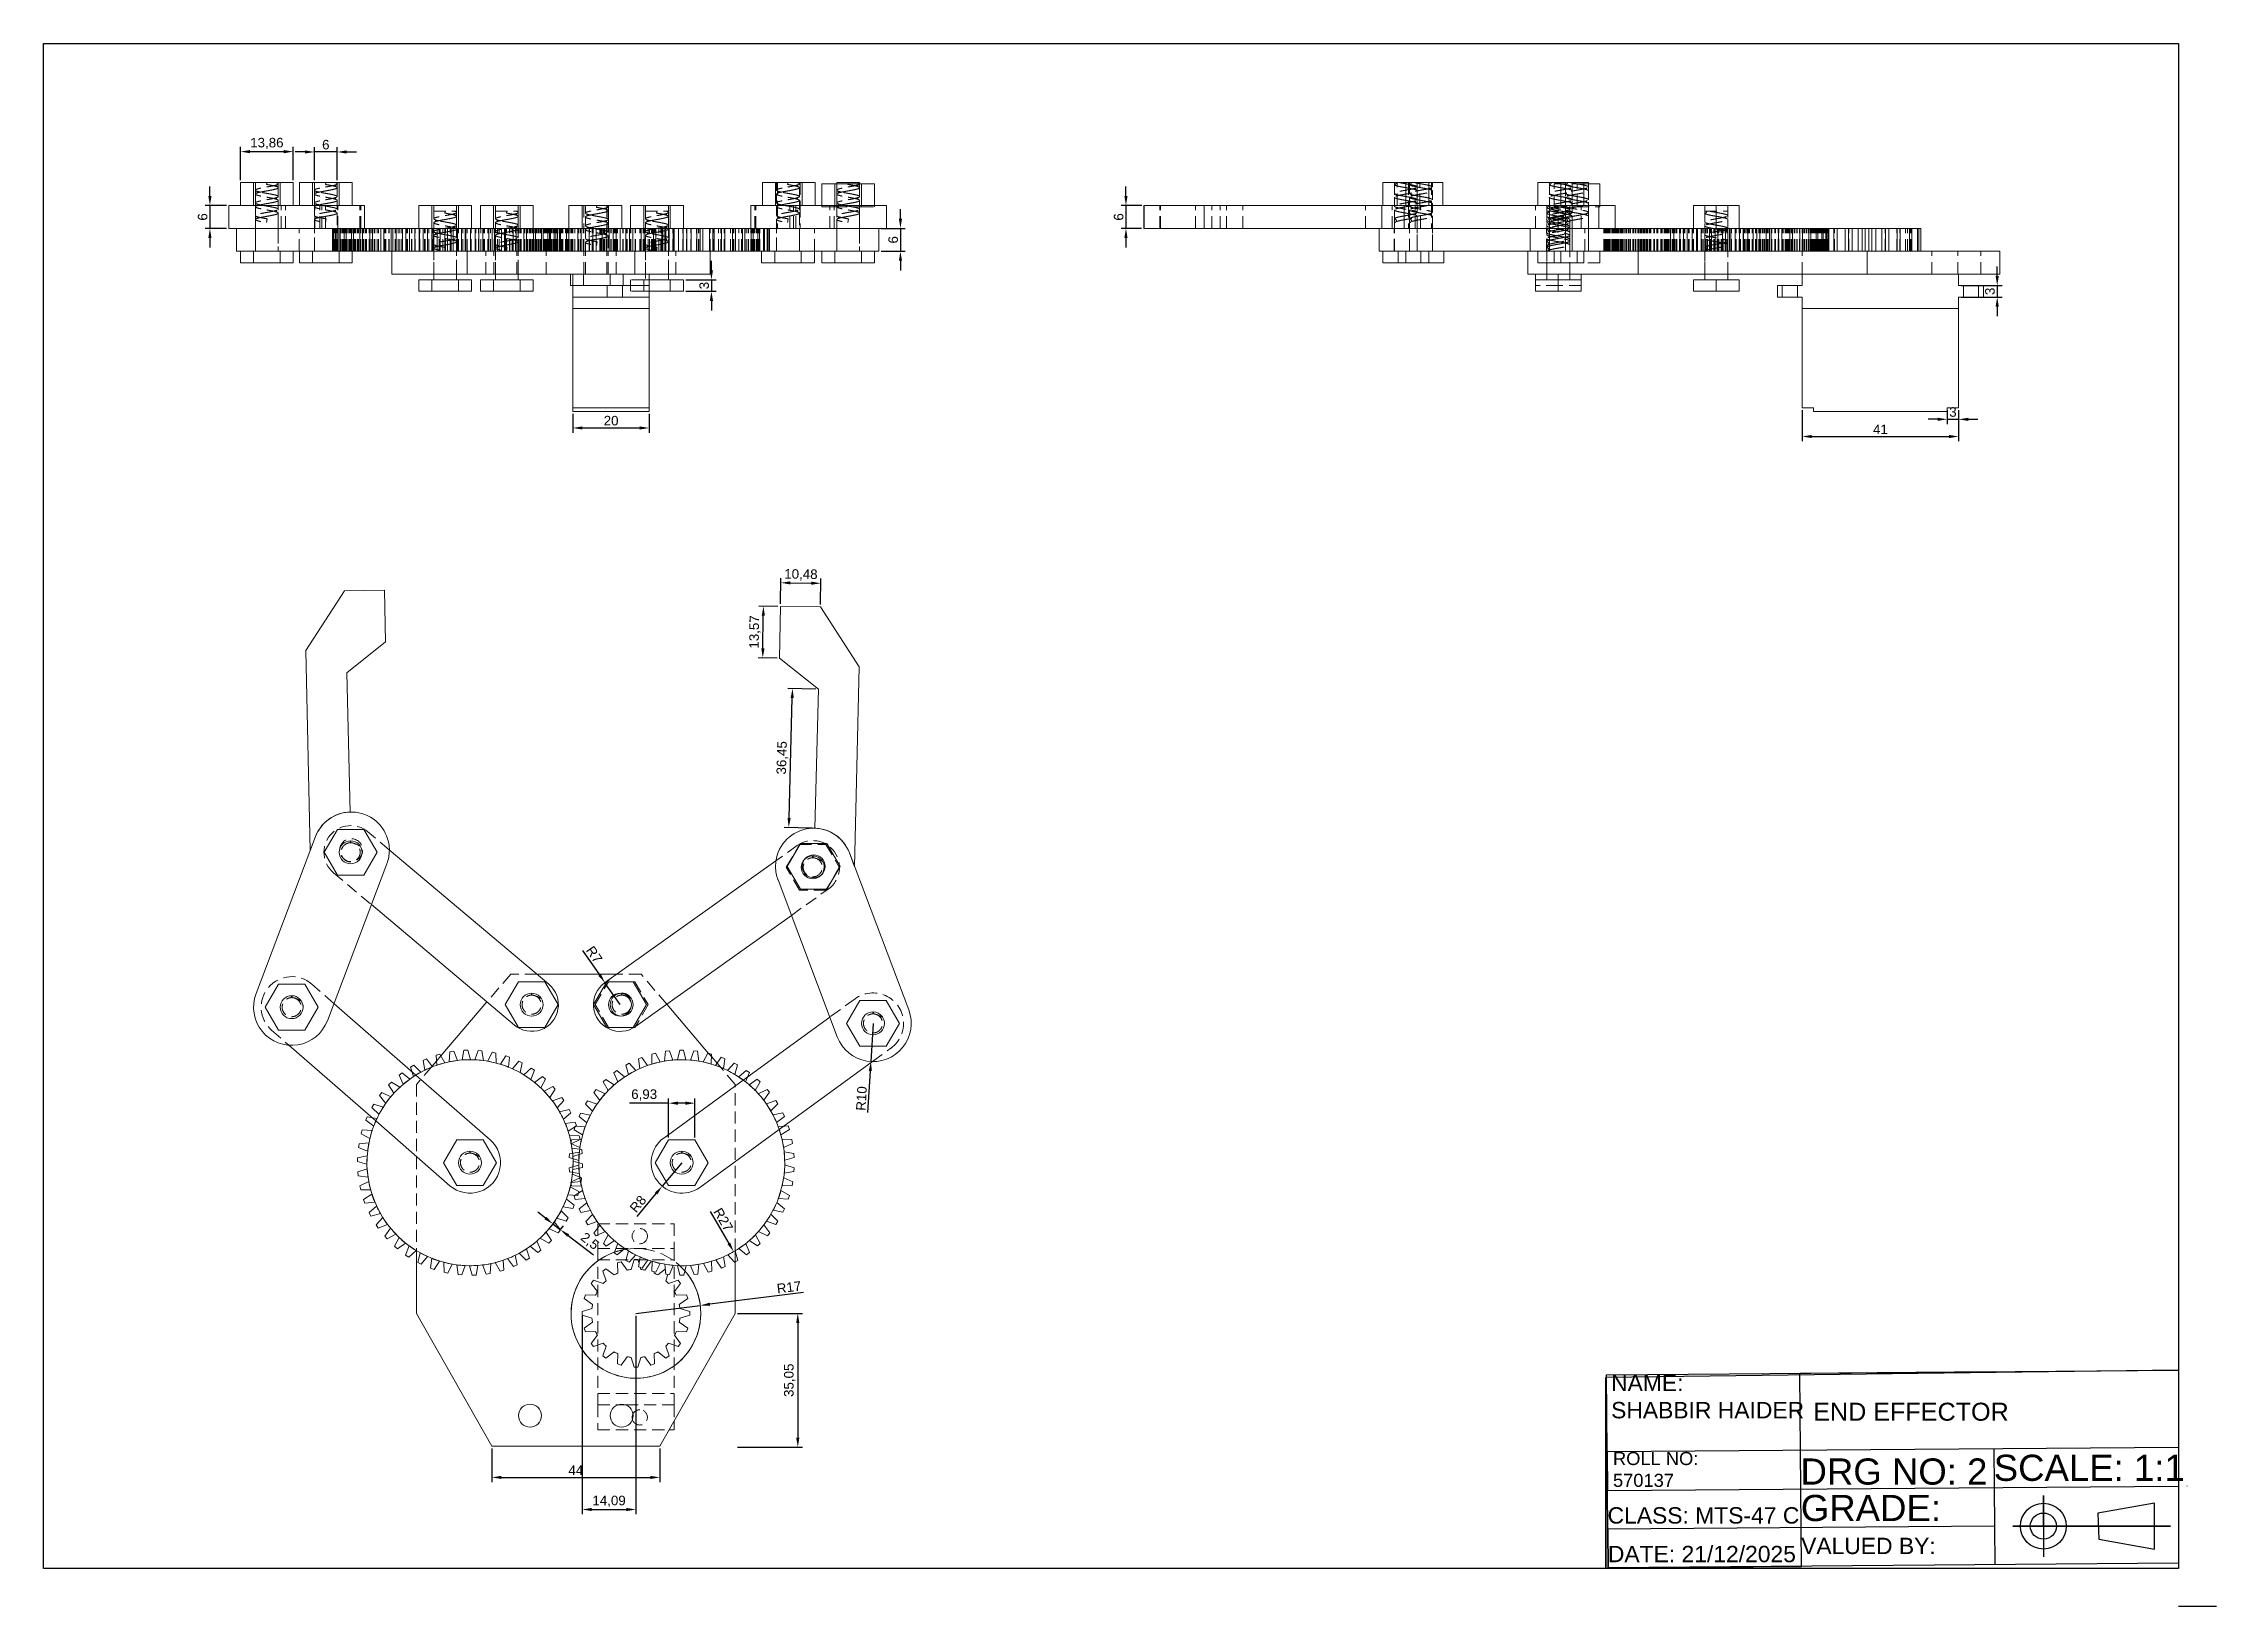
# Paper-space layout 'Layout1' of a CAD drawing. Header units: millimetres. Extents: x -137 to 433, y -113 to 297.
import ezdxf

# ---------------------------------------------------------------- set-up
doc = ezdxf.new("R2010")
doc.units = ezdxf.units.MM
doc.linetypes.add('HIDDEN2', pattern=[4.7625, 3.175, -1.5875])
doc.styles.get("Standard").update_dxf_attribs({"font": 'arial.ttf'})
doc.dimstyles.new('ISO-25', dxfattribs={"dimtxt": 2.5, "dimasz": 2.5, "dimexe": 1.25, "dimexo": 0.625, "dimtad": 1, "dimtxsty": 'Standard', "dimcen": 2.5, "dimadec": 0, "dimazin": 0, "dimtfac": 1, "dimtmove": 0, "dimatfit": 3, "dimfxl": 1, "dimarcsym": 0})

psp = doc.layouts.get("Layout1")

# ---------------------------------------------------------------- texts
at = {"attachment_point": 1}
for s, width, insert, char_height in [('NAME:\\PSHABBIR HAIDER', 50.79837, (274.24, -52.139, 0.351), 4.28721), ('END EFFECTOR', 202.08715, (327.198, -59.483, 3.896), 4.71593), ('ROLL NO:\\P570137', 50.71653, (274.734, -72.393, 0.351), 3.4298), ('DRG NO: 2', 50.71653, (323.866, -74.085, 0.351), 6.8595), ('SCALE: 1:1', 50.71653, (374.501, -73.108, 0.351), 6.8595), ('GRADE:', 50.71653, (323.948, -83.641, 0.351), 6.8595), ('CLASS: MTS-47 C', 50.71653, (273.313, -86.865, 0.351), 4.28721), ('DATE: 21/12/2025', 50.71653, (273.395, -96.992, 0.351), 4.28721), ('VALUED BY:', 50.71653, (324.03, -94.866, 0.351), 4.2872)]:
    psp.add_mtext_dynamic_manual_height_columns(s, width=width, gutter_width=0.857, heights=[0], dxfattribs=dict(at, insert=insert, char_height=char_height))

# ---------------------------------------------------------------- blocks, each defined once
blk = doc.blocks.new('A$Cde7a55e2')
at = {"color": 0, "linetype": 'Continuous', "lineweight": 0, "extrusion": (0, 1, -2.22045e-16)}
for p, q in [((6534.4, 587.67), (6537.86, 587.67)), ((6534.4, 581.67), (6534.4, 587.67)), ((6537.86, 581.67), (6537.86, 587.67)), ((6537.86, 587.67), (6544.79, 587.67)), ((6544.79, 587.67), (6548.25, 587.67)), ((6544.79, 581.67), (6544.79, 587.67)), ((6548.25, 581.67), (6548.25, 587.67)), ((6549.84, 587.67), (6553.31, 587.67)), ((6549.84, 581.67), (6549.84, 587.67)), ((6553.31, 581.67), (6553.31, 587.67)), ((6553.31, 587.67), (6560.24, 587.67)), ((6560.24, 587.67), (6563.7, 587.67)), ((6560.24, 581.67), (6560.24, 587.67)), ((6563.7, 581.67), (6563.7, 587.67)), ((6671.18, 587.67), (6674.64, 587.67)), ((6671.18, 581.67), (6671.18, 587.67)), ((6674.64, 581.67), (6674.64, 587.67)), ((6674.64, 587.67), (6681.57, 587.67)), ((6681.57, 587.67), (6685.04, 587.67)), ((6681.57, 581.67), (6681.57, 587.67)), ((6685.04, 581.67), (6685.04, 587.67)), ((6686.72, 587.3), (6690.19, 587.3)), ((6686.72, 581.67), (6686.72, 587.3)), ((6690.19, 581.67), (6690.19, 587.3)), ((6690.19, 587.3), (6697.12, 587.3)), ((6690.65, 587.67), (6696.65, 587.67)), ((6690.65, 587.67), (6690.65, 587.3)), ((6696.65, 587.67), (6696.65, 587.34)), ((6697.12, 587.3), (6700.58, 587.3)), ((6697.12, 581.67), (6697.12, 587.3)), ((6700.58, 581.67), (6700.58, 587.3)), ((6550.68, 581.67), (6531.33, 581.67)), ((6531.33, 575.67), (6531.33, 581.67)), ((6550.68, 581.67), (6566.26, 581.67)), ((6566.91, 581.67), (6566.26, 581.67)), ((6566.91, 575.67), (6566.91, 581.67)), ((6581.12, 581.67), (6584.59, 581.67)), ((6581.12, 575.67), (6581.12, 581.67)), ((6584.59, 575.67), (6584.59, 581.67)), ((6584.59, 581.67), (6591.51, 581.67)), ((6591.51, 581.67), (6594.98, 581.67)), ((6591.51, 575.67), (6591.51, 581.67)), ((6594.98, 575.67), (6594.98, 581.67)), ((6597.28, 581.67), (6600.74, 581.67)), ((6597.28, 575.67), (6597.28, 581.67)), ((6600.74, 575.67), (6600.74, 581.67)), ((6600.74, 581.67), (6607.67, 581.67)), ((6607.67, 581.67), (6611.13, 581.67)), ((6607.67, 575.67), (6607.67, 581.67)), ((6611.13, 575.67), (6611.13, 581.67)), ((6620.45, 581.67), (6623.91, 581.67)), ((6620.45, 575.67), (6620.45, 581.67)), ((6623.91, 575.67), (6623.91, 581.67)), ((6623.91, 581.67), (6630.84, 581.67)), ((6630.84, 581.67), (6634.3, 581.67)), ((6630.84, 575.67), (6630.84, 581.67)), ((6634.3, 575.67), (6634.3, 581.67)), ((6636.6, 581.67), (6640.07, 581.67)), ((6636.6, 575.67), (6636.6, 581.67)), ((6640.07, 575.67), (6640.07, 581.67)), ((6640.07, 581.67), (6646.99, 581.67)), ((6646.99, 581.67), (6650.46, 581.67)), ((6646.99, 575.67), (6646.99, 581.67)), ((6650.46, 575.67), (6650.46, 581.67)), ((6668.11, 575.67), (6668.11, 581.67)), ((6668.11, 581.67), (6668.75, 581.67)), ((6684.3, 581.67), (6668.75, 581.67)), ((6684.3, 581.67), (6703.65, 581.67)), ((6703.65, 581.67), (6703.65, 575.67)), ((6540.59, 575.67), (6531.33, 575.67)), ((6533.33, 569.67), (6533.33, 575.67)), ((6540.59, 575.67), (6558.55, 575.67)), ((6558.55, 575.67), (6558.65, 575.67)), ((6558.55, 569.67), (6558.55, 575.67)), ((6558.65, 575.67), (6558.75, 575.67)), ((6558.65, 569.67), (6558.65, 575.67)), ((6558.75, 575.67), (6559.18, 575.67)), ((6558.75, 569.67), (6558.75, 575.67)), ((6559.18, 575.67), (6559.41, 575.67)), ((6559.18, 569.67), (6559.18, 575.67)), ((6559.41, 575.67), (6560.18, 575.67)), ((6559.41, 569.67), (6559.41, 575.67)), ((6560.18, 575.67), (6560.52, 575.67)), ((6560.18, 569.67), (6560.18, 575.67)), ((6560.52, 575.67), (6561.61, 575.67)), ((6560.52, 569.67), (6560.52, 575.67)), ((6561.61, 575.67), (6562.07, 575.67)), ((6561.61, 569.67), (6561.61, 575.67)), ((6562.07, 575.67), (6563.46, 575.67)), ((6562.07, 569.67), (6562.07, 575.67)), ((6563.46, 575.67), (6564.02, 575.67)), ((6563.46, 569.67), (6563.46, 575.67)), ((6564.02, 575.67), (6565.69, 575.67)), ((6564.02, 569.67), (6564.02, 575.67)), ((6565.69, 575.67), (6566.36, 575.67)), ((6565.69, 569.67), (6565.69, 575.67)), ((6566.36, 575.67), (6568.28, 575.67)), ((6566.36, 569.67), (6566.36, 575.67)), ((6568.28, 575.67), (6569.04, 575.67)), ((6568.28, 569.67), (6568.28, 575.67)), ((6569.04, 575.67), (6571.15, 575.67)), ((6569.04, 569.67), (6569.04, 575.67)), ((6571.15, 569.67), (6571.15, 575.67)), ((6571.18, 575.67), (6571.15, 575.67)), ((6571.18, 575.67), (6572.01, 575.67)), ((6571.18, 569.67), (6571.18, 575.67)), ((6572.01, 575.67), (6573.92, 575.67)), ((6572.01, 569.67), (6572.01, 575.67)), ((6573.92, 569.67), (6573.92, 575.67)), ((6574.35, 575.67), (6573.92, 575.67)), ((6574.35, 575.67), (6575.24, 575.67)), ((6574.35, 569.67), (6574.35, 575.67)), ((6575.24, 575.67), (6576.91, 575.67)), ((6575.24, 569.67), (6575.24, 575.67)), ((6576.91, 569.67), (6576.91, 575.67)), ((6577.73, 575.67), (6576.91, 575.67)), ((6577.73, 575.67), (6578.68, 575.67)), ((6577.73, 569.67), (6577.73, 575.67)), ((6578.68, 575.67), (6580.08, 575.67)), ((6578.68, 569.67), (6578.68, 575.67)), ((6580.08, 569.67), (6580.08, 575.67)), ((6581.23, 575.67), (6580.08, 575.67)), ((6581.23, 575.67), (6581.28, 575.67)), ((6581.23, 569.67), (6581.23, 575.67)), ((6581.28, 575.67), (6582.26, 575.67)), ((6581.28, 569.67), (6581.28, 575.67)), ((6582.26, 575.67), (6583.38, 575.67)), ((6582.26, 569.67), (6582.26, 575.67)), ((6583.38, 569.67), (6583.38, 575.67)), ((6584.56, 575.67), (6583.38, 575.67)), ((6584.56, 575.67), (6584.93, 575.67)), ((6584.56, 569.67), (6584.56, 575.67)), ((6584.93, 575.67), (6585.93, 575.67)), ((6584.93, 569.67), (6584.93, 575.67)), ((6585.93, 575.67), (6586.75, 575.67)), ((6585.93, 569.67), (6585.93, 575.67)), ((6586.75, 569.67), (6586.75, 575.67)), ((6587.94, 575.67), (6586.75, 575.67)), ((6587.94, 575.67), (6588.63, 575.67)), ((6587.94, 569.67), (6587.94, 575.67)), ((6588.63, 575.67), (6589.63, 575.67)), ((6588.63, 569.67), (6588.63, 575.67)), ((6589.63, 575.67), (6590.14, 575.67)), ((6589.63, 569.67), (6589.63, 575.67)), ((6590.14, 569.67), (6590.14, 575.67)), ((6591.32, 575.67), (6590.14, 575.67)), ((6591.32, 575.67), (6592.33, 575.67)), ((6591.32, 569.67), (6591.32, 575.67)), ((6592.33, 575.67), (6593.31, 575.67)), ((6592.33, 569.67), (6592.33, 575.67)), ((6593.31, 575.67), (6593.5, 575.67)), ((6593.31, 569.67), (6593.31, 575.67)), ((6593.5, 569.67), (6593.5, 575.67)), ((6594.66, 575.67), (6593.5, 575.67)), ((6594.66, 575.67), (6595.95, 575.67)), ((6594.66, 569.67), (6594.66, 575.67)), ((6595.95, 575.67), (6596.91, 575.67)), ((6595.95, 569.67), (6595.95, 575.67)), ((6596.91, 569.67), (6596.91, 575.67)), ((6597.89, 575.67), (6596.91, 575.67)), ((6597.89, 575.67), (6599.45, 575.67)), ((6597.89, 569.67), (6597.89, 575.67)), ((6599.45, 575.67), (6600.37, 575.67)), ((6599.45, 569.67), (6599.45, 575.67)), ((6600.37, 569.67), (6600.37, 575.67)), ((6600.96, 575.67), (6600.37, 575.67)), ((6600.96, 575.67), (6602.77, 575.67)), ((6600.96, 569.67), (6600.96, 575.67)), ((6602.77, 575.67), (6603.63, 575.67)), ((6602.77, 569.67), (6602.77, 575.67)), ((6603.63, 569.67), (6603.63, 575.67)), ((6603.83, 575.67), (6603.63, 575.67)), ((6603.83, 575.67), (6605.86, 575.67)), ((6603.83, 569.67), (6603.83, 575.67)), ((6605.86, 575.67), (6606.65, 575.67)), ((6605.86, 569.67), (6605.86, 575.67)), ((6606.65, 569.67), (6606.65, 575.67)), ((6606.65, 575.67), (6608.67, 575.67)), ((6608.67, 575.67), (6609.37, 575.67)), ((6608.67, 569.67), (6608.67, 575.67)), ((6609.37, 569.67), (6609.37, 575.67)), ((6609.37, 575.67), (6611.15, 575.67)), ((6611.15, 575.67), (6611.76, 575.67)), ((6611.15, 569.67), (6611.15, 575.67)), ((6611.76, 569.67), (6611.76, 575.67)), ((6611.76, 575.67), (6613.27, 575.67)), ((6613.27, 575.67), (6613.77, 575.67)), ((6613.27, 569.67), (6613.27, 575.67)), ((6613.77, 569.67), (6613.77, 575.67)), ((6613.77, 575.67), (6614.99, 575.67)), ((6614.99, 575.67), (6615.38, 575.67)), ((6614.99, 569.67), (6614.99, 575.67)), ((6615.38, 569.67), (6615.38, 575.67)), ((6615.38, 575.67), (6615.64, 575.67)), ((6615.64, 575.67), (6616.64, 575.67)), ((6615.64, 569.67), (6615.64, 575.67)), ((6616.64, 575.67), (6617.07, 575.67)), ((6616.64, 569.67), (6616.64, 575.67)), ((6617.07, 575.67), (6617.44, 575.67)), ((6617.07, 569.67), (6617.07, 575.67)), ((6617.44, 575.67), (6617.98, 575.67)), ((6617.44, 569.67), (6617.44, 575.67)), ((6617.98, 575.67), (6618.29, 575.67)), ((6617.98, 569.67), (6617.98, 575.67)), ((6618.29, 575.67), (6619.84, 575.67)), ((6618.29, 569.67), (6618.29, 575.67)), ((6619.84, 575.67), (6620.43, 575.67)), ((6619.84, 569.67), (6619.84, 575.67)), ((6620.43, 575.67), (6622.84, 575.67)), ((6620.43, 569.67), (6620.43, 575.67)), ((6622.84, 575.67), (6623.65, 575.67)), ((6622.84, 569.67), (6622.84, 575.67)), ((6623.65, 575.67), (6625.8, 575.67)), ((6623.65, 569.67), (6623.65, 575.67)), ((6626.7, 575.67), (6625.8, 575.67)), ((6625.8, 569.67), (6625.8, 575.67)), ((6626.7, 575.67), (6627.65, 575.67)), ((6626.7, 569.67), (6626.7, 575.67)), ((6627.65, 575.67), (6629.19, 575.67)), ((6627.65, 569.67), (6627.65, 575.67)), ((6630.24, 575.67), (6629.19, 575.67)), ((6629.19, 569.67), (6629.19, 575.67)), ((6630.24, 575.67), (6631.03, 575.67)), ((6630.24, 569.67), (6630.24, 575.67)), ((6631.03, 575.67), (6632.03, 575.67)), ((6631.03, 569.67), (6631.03, 575.67)), ((6632.03, 575.67), (6632.82, 575.67)), ((6632.03, 569.67), (6632.03, 575.67)), ((6633.87, 575.67), (6632.82, 575.67)), ((6632.82, 569.67), (6632.82, 575.67)), ((6633.87, 575.67), (6635.41, 575.67)), ((6633.87, 569.67), (6633.87, 575.67)), ((6635.41, 575.67), (6636.36, 575.67)), ((6635.41, 569.67), (6635.41, 575.67)), ((6637.26, 575.67), (6636.36, 575.67)), ((6636.36, 569.67), (6636.36, 575.67)), ((6637.26, 575.67), (6639.41, 575.67)), ((6637.26, 569.67), (6637.26, 575.67)), ((6639.41, 575.67), (6640.22, 575.67)), ((6639.41, 569.67), (6639.41, 575.67)), ((6640.22, 575.67), (6642.64, 575.67)), ((6640.22, 569.67), (6640.22, 575.67)), ((6642.64, 575.67), (6643.22, 575.67)), ((6642.64, 569.67), (6642.64, 575.67)), ((6643.22, 575.67), (6644.78, 575.67)), ((6643.22, 569.67), (6643.22, 575.67)), ((6644.78, 575.67), (6645.08, 575.67)), ((6644.78, 569.67), (6644.78, 575.67)), ((6645.08, 575.67), (6645.62, 575.67)), ((6645.08, 569.67), (6645.08, 575.67)), ((6645.62, 569.67), (6645.62, 575.67)), ((6645.85, 575.67), (6645.62, 575.67)), ((6645.85, 575.67), (6646.76, 575.67)), ((6645.85, 569.67), (6645.85, 575.67)), ((6646.76, 575.67), (6647.76, 575.67)), ((6646.76, 569.67), (6646.76, 575.67)), ((6647.76, 575.67), (6648.03, 575.67)), ((6647.76, 569.67), (6647.76, 575.67)), ((6648.03, 569.67), (6648.03, 575.67)), ((6649.2, 575.67), (6648.03, 575.67)), ((6649.2, 575.67), (6650.41, 575.67)), ((6649.2, 569.67), (6649.2, 575.67)), ((6650.41, 575.67), (6651.38, 575.67)), ((6650.41, 569.67), (6650.41, 575.67)), ((6651.38, 569.67), (6651.38, 575.67)), ((6652.47, 575.67), (6651.38, 575.67)), ((6652.47, 575.67), (6653.95, 575.67)), ((6652.47, 569.67), (6652.47, 575.67)), ((6653.95, 575.67), (6654.88, 575.67)), ((6653.95, 569.67), (6653.95, 575.67)), ((6654.88, 569.67), (6654.88, 575.67)), ((6655.59, 575.67), (6654.88, 575.67)), ((6655.59, 575.67), (6657.33, 575.67)), ((6655.59, 569.67), (6655.59, 575.67)), ((6657.33, 575.67), (6658.21, 575.67)), ((6657.33, 569.67), (6657.33, 575.67)), ((6658.21, 569.67), (6658.21, 575.67)), ((6658.52, 575.67), (6658.21, 575.67)), ((6658.52, 575.67), (6660.49, 575.67)), ((6658.52, 569.67), (6658.52, 575.67)), ((6660.49, 575.67), (6661.3, 575.67)), ((6660.49, 569.67), (6660.49, 575.67)), ((6661.3, 569.67), (6661.3, 575.67)), ((6661.3, 575.67), (6663.38, 575.67)), ((6663.38, 575.67), (6664.11, 575.67)), ((6663.38, 569.67), (6663.38, 575.67)), ((6664.11, 569.67), (6664.11, 575.67)), ((6664.11, 575.67), (6665.96, 575.67)), ((6665.96, 575.67), (6666.6, 575.67)), ((6665.96, 569.67), (6665.96, 575.67)), ((6666.6, 569.67), (6666.6, 575.67)), ((6666.6, 575.67), (6668.19, 575.67)), ((6668.19, 575.67), (6668.72, 575.67)), ((6668.19, 569.67), (6668.19, 575.67)), ((6668.72, 569.67), (6668.72, 575.67)), ((6668.72, 575.67), (6670.02, 575.67)), ((6670.02, 575.67), (6670.45, 575.67)), ((6670.02, 569.67), (6670.02, 575.67)), ((6670.45, 569.67), (6670.45, 575.67)), ((6670.45, 575.67), (6671.44, 575.67)), ((6671.44, 575.67), (6671.75, 575.67)), ((6671.44, 569.67), (6671.44, 575.67)), ((6671.75, 569.67), (6671.75, 575.67)), ((6671.75, 575.67), (6672.42, 575.67)), ((6672.42, 575.67), (6672.61, 575.67)), ((6672.42, 569.67), (6672.42, 575.67)), ((6672.61, 569.67), (6672.61, 575.67)), ((6672.61, 575.67), (6672.94, 575.67)), ((6672.94, 575.67), (6673.01, 575.67)), ((6672.94, 569.67), (6672.94, 575.67)), ((6673.01, 569.67), (6673.01, 575.67)), ((6673.01, 575.67), (6693.51, 575.67)), ((6693.51, 575.67), (6703.65, 575.67)), ((6701.65, 569.67), (6701.65, 575.67)), ((6536.07, 569.67), (6533.33, 569.67)), ((6534.4, 569.67), (6534.4, 566.67)), ((6536.07, 569.67), (6558.55, 569.67)), ((6537.86, 569.67), (6537.86, 566.67)), ((6544.79, 569.67), (6544.79, 566.67)), ((6548.25, 569.67), (6548.25, 566.67)), ((6549.84, 569.67), (6549.84, 566.67)), ((6553.31, 569.67), (6553.31, 566.67)), ((6558.55, 569.67), (6558.65, 569.67)), ((6558.65, 569.67), (6558.75, 569.67)), ((6558.75, 569.67), (6559.18, 569.67)), ((6559.18, 569.67), (6559.41, 569.67)), ((6559.41, 569.67), (6560.18, 569.67)), ((6560.18, 569.67), (6560.52, 569.67)), ((6560.24, 569.67), (6560.24, 566.67)), ((6560.52, 569.67), (6561.61, 569.67)), ((6561.61, 569.67), (6562.07, 569.67)), ((6562.07, 569.67), (6563.46, 569.67)), ((6563.46, 569.67), (6564.02, 569.67)), ((6563.7, 569.67), (6563.7, 566.67)), ((6564.02, 569.67), (6565.69, 569.67)), ((6565.69, 569.67), (6566.36, 569.67)), ((6566.36, 569.67), (6568.28, 569.67)), ((6568.28, 569.67), (6569.04, 569.67)), ((6569.04, 569.67), (6571.15, 569.67)), ((6571.18, 569.67), (6571.15, 569.67)), ((6571.18, 569.67), (6572.01, 569.67)), ((6572.01, 569.67), (6573.92, 569.67)), ((6574.05, 569.67), (6573.92, 569.67)), ((6574.05, 569.67), (6593.79, 569.67)), ((6574.05, 563.67), (6574.05, 569.67)), ((6593.79, 569.67), (6637.79, 569.67)), ((6593.79, 563.67), (6593.79, 569.67)), ((6637.79, 569.67), (6657.53, 569.67)), ((6637.79, 563.67), (6637.79, 569.67)), ((6657.53, 569.67), (6658.21, 569.67)), ((6657.53, 563.67), (6657.53, 569.67)), ((6658.52, 569.67), (6658.21, 569.67)), ((6658.52, 569.67), (6660.49, 569.67)), ((6660.49, 569.67), (6661.3, 569.67)), ((6661.3, 569.67), (6663.38, 569.67)), ((6663.38, 569.67), (6664.11, 569.67)), ((6664.11, 569.67), (6665.96, 569.67)), ((6665.96, 569.67), (6666.6, 569.67)), ((6666.6, 569.67), (6668.19, 569.67)), ((6668.19, 569.67), (6668.72, 569.67)), ((6668.72, 569.67), (6670.02, 569.67)), ((6670.02, 569.67), (6670.45, 569.67)), ((6670.45, 569.67), (6671.44, 569.67)), ((6670.93, 569.67), (6670.93, 566.67)), ((6671.44, 569.67), (6671.75, 569.67)), ((6671.75, 569.67), (6672.42, 569.67)), ((6672.42, 569.67), (6672.61, 569.67)), ((6672.61, 569.67), (6672.94, 569.67)), ((6672.94, 569.67), (6673.01, 569.67)), ((6673.01, 569.67), (6698.36, 569.67)), ((6674.4, 569.67), (6674.4, 566.67)), ((6681.33, 569.67), (6681.33, 566.67)), ((6684.79, 569.67), (6684.79, 566.67)), ((6686.72, 569.67), (6686.72, 566.67)), ((6690.19, 569.67), (6690.19, 566.67)), ((6697.12, 569.67), (6697.12, 566.67)), ((6701.65, 569.67), (6698.36, 569.67)), ((6700.58, 569.67), (6700.58, 566.67)), ((6537.86, 566.67), (6534.4, 566.67)), ((6544.79, 566.67), (6537.86, 566.67)), ((6548.25, 566.67), (6544.79, 566.67)), ((6553.31, 566.67), (6549.84, 566.67)), ((6560.24, 566.67), (6553.31, 566.67)), ((6563.7, 566.67), (6560.24, 566.67)), ((6674.4, 566.67), (6670.93, 566.67)), ((6681.33, 566.67), (6674.4, 566.67)), ((6684.79, 566.67), (6681.33, 566.67)), ((6690.19, 566.67), (6686.72, 566.67)), ((6697.12, 566.67), (6690.19, 566.67)), ((6700.58, 566.67), (6697.12, 566.67)), ((6574.05, 563.67), (6593.79, 563.67)), ((6581.12, 562.17), (6581.12, 559.17)), ((6584.59, 562.17), (6581.12, 562.17)), ((6584.59, 559.17), (6581.12, 559.17)), ((6584.59, 562.17), (6584.59, 559.17)), ((6591.51, 562.17), (6584.59, 562.17)), ((6591.51, 559.17), (6584.59, 559.17)), ((6585.05, 563.67), (6585.05, 562.17)), ((6591.05, 563.67), (6591.05, 562.17)), ((6591.51, 562.17), (6591.51, 559.17)), ((6594.98, 562.17), (6591.51, 562.17)), ((6594.98, 559.17), (6591.51, 559.17)), ((6593.79, 563.67), (6637.79, 563.67)), ((6594.98, 562.17), (6594.98, 559.17)), ((6597.28, 562.17), (6597.28, 559.17)), ((6600.74, 562.17), (6597.28, 562.17)), ((6600.74, 559.17), (6597.28, 559.17)), ((6600.74, 562.17), (6600.74, 559.17)), ((6607.67, 562.17), (6600.74, 562.17)), ((6607.67, 559.17), (6600.74, 559.17)), ((6601.21, 563.67), (6601.21, 562.17)), ((6607.21, 563.67), (6607.21, 562.17)), ((6607.67, 562.17), (6607.67, 559.17)), ((6611.13, 562.17), (6607.67, 562.17)), ((6611.13, 559.17), (6607.67, 559.17)), ((6611.13, 562.17), (6611.13, 559.17)), ((6620.86, 563.67), (6620.86, 560.67)), ((6621.53, 560.67), (6620.86, 560.67)), ((6621.53, 563.67), (6621.53, 560.67)), ((6621.53, 560.67), (6621.53, 557.67)), ((6621.53, 560.67), (6641.53, 560.67)), ((6637.79, 563.67), (6657.53, 563.67)), ((6641.53, 563.67), (6641.53, 560.67)), ((6646.99, 562.17), (6641.53, 562.17)), ((6641.53, 560.67), (6641.53, 557.67)), ((6646.99, 559.17), (6641.53, 559.17)), ((6646.53, 563.67), (6646.53, 562.17)), ((6646.99, 562.17), (6646.99, 559.17)), ((6650.46, 562.17), (6646.99, 562.17)), ((6650.46, 559.17), (6646.99, 559.17)), ((6650.46, 562.17), (6650.46, 559.17)), ((6621.53, 557.67), (6621.53, 554.67)), ((6621.53, 557.67), (6641.53, 557.67)), ((6621.53, 554.67), (6641.53, 554.67)), ((6621.53, 554.67), (6641.53, 554.67)), ((6621.53, 554.67), (6621.53, 528.67)), ((6641.53, 557.67), (6641.53, 554.67)), ((6641.53, 554.67), (6641.53, 528.67)), ((6621.53, 528.67), (6621.53, 527.67)), ((6621.53, 528.67), (6641.53, 528.67)), ((6621.53, 527.67), (6641.53, 527.67)), ((6641.53, 528.67), (6641.53, 527.67))]:
    blk.add_line(p, q, dxfattribs=at)
at = {"color": 0, "linetype": 'HIDDEN2', "lineweight": 0, "extrusion": (0, 1, -2.22045e-16)}
for p, q in [((6538.33, 587.67), (6538.33, 585.67)), ((6538.33, 587.67), (6538.33, 581.67)), ((6544.33, 587.67), (6544.33, 587.34)), ((6544.33, 587.67), (6544.33, 581.67)), ((6553.77, 587.67), (6553.77, 585.67)), ((6553.77, 587.67), (6553.77, 581.67)), ((6559.77, 587.67), (6559.77, 587.34)), ((6559.77, 587.67), (6559.77, 581.67)), ((6674.86, 587.67), (6674.86, 585.67)), ((6675.11, 587.67), (6675.11, 581.67)), ((6680.86, 587.67), (6680.86, 587.34)), ((6681.11, 587.67), (6681.11, 581.67)), ((6690.65, 587.3), (6690.65, 581.3)), ((6690.65, 587.3), (6690.65, 585.67)), ((6696.65, 587.3), (6696.65, 581.3)), ((6538.33, 584.66), (6538.33, 582.34)), ((6538.33, 575.67), (6538.33, 581.67)), ((6538.33, 581.32), (6538.33, 579.01)), ((6544.33, 586.32), (6544.33, 584.01)), ((6544.33, 582.99), (6544.33, 580.67)), ((6544.33, 575.67), (6544.33, 581.67)), ((6545.05, 575.67), (6545.05, 581.67)), ((6546.18, 575.67), (6546.18, 581.67)), ((6553.77, 584.66), (6553.77, 582.34)), ((6553.77, 581.32), (6553.77, 579.01)), ((6553.91, 575.67), (6553.91, 581.67)), ((6555.19, 575.67), (6555.19, 581.67)), ((6555.74, 575.67), (6555.74, 581.67)), ((6556.66, 575.67), (6556.66, 581.67)), ((6559.77, 586.32), (6559.77, 584.01)), ((6559.77, 582.99), (6559.77, 580.67)), ((6559.91, 575.67), (6559.91, 581.67)), ((6565.67, 575.67), (6565.67, 581.67)), ((6565.91, 575.67), (6565.91, 581.67)), ((6585.05, 581.67), (6585.05, 575.67)), ((6591.05, 581.67), (6591.05, 575.67)), ((6601.21, 581.67), (6601.21, 575.67)), ((6607.21, 581.67), (6607.21, 575.67)), ((6624.37, 581.67), (6624.37, 575.67)), ((6624.79, 581.67), (6624.79, 579.67)), ((6630.37, 581.67), (6630.37, 575.67)), ((6630.79, 581.67), (6630.79, 581.34)), ((6640.53, 581.67), (6640.53, 575.67)), ((6646.53, 581.67), (6646.53, 575.67)), ((6669.17, 575.67), (6669.17, 581.67)), ((6669.42, 575.67), (6669.42, 581.67)), ((6674.86, 584.66), (6674.86, 582.34)), ((6674.86, 581.32), (6674.86, 579.01)), ((6675.11, 581.67), (6675.11, 575.67)), ((6678.37, 575.67), (6678.37, 581.67)), ((6679.33, 575.67), (6679.33, 581.67)), ((6679.9, 575.67), (6679.9, 581.67)), ((6680.86, 586.32), (6680.86, 584.01)), ((6680.86, 582.99), (6680.86, 580.67)), ((6681.11, 581.67), (6681.11, 575.67)), ((6686.72, 581.3), (6686.72, 581.67)), ((6686.72, 581.3), (6690.19, 581.3)), ((6688.84, 575.67), (6688.84, 581.67)), ((6690.02, 575.67), (6690.02, 581.67)), ((6690.19, 581.3), (6690.19, 581.67)), ((6690.19, 581.3), (6697.12, 581.3)), ((6690.65, 584.66), (6690.65, 582.34)), ((6690.65, 581.67), (6690.65, 575.67)), ((6690.65, 581.32), (6690.65, 579.01)), ((6696.65, 586.32), (6696.65, 584.01)), ((6696.65, 582.99), (6696.65, 580.67)), ((6696.65, 581.67), (6696.65, 575.67)), ((6697.12, 581.3), (6697.12, 581.67)), ((6697.12, 581.3), (6700.58, 581.3)), ((6700.58, 581.3), (6700.58, 581.67)), ((6538.33, 577.99), (6538.33, 569.67)), ((6538.33, 575.67), (6538.33, 569.67)), ((6541.41, 578.16), (6541.24, 577.17)), ((6544.33, 579.66), (6544.33, 569.67)), ((6544.33, 575.67), (6544.33, 569.67)), ((6549.77, 569.67), (6549.77, 575.67)), ((6553.77, 577.99), (6553.77, 569.67)), ((6553.77, 569.67), (6553.77, 575.67)), ((6556.86, 578.16), (6556.69, 577.17)), ((6558.57, 569.67), (6558.57, 575.67)), ((6558.81, 569.67), (6558.81, 575.67)), ((6558.96, 569.67), (6558.96, 575.67)), ((6559.54, 569.67), (6559.54, 575.67)), ((6559.77, 579.66), (6559.77, 569.67)), ((6559.77, 569.67), (6559.77, 575.67)), ((6559.81, 569.67), (6559.81, 575.67)), ((6560.72, 569.67), (6560.72, 575.67)), ((6561.05, 569.67), (6561.05, 575.67)), ((6561.05, 569.67), (6561.05, 575.67)), ((6561.05, 569.67), (6561.05, 575.67)), ((6561.1, 569.67), (6561.1, 575.67)), ((6561.11, 569.67), (6561.11, 575.67)), ((6561.11, 569.67), (6561.11, 575.67)), ((6561.22, 569.67), (6561.22, 575.67)), ((6561.32, 569.67), (6561.32, 575.67)), ((6561.51, 569.67), (6561.51, 575.67)), ((6561.55, 569.67), (6561.55, 575.67)), ((6561.8, 569.67), (6561.8, 575.67)), ((6562, 569.67), (6562, 575.67)), ((6562.33, 569.67), (6562.33, 575.67)), ((6562.34, 569.67), (6562.34, 575.67)), ((6562.41, 569.67), (6562.41, 575.67)), ((6562.8, 569.67), (6562.8, 575.67)), ((6562.83, 569.67), (6562.83, 575.67)), ((6563.09, 569.67), (6563.09, 575.67)), ((6563.36, 569.67), (6563.36, 575.67)), ((6563.36, 569.67), (6563.36, 575.67)), ((6563.36, 569.67), (6563.36, 575.67)), ((6563.57, 569.67), (6563.57, 575.67)), ((6563.67, 569.67), (6563.67, 575.67)), ((6564.2, 569.67), (6564.2, 575.67)), ((6564.34, 569.67), (6564.34, 575.67)), ((6564.58, 569.67), (6564.58, 575.67)), ((6564.95, 569.67), (6564.95, 575.67)), ((6565.19, 569.67), (6565.19, 575.67)), ((6565.31, 569.67), (6565.31, 575.67)), ((6565.98, 569.67), (6565.98, 575.67)), ((6566.44, 569.67), (6566.44, 575.67)), ((6566.73, 569.67), (6566.73, 575.67)), ((6567.18, 569.67), (6567.18, 575.67)), ((6567.32, 569.67), (6567.32, 575.67)), ((6567.43, 569.67), (6567.43, 575.67)), ((6568.1, 569.67), (6568.1, 575.67)), ((6568.64, 569.67), (6568.64, 575.67)), ((6569.45, 569.67), (6569.45, 575.67)), ((6569.49, 569.67), (6569.49, 575.67)), ((6569.65, 569.67), (6569.65, 575.67)), ((6570.24, 569.67), (6570.24, 575.67)), ((6570.54, 569.67), (6570.54, 575.67)), ((6572.09, 569.67), (6572.09, 575.67)), ((6572.27, 569.67), (6572.27, 575.67)), ((6572.47, 569.67), (6572.47, 575.67)), ((6573.25, 569.67), (6573.25, 575.67)), ((6573.33, 569.67), (6573.33, 575.67)), ((6573.87, 569.67), (6573.87, 575.67)), ((6573.87, 569.67), (6573.87, 575.67)), ((6573.87, 569.67), (6573.87, 575.67)), ((6574.95, 569.67), (6574.95, 575.67)), ((6575.14, 569.67), (6575.14, 575.67)), ((6575.73, 569.67), (6575.73, 575.67)), ((6576.2, 569.67), (6576.2, 575.67)), ((6576.65, 569.67), (6576.65, 575.67)), ((6578.01, 569.67), (6578.01, 575.67)), ((6578.21, 569.67), (6578.21, 575.67)), ((6579.19, 569.67), (6579.19, 575.67)), ((6579.33, 569.67), (6579.33, 575.67)), ((6580.15, 569.67), (6580.15, 575.67)), ((6581.44, 569.67), (6581.44, 575.67)), ((6582.6, 569.67), (6582.6, 575.67)), ((6582.79, 569.67), (6582.79, 575.67)), ((6583.77, 569.67), (6583.77, 575.67)), ((6584.77, 569.67), (6584.77, 575.67)), ((6585.05, 580.17), (6591.05, 580.17)), ((6585.05, 580.17), (6585.05, 578.17)), ((6585.05, 577.16), (6585.05, 574.84)), ((6585.05, 569.67), (6585.05, 575.67)), ((6585.96, 569.67), (6585.96, 575.67)), ((6586.47, 569.67), (6586.47, 575.67)), ((6587.47, 569.67), (6587.47, 575.67)), ((6588.16, 569.67), (6588.16, 575.67)), ((6589.35, 569.67), (6589.35, 575.67)), ((6590.17, 569.67), (6590.17, 575.67)), ((6591.05, 580.17), (6591.05, 579.84)), ((6591.05, 578.82), (6591.05, 576.51)), ((6591.05, 569.67), (6591.05, 575.67)), ((6591.05, 575.49), (6591.05, 573.17)), ((6591.17, 569.67), (6591.17, 575.67)), ((6591.54, 569.67), (6591.54, 575.67)), ((6592.72, 569.67), (6592.72, 575.67)), ((6593.84, 569.67), (6593.84, 575.67)), ((6594.82, 569.67), (6594.82, 575.67)), ((6594.87, 569.67), (6594.87, 575.67)), ((6596.02, 569.67), (6596.02, 575.67)), ((6596.05, 569.67), (6596.05, 575.67)), ((6596.05, 569.67), (6596.05, 575.67)), ((6596.77, 569.67), (6596.77, 575.67)), ((6597.42, 569.67), (6597.42, 575.67)), ((6598.09, 569.67), (6598.09, 575.67)), ((6598.37, 569.67), (6598.37, 575.67)), ((6599.19, 569.67), (6599.19, 575.67)), ((6599.9, 569.67), (6599.9, 575.67)), ((6600.86, 569.67), (6600.86, 575.67)), ((6601.15, 569.67), (6601.15, 575.67)), ((6601.21, 580.17), (6607.21, 580.17)), ((6601.21, 580.17), (6601.21, 578.17)), ((6601.21, 577.16), (6601.21, 574.84)), ((6601.21, 569.67), (6601.21, 575.67)), ((6601.75, 569.67), (6601.75, 575.67)), ((6602.18, 569.67), (6602.18, 575.67)), ((6602.85, 569.67), (6602.85, 575.67)), ((6604.01, 569.67), (6604.01, 575.67)), ((6604.09, 569.67), (6604.09, 575.67)), ((6604.92, 569.67), (6604.92, 575.67)), ((6604.95, 569.67), (6604.95, 575.67)), ((6605.56, 569.67), (6605.56, 575.67)), ((6606.45, 569.67), (6606.45, 575.67)), ((6606.61, 569.67), (6606.61, 575.67)), ((6607.06, 569.67), (6607.06, 575.67)), ((6607.21, 580.17), (6607.21, 579.84)), ((6607.21, 578.82), (6607.21, 576.51)), ((6607.21, 569.67), (6607.21, 575.67)), ((6607.21, 575.49), (6607.21, 573.17)), ((6607.46, 569.67), (6607.46, 575.67)), ((6607.82, 569.67), (6607.82, 575.67)), ((6608, 569.67), (6608, 575.67)), ((6608.78, 569.67), (6608.78, 575.67)), ((6608.92, 569.67), (6608.92, 575.67)), ((6609.66, 569.67), (6609.66, 575.67)), ((6609.74, 569.67), (6609.74, 575.67)), ((6610.12, 569.67), (6610.12, 575.67)), ((6610.41, 569.67), (6610.41, 575.67)), ((6610.79, 569.67), (6610.79, 575.67)), ((6610.91, 569.67), (6610.91, 575.67)), ((6611.21, 569.67), (6611.21, 575.67)), ((6611.52, 569.67), (6611.52, 575.67)), ((6611.9, 569.67), (6611.9, 575.67)), ((6612.08, 569.67), (6612.08, 575.67)), ((6612.43, 569.67), (6612.43, 575.67)), ((6612.53, 569.67), (6612.53, 575.67)), ((6612.64, 569.67), (6612.64, 575.67)), ((6613.01, 569.67), (6613.01, 575.67)), ((6613.3, 569.67), (6613.3, 575.67)), ((6613.69, 569.67), (6613.69, 575.67)), ((6613.76, 569.67), (6613.76, 575.67)), ((6614.03, 569.67), (6614.03, 575.67)), ((6614.06, 569.67), (6614.06, 575.67)), ((6614.06, 569.67), (6614.06, 575.67)), ((6614.1, 569.67), (6614.1, 575.67)), ((6614.12, 569.67), (6614.12, 575.67)), ((6614.12, 569.67), (6614.12, 575.67)), ((6614.3, 569.67), (6614.3, 575.67)), ((6614.45, 569.67), (6614.45, 575.67)), ((6614.47, 569.67), (6614.47, 575.67)), ((6614.49, 569.67), (6614.49, 575.67)), ((6614.55, 569.67), (6614.55, 575.67)), ((6614.59, 569.67), (6614.59, 575.67)), ((6614.64, 569.67), (6614.64, 575.67)), ((6614.65, 569.67), (6614.65, 575.67)), ((6614.78, 569.67), (6614.78, 575.67)), ((6614.88, 569.67), (6614.88, 575.67)), ((6614.99, 569.67), (6614.99, 575.67)), ((6615, 569.67), (6615, 575.67)), ((6615.05, 569.67), (6615.05, 575.67)), ((6615.05, 569.67), (6615.05, 575.67)), ((6615.05, 569.67), (6615.05, 575.67)), ((6615.31, 569.67), (6615.31, 575.67)), ((6615.33, 569.67), (6615.33, 575.67)), ((6615.58, 569.67), (6615.58, 575.67)), ((6615.62, 569.67), (6615.62, 575.67)), ((6615.92, 569.67), (6615.92, 575.67)), ((6616.28, 569.67), (6616.28, 575.67)), ((6616.53, 569.67), (6616.53, 575.67)), ((6616.54, 569.67), (6616.54, 575.67)), ((6616.54, 569.67), (6616.54, 575.67)), ((6616.56, 569.67), (6616.56, 575.67)), ((6616.61, 569.67), (6616.61, 575.67)), ((6616.67, 569.67), (6616.67, 575.67)), ((6616.68, 569.67), (6616.68, 575.67)), ((6616.69, 569.67), (6616.69, 575.67)), ((6616.82, 569.67), (6616.82, 575.67)), ((6616.83, 569.67), (6616.83, 575.67)), ((6616.92, 569.67), (6616.92, 575.67)), ((6617.04, 569.67), (6617.04, 575.67)), ((6617.13, 569.67), (6617.13, 575.67)), ((6617.23, 569.67), (6617.23, 575.67)), ((6617.24, 569.67), (6617.24, 575.67)), ((6617.29, 569.67), (6617.29, 575.67)), ((6617.35, 569.67), (6617.35, 575.67)), ((6617.45, 569.67), (6617.45, 575.67)), ((6617.53, 569.67), (6617.53, 575.67)), ((6617.53, 569.67), (6617.53, 575.67)), ((6617.54, 569.67), (6617.54, 575.67)), ((6617.55, 569.67), (6617.55, 575.67)), ((6618.2, 569.67), (6618.2, 575.67)), ((6618.22, 569.67), (6618.22, 575.67)), ((6618.34, 569.67), (6618.34, 575.67)), ((6618.37, 569.67), (6618.37, 575.67)), ((6618.64, 569.67), (6618.64, 575.67)), ((6618.66, 569.67), (6618.66, 575.67)), ((6618.87, 569.67), (6618.87, 575.67)), ((6618.91, 569.67), (6618.91, 575.67)), ((6619.58, 569.67), (6619.58, 575.67)), ((6619.6, 569.67), (6619.6, 575.67)), ((6620.01, 569.67), (6620.01, 575.67)), ((6620.15, 569.67), (6620.15, 575.67)), ((6620.18, 569.67), (6620.18, 575.67)), ((6620.18, 569.67), (6620.18, 575.67)), ((6620.37, 569.67), (6620.37, 575.67)), ((6620.46, 569.67), (6620.46, 575.67)), ((6620.5, 569.67), (6620.5, 575.67)), ((6620.97, 569.67), (6620.97, 575.67)), ((6621.1, 569.67), (6621.1, 575.67)), ((6621.14, 569.67), (6621.14, 575.67)), ((6621.33, 569.67), (6621.33, 575.67)), ((6621.36, 569.67), (6621.36, 575.67)), ((6621.46, 569.67), (6621.46, 575.67)), ((6622.03, 569.67), (6622.03, 575.67)), ((6622.06, 569.67), (6622.06, 575.67)), ((6622.95, 569.67), (6622.95, 575.67)), ((6622.97, 569.67), (6622.97, 575.67)), ((6622.99, 569.67), (6622.99, 575.67)), ((6623.43, 569.67), (6623.43, 575.67)), ((6623.47, 569.67), (6623.47, 575.67)), ((6623.68, 569.67), (6623.68, 575.67)), ((6623.72, 569.67), (6623.72, 575.67)), ((6623.72, 569.67), (6623.72, 575.67)), ((6624.24, 569.67), (6624.24, 575.67)), ((6624.28, 569.67), (6624.28, 575.67)), ((6624.37, 569.67), (6624.37, 575.67)), ((6624.79, 578.66), (6624.79, 576.34)), ((6624.79, 575.32), (6624.79, 573.01)), ((6625.76, 569.67), (6625.76, 575.67)), ((6625.81, 569.67), (6625.81, 575.67)), ((6625.84, 569.67), (6625.84, 575.67)), ((6625.89, 569.67), (6625.89, 575.67)), ((6626.57, 569.67), (6626.57, 575.67)), ((6626.62, 569.67), (6626.62, 575.67)), ((6626.75, 569.67), (6626.75, 575.67)), ((6626.76, 569.67), (6626.76, 575.67)), ((6626.81, 569.67), (6626.81, 575.67)), ((6628.54, 569.67), (6628.54, 575.67)), ((6628.59, 569.67), (6628.59, 575.67)), ((6628.85, 569.67), (6628.85, 575.67)), ((6628.91, 569.67), (6628.91, 575.67)), ((6629.55, 569.67), (6629.55, 575.67)), ((6629.59, 569.67), (6629.59, 575.67)), ((6629.73, 569.67), (6629.73, 575.67)), ((6629.78, 569.67), (6629.78, 575.67)), ((6630.37, 569.67), (6630.37, 575.67)), ((6630.79, 580.32), (6630.79, 578.01)), ((6630.79, 576.99), (6630.79, 574.67)), ((6631.47, 569.67), (6631.47, 575.67)), ((6631.52, 569.67), (6631.52, 575.67)), ((6632.18, 569.67), (6632.18, 575.67)), ((6632.24, 569.67), (6632.24, 575.67)), ((6632.24, 569.67), (6632.24, 575.67)), ((6632.35, 569.67), (6632.35, 575.67)), ((6632.55, 569.67), (6632.55, 575.67)), ((6632.6, 569.67), (6632.6, 575.67)), ((6632.64, 569.67), (6632.64, 575.67)), ((6633.11, 569.67), (6633.11, 575.67)), ((6633.17, 569.67), (6633.17, 575.67)), ((6634.6, 569.67), (6634.6, 575.67)), ((6634.65, 569.67), (6634.65, 575.67)), ((6635.53, 569.67), (6635.53, 575.67)), ((6635.53, 569.67), (6635.53, 575.67)), ((6635.68, 569.67), (6635.68, 575.67)), ((6635.73, 569.67), (6635.73, 575.67)), ((6635.74, 569.67), (6635.74, 575.67)), ((6635.74, 569.67), (6635.74, 575.67)), ((6635.78, 569.67), (6635.78, 575.67)), ((6635.78, 569.67), (6635.78, 575.67)), ((6636.31, 569.67), (6636.31, 575.67)), ((6636.32, 569.67), (6636.32, 575.67)), ((6636.65, 569.67), (6636.65, 575.67)), ((6636.71, 569.67), (6636.71, 575.67)), ((6637.86, 569.67), (6637.86, 575.67)), ((6637.92, 569.67), (6637.92, 575.67)), ((6639.03, 569.67), (6639.03, 575.67)), ((6639.09, 569.67), (6639.09, 575.67)), ((6639.23, 569.67), (6639.23, 575.67)), ((6639.31, 569.67), (6639.31, 575.67)), ((6639.34, 569.67), (6639.34, 575.67)), ((6639.37, 569.67), (6639.37, 575.67)), ((6639.37, 569.67), (6639.37, 575.67)), ((6639.91, 569.67), (6639.91, 575.67)), ((6640.09, 569.67), (6640.09, 575.67)), ((6640.3, 569.67), (6640.3, 575.67)), ((6640.36, 569.67), (6640.36, 575.67)), ((6640.53, 580.17), (6646.53, 580.17)), ((6640.53, 580.17), (6640.53, 578.17)), ((6640.53, 577.16), (6640.53, 574.84)), ((6640.53, 569.67), (6640.53, 575.67)), ((6641.21, 569.67), (6641.21, 575.67)), ((6641.27, 569.67), (6641.27, 575.67)), ((6641.6, 569.67), (6641.6, 575.67)), ((6642.09, 569.67), (6642.09, 575.67)), ((6642.4, 569.67), (6642.4, 575.67)), ((6642.46, 569.67), (6642.46, 575.67)), ((6642.88, 569.67), (6642.88, 575.67)), ((6643, 569.67), (6643, 575.67)), ((6643.05, 569.67), (6643.05, 575.67)), ((6643.06, 569.67), (6643.06, 575.67)), ((6644, 569.67), (6644, 575.67)), ((6644.06, 569.67), (6644.06, 575.67)), ((6644.6, 569.67), (6644.6, 575.67)), ((6644.66, 569.67), (6644.66, 575.67)), ((6645.79, 569.67), (6645.79, 575.67)), ((6646.53, 580.17), (6646.53, 579.84)), ((6646.53, 578.82), (6646.53, 576.51)), ((6646.53, 569.67), (6646.53, 575.67)), ((6646.53, 575.49), (6646.53, 573.17)), ((6646.7, 569.67), (6646.7, 575.67)), ((6647.69, 569.67), (6647.69, 575.67)), ((6647.98, 569.67), (6647.98, 575.67)), ((6649.15, 569.67), (6649.15, 575.67)), ((6650.35, 569.67), (6650.35, 575.67)), ((6651.28, 569.67), (6651.28, 575.67)), ((6651.32, 569.67), (6651.32, 575.67)), ((6651.33, 569.67), (6651.33, 575.67)), ((6652.41, 569.67), (6652.41, 575.67)), ((6653.9, 569.67), (6653.9, 575.67)), ((6654.46, 569.67), (6654.46, 575.67)), ((6654.51, 569.67), (6654.51, 575.67)), ((6654.83, 569.67), (6654.83, 575.67)), ((6655.54, 569.67), (6655.54, 575.67)), ((6657.28, 569.67), (6657.28, 575.67)), ((6657.47, 569.67), (6657.47, 575.67)), ((6657.52, 569.67), (6657.52, 575.67)), ((6658.15, 569.67), (6658.15, 575.67)), ((6658.47, 569.67), (6658.47, 575.67)), ((6659.67, 569.67), (6659.67, 575.67)), ((6659.67, 569.67), (6659.67, 575.67)), ((6659.67, 569.67), (6659.67, 575.67)), ((6660.26, 569.67), (6660.26, 575.67)), ((6660.3, 569.67), (6660.3, 575.67)), ((6660.44, 569.67), (6660.44, 575.67)), ((6661.17, 569.67), (6661.17, 575.67)), ((6661.22, 569.67), (6661.22, 575.67)), ((6661.25, 569.67), (6661.25, 575.67)), ((6662.78, 569.67), (6662.78, 575.67)), ((6662.82, 569.67), (6662.82, 575.67)), ((6663.34, 569.67), (6663.34, 575.67)), ((6663.6, 569.67), (6663.6, 575.67)), ((6663.63, 569.67), (6663.63, 575.67)), ((6664.07, 569.67), (6664.07, 575.67)), ((6665, 569.67), (6665, 575.67)), ((6665.04, 569.67), (6665.04, 575.67)), ((6665.7, 569.67), (6665.7, 575.67)), ((6665.74, 569.67), (6665.74, 575.67)), ((6665.92, 569.67), (6665.92, 575.67)), ((6666.56, 569.67), (6666.56, 575.67)), ((6666.88, 569.67), (6666.88, 575.67)), ((6666.91, 569.67), (6666.91, 575.67)), ((6667.46, 569.67), (6667.46, 575.67)), ((6667.49, 569.67), (6667.49, 575.67)), ((6668.15, 569.67), (6668.15, 575.67)), ((6668.4, 569.67), (6668.4, 575.67)), ((6668.42, 569.67), (6668.42, 575.67)), ((6668.69, 569.67), (6668.69, 575.67)), ((6668.84, 569.67), (6668.84, 575.67)), ((6668.86, 569.67), (6668.86, 575.67)), ((6669.09, 569.67), (6669.09, 575.67)), ((6669.09, 569.67), (6669.09, 575.67)), ((6669.09, 569.67), (6669.09, 575.67)), ((6669.52, 569.67), (6669.52, 575.67)), ((6669.54, 569.67), (6669.54, 575.67)), ((6669.82, 569.67), (6669.82, 575.67)), ((6669.83, 569.67), (6669.83, 575.67)), ((6670, 569.67), (6670, 575.67)), ((6670.23, 569.67), (6670.23, 575.67)), ((6670.24, 569.67), (6670.24, 575.67)), ((6670.38, 569.67), (6670.38, 575.67)), ((6670.39, 569.67), (6670.39, 575.67)), ((6670.42, 569.67), (6670.42, 575.67)), ((6670.52, 569.67), (6670.52, 575.67)), ((6670.52, 569.67), (6670.52, 575.67)), ((6670.53, 569.67), (6670.53, 575.67)), ((6671.42, 569.67), (6671.42, 575.67)), ((6671.73, 569.67), (6671.73, 575.67)), ((6672.41, 569.67), (6672.41, 575.67)), ((6672.6, 569.67), (6672.6, 575.67)), ((6672.94, 569.67), (6672.94, 575.67)), ((6673, 569.67), (6673, 575.67)), ((6674.86, 577.99), (6674.86, 569.67)), ((6674.86, 569.67), (6674.86, 575.67)), ((6677.95, 578.16), (6677.77, 577.17)), ((6680.86, 579.66), (6680.86, 569.67)), ((6680.86, 569.67), (6680.86, 575.67)), ((6684.86, 569.67), (6684.86, 575.67)), ((6690.65, 577.99), (6690.65, 569.67)), ((6690.65, 575.67), (6690.65, 569.67)), ((6693.74, 578.16), (6693.56, 577.17)), ((6696.65, 579.66), (6696.65, 569.67)), ((6696.65, 575.67), (6696.65, 569.67)), ((6585.05, 573.82), (6585.05, 571.51)), ((6585.05, 570.49), (6585.05, 563.67)), ((6585.05, 563.67), (6585.05, 569.67)), ((6588.14, 570.66), (6587.96, 569.67)), ((6591.05, 572.16), (6591.05, 563.67)), ((6591.05, 563.67), (6591.05, 569.67)), ((6598.71, 563.67), (6598.71, 569.67)), ((6600.79, 563.67), (6600.79, 569.67)), ((6601.21, 573.82), (6601.21, 571.51)), ((6601.21, 570.49), (6601.21, 563.67)), ((6601.21, 563.67), (6601.21, 569.67)), ((6604.29, 570.66), (6604.12, 569.67)), ((6606.79, 563.67), (6606.79, 569.67)), ((6607.21, 572.16), (6607.21, 563.67)), ((6607.21, 563.67), (6607.21, 569.67)), ((6614.53, 563.67), (6614.53, 569.67)), ((6614.53, 563.67), (6614.53, 569.67)), ((6624.37, 563.67), (6624.37, 569.67)), ((6624.79, 571.99), (6624.79, 569.67)), ((6624.79, 563.67), (6624.79, 569.67)), ((6627.88, 572.16), (6627.7, 571.17)), ((6630.37, 563.67), (6630.37, 569.67)), ((6630.79, 573.66), (6630.79, 569.67)), ((6630.79, 563.67), (6630.79, 569.67)), ((6632.87, 563.67), (6632.87, 569.67)), ((6640.53, 573.82), (6640.53, 571.51)), ((6640.53, 570.49), (6640.53, 562.17)), ((6640.53, 563.67), (6640.53, 569.67)), ((6643.62, 570.66), (6643.44, 569.67)), ((6646.53, 572.16), (6646.53, 563.67)), ((6646.53, 563.67), (6646.53, 569.67)), ((6648.53, 563.67), (6648.53, 569.67)), ((6648.53, 563.67), (6648.53, 569.67)), ((6624.33, 563.67), (6624.33, 560.67)), ((6630.53, 560.67), (6630.53, 557.67)), ((6631.25, 563.67), (6631.25, 560.67)), ((6634.53, 560.67), (6634.53, 557.67)), ((6634.72, 563.67), (6634.72, 560.67)), ((6636.6, 562.17), (6636.6, 559.17)), ((6640.07, 562.17), (6636.6, 562.17)), ((6640.07, 559.17), (6636.6, 559.17)), ((6640.07, 562.17), (6640.07, 559.17)), ((6641.53, 562.17), (6640.07, 562.17)), ((6641.53, 559.17), (6640.07, 559.17))]:
    blk.add_line(p, q, dxfattribs=at)
at = {"color": 0, "linetype": 'HIDDEN2', "lineweight": 0}
for points, knots in [([(6544.33, 584.01), (6544.33, 584.02), (6544.33, 584.02), (6544.3, 584.1), (6544.21, 584.17), (6543.87, 584.31), (6543.63, 584.38), (6543.04, 584.52), (6542.69, 584.59), (6541.94, 584.73), (6541.54, 584.8), (6540.75, 584.94), (6540.37, 585.01), (6539.65, 585.15), (6539.33, 585.22), (6538.81, 585.36), (6538.61, 585.43), (6538.36, 585.57), (6538.31, 585.64), (6538.36, 585.78), (6538.47, 585.85), (6538.82, 585.99), (6539.07, 586.06), (6539.67, 586.2), (6540.02, 586.27), (6540.78, 586.41), (6541.18, 586.48), (6541.97, 586.62), (6542.35, 586.69), (6543.06, 586.83), (6543.37, 586.9), (6543.88, 587.04), (6544.07, 587.11), (6544.28, 587.23), (6544.33, 587.29), (6544.33, 587.34)], [33.696328, 33.696328, 33.696328, 33.696328, 33.843608, 33.843608, 35.052308, 35.052308, 36.261009, 36.261009, 37.469709, 37.469709, 38.678409, 38.678409, 39.88711, 39.88711, 41.09581, 41.09581, 42.30451, 42.30451, 43.513211, 43.513211, 44.721911, 44.721911, 45.930611, 45.930611, 47.139311, 47.139311, 48.348012, 48.348012, 49.556712, 49.556712, 50.765412, 50.765412, 51.974113, 51.974113, 52.90055, 52.90055, 52.90055, 52.90055]), ([(6541.24, 587.17), (6541.24, 587.17), (6541.24, 587.17), (6541.24, 587.18), (6541.24, 587.19), (6541.25, 587.25), (6541.26, 587.29), (6541.28, 587.38), (6541.29, 587.44), (6541.3, 587.5), (6541.3, 587.53), (6541.31, 587.57), (6541.32, 587.63), (6541.32, 587.65), (6541.33, 587.67)], [-3.7655058, -3.7655058, -3.7655058, -3.7655058, -3.7369798, -3.7369798, -3.5416576, -3.5416576, -3.3463354, -3.3463354, -3.1510131, -3.1510131, -3.1510131, -3.0404233, -3.0404233, -2.9793193, -2.9793193, -2.9793193, -2.9793193]), ([(6541.24, 587.17), (6541.57, 587.12), (6541.89, 587.06), (6542.59, 586.93), (6542.94, 586.86), (6543.55, 586.72), (6543.8, 586.65), (6544.17, 586.51), (6544.28, 586.44), (6544.32, 586.36), (6544.33, 586.34), (6544.33, 586.32)], [1.41844, 1.41844, 1.41844, 1.41844, 2.417401, 2.417401, 3.626101, 3.626101, 4.834801, 4.834801, 6.043501, 6.043501, 6.308191, 6.308191, 6.308191, 6.308191]), ([(6541.28, 586.5), (6541.61, 586.56), (6541.94, 586.62), (6542.55, 586.73), (6542.84, 586.79), (6543.32, 586.9), (6543.53, 586.95), (6543.75, 587.02), (6543.8, 587.04), (6543.89, 587.08), (6543.91, 587.09), (6543.94, 587.1), (6543.94, 587.11), (6543.94, 587.11), (6543.94, 587.11), (6543.94, 587.1), (6543.93, 587.1), (6543.9, 587.06), (6543.87, 587.03), (6543.84, 586.93), (6543.82, 586.87), (6543.83, 586.76), (6543.85, 586.69), (6543.89, 586.61), (6543.92, 586.58), (6543.94, 586.56), (6543.94, 586.56), (6543.94, 586.56), (6543.94, 586.56), (6543.93, 586.56), (6543.92, 586.57), (6543.85, 586.61), (6543.79, 586.63), (6543.61, 586.69), (6543.48, 586.73), (6543.15, 586.81), (6542.93, 586.86), (6542.45, 586.95), (6542.16, 587.01), (6541.68, 587.1), (6541.48, 587.13), (6541.28, 587.17)], [0, 0, 0, 0, 1.002332, 1.002332, 1.971851, 1.971851, 2.902576, 2.902576, 3.317498, 3.317498, 3.66437, 3.66437, 3.859014, 3.859014, 3.933288, 3.933288, 4.127882, 4.127882, 4.43465, 4.43465, 4.705605, 4.705605, 5.014149, 5.014149, 5.308482, 5.308482, 5.506196, 5.506196, 5.581512, 5.581512, 5.91837, 5.91837, 6.394897, 6.394897, 7.051236, 7.051236, 7.862473, 7.862473, 8.76608, 8.76608, 9.369835, 9.369835, 9.369835, 9.369835]), ([(6544.33, 587.34), (6544.33, 587.36), (6544.32, 587.37), (6544.29, 587.44), (6544.23, 587.48), (6544.05, 587.57), (6543.93, 587.62), (6543.78, 587.67)], [52.90055, 52.90055, 52.90055, 52.90055, 53.182813, 53.182813, 53.977899, 53.977899, 54.772986, 54.772986, 54.772986, 54.772986]), ([(6559.77, 584.01), (6559.77, 584.02), (6559.77, 584.02), (6559.75, 584.1), (6559.65, 584.17), (6559.31, 584.31), (6559.07, 584.38), (6558.48, 584.52), (6558.14, 584.59), (6557.39, 584.73), (6556.99, 584.8), (6556.2, 584.94), (6555.81, 585.01), (6555.1, 585.15), (6554.78, 585.22), (6554.26, 585.36), (6554.06, 585.43), (6553.8, 585.57), (6553.75, 585.64), (6553.81, 585.78), (6553.91, 585.85), (6554.27, 585.99), (6554.52, 586.06), (6555.12, 586.2), (6555.47, 586.27), (6556.22, 586.41), (6556.62, 586.48), (6557.41, 586.62), (6557.8, 586.69), (6558.5, 586.83), (6558.81, 586.9), (6559.33, 587.04), (6559.52, 587.11), (6559.73, 587.23), (6559.77, 587.29), (6559.77, 587.34)], [33.696328, 33.696328, 33.696328, 33.696328, 33.843608, 33.843608, 35.052308, 35.052308, 36.261009, 36.261009, 37.469709, 37.469709, 38.678409, 38.678409, 39.88711, 39.88711, 41.09581, 41.09581, 42.30451, 42.30451, 43.513211, 43.513211, 44.721911, 44.721911, 45.930611, 45.930611, 47.139311, 47.139311, 48.348012, 48.348012, 49.556712, 49.556712, 50.765412, 50.765412, 51.974113, 51.974113, 52.90055, 52.90055, 52.90055, 52.90055]), ([(6556.69, 587.17), (6556.69, 587.17), (6556.69, 587.17), (6556.69, 587.18), (6556.69, 587.19), (6556.7, 587.25), (6556.71, 587.29), (6556.72, 587.38), (6556.73, 587.44), (6556.74, 587.5), (6556.75, 587.53), (6556.76, 587.57), (6556.77, 587.63), (6556.77, 587.65), (6556.77, 587.67)], [-3.7655058, -3.7655058, -3.7655058, -3.7655058, -3.7369798, -3.7369798, -3.5416576, -3.5416576, -3.3463354, -3.3463354, -3.1510131, -3.1510131, -3.1510131, -3.0404233, -3.0404233, -2.9793193, -2.9793193, -2.9793193, -2.9793193]), ([(6556.69, 587.17), (6557.01, 587.12), (6557.34, 587.06), (6558.03, 586.93), (6558.38, 586.86), (6558.99, 586.72), (6559.25, 586.65), (6559.61, 586.51), (6559.73, 586.44), (6559.77, 586.36), (6559.77, 586.34), (6559.77, 586.32)], [1.41844, 1.41844, 1.41844, 1.41844, 2.417401, 2.417401, 3.626101, 3.626101, 4.834801, 4.834801, 6.043501, 6.043501, 6.308191, 6.308191, 6.308191, 6.308191]), ([(6556.73, 586.5), (6557.06, 586.56), (6557.39, 586.62), (6558, 586.73), (6558.28, 586.79), (6558.76, 586.9), (6558.97, 586.95), (6559.19, 587.02), (6559.25, 587.04), (6559.33, 587.08), (6559.36, 587.09), (6559.38, 587.1), (6559.39, 587.11), (6559.39, 587.11), (6559.39, 587.11), (6559.38, 587.1), (6559.37, 587.1), (6559.35, 587.06), (6559.32, 587.03), (6559.28, 586.93), (6559.27, 586.87), (6559.27, 586.76), (6559.29, 586.69), (6559.34, 586.61), (6559.36, 586.58), (6559.38, 586.56), (6559.39, 586.56), (6559.39, 586.56), (6559.39, 586.56), (6559.38, 586.56), (6559.36, 586.57), (6559.29, 586.61), (6559.23, 586.63), (6559.05, 586.69), (6558.92, 586.73), (6558.59, 586.81), (6558.38, 586.86), (6557.89, 586.95), (6557.61, 587.01), (6557.13, 587.1), (6556.93, 587.13), (6556.73, 587.17)], [0, 0, 0, 0, 1.002332, 1.002332, 1.971851, 1.971851, 2.902576, 2.902576, 3.317498, 3.317498, 3.66437, 3.66437, 3.859014, 3.859014, 3.933288, 3.933288, 4.127882, 4.127882, 4.43465, 4.43465, 4.705605, 4.705605, 5.014149, 5.014149, 5.308482, 5.308482, 5.506196, 5.506196, 5.581512, 5.581512, 5.91837, 5.91837, 6.394897, 6.394897, 7.051236, 7.051236, 7.862473, 7.862473, 8.76608, 8.76608, 9.369835, 9.369835, 9.369835, 9.369835]), ([(6559.77, 587.34), (6559.77, 587.36), (6559.77, 587.37), (6559.74, 587.44), (6559.68, 587.48), (6559.5, 587.57), (6559.38, 587.62), (6559.23, 587.67)], [52.90055, 52.90055, 52.90055, 52.90055, 53.182813, 53.182813, 53.977899, 53.977899, 54.772986, 54.772986, 54.772986, 54.772986]), ([(6680.86, 584.01), (6680.86, 584.02), (6680.86, 584.02), (6680.84, 584.1), (6680.74, 584.17), (6680.4, 584.31), (6680.16, 584.38), (6679.57, 584.52), (6679.23, 584.59), (6678.48, 584.73), (6678.08, 584.8), (6677.29, 584.94), (6676.9, 585.01), (6676.19, 585.15), (6675.87, 585.22), (6675.35, 585.36), (6675.15, 585.43), (6674.89, 585.57), (6674.84, 585.64), (6674.9, 585.78), (6675, 585.85), (6675.36, 585.99), (6675.61, 586.06), (6676.21, 586.2), (6676.56, 586.27), (6677.31, 586.41), (6677.71, 586.48), (6678.5, 586.62), (6678.89, 586.69), (6679.59, 586.83), (6679.9, 586.9), (6680.41, 587.04), (6680.61, 587.11), (6680.82, 587.23), (6680.86, 587.29), (6680.86, 587.34)], [33.696328, 33.696328, 33.696328, 33.696328, 33.843608, 33.843608, 35.052308, 35.052308, 36.261009, 36.261009, 37.469709, 37.469709, 38.678409, 38.678409, 39.88711, 39.88711, 41.09581, 41.09581, 42.30451, 42.30451, 43.513211, 43.513211, 44.721911, 44.721911, 45.930611, 45.930611, 47.139311, 47.139311, 48.348012, 48.348012, 49.556712, 49.556712, 50.765412, 50.765412, 51.974113, 51.974113, 52.90055, 52.90055, 52.90055, 52.90055]), ([(6677.77, 587.17), (6677.77, 587.17), (6677.77, 587.17), (6677.77, 587.18), (6677.78, 587.19), (6677.79, 587.25), (6677.79, 587.29), (6677.81, 587.38), (6677.82, 587.44), (6677.83, 587.5), (6677.84, 587.53), (6677.84, 587.57), (6677.85, 587.63), (6677.86, 587.65), (6677.86, 587.67)], [-3.7655058, -3.7655058, -3.7655058, -3.7655058, -3.7369798, -3.7369798, -3.5416576, -3.5416576, -3.3463354, -3.3463354, -3.1510131, -3.1510131, -3.1510131, -3.0404233, -3.0404233, -2.9793193, -2.9793193, -2.9793193, -2.9793193]), ([(6677.77, 587.17), (6678.1, 587.12), (6678.43, 587.06), (6679.12, 586.93), (6679.47, 586.86), (6680.08, 586.72), (6680.34, 586.65), (6680.7, 586.51), (6680.82, 586.44), (6680.86, 586.36), (6680.86, 586.34), (6680.86, 586.32)], [1.41844, 1.41844, 1.41844, 1.41844, 2.417401, 2.417401, 3.626101, 3.626101, 4.834801, 4.834801, 6.043501, 6.043501, 6.308191, 6.308191, 6.308191, 6.308191]), ([(6677.82, 586.5), (6678.15, 586.56), (6678.48, 586.62), (6679.09, 586.73), (6679.37, 586.79), (6679.85, 586.9), (6680.06, 586.95), (6680.28, 587.02), (6680.34, 587.04), (6680.42, 587.08), (6680.45, 587.09), (6680.47, 587.1), (6680.48, 587.11), (6680.48, 587.11), (6680.48, 587.11), (6680.47, 587.1), (6680.46, 587.1), (6680.43, 587.06), (6680.41, 587.03), (6680.37, 586.93), (6680.36, 586.87), (6680.36, 586.76), (6680.38, 586.69), (6680.43, 586.61), (6680.45, 586.58), (6680.47, 586.56), (6680.48, 586.56), (6680.48, 586.56), (6680.48, 586.56), (6680.47, 586.56), (6680.45, 586.57), (6680.38, 586.61), (6680.32, 586.63), (6680.14, 586.69), (6680.01, 586.73), (6679.68, 586.81), (6679.47, 586.86), (6678.98, 586.95), (6678.7, 587.01), (6678.21, 587.1), (6678.02, 587.13), (6677.82, 587.17)], [0, 0, 0, 0, 1.002332, 1.002332, 1.971851, 1.971851, 2.902576, 2.902576, 3.317498, 3.317498, 3.66437, 3.66437, 3.859014, 3.859014, 3.933288, 3.933288, 4.127882, 4.127882, 4.43465, 4.43465, 4.705605, 4.705605, 5.014149, 5.014149, 5.308482, 5.308482, 5.506196, 5.506196, 5.581512, 5.581512, 5.91837, 5.91837, 6.394897, 6.394897, 7.051236, 7.051236, 7.862473, 7.862473, 8.76608, 8.76608, 9.369835, 9.369835, 9.369835, 9.369835]), ([(6680.86, 587.34), (6680.86, 587.36), (6680.86, 587.37), (6680.82, 587.44), (6680.77, 587.48), (6680.59, 587.57), (6680.46, 587.62), (6680.31, 587.67)], [52.90055, 52.90055, 52.90055, 52.90055, 53.182813, 53.182813, 53.977899, 53.977899, 54.772986, 54.772986, 54.772986, 54.772986]), ([(6696.65, 584.01), (6696.65, 584.02), (6696.65, 584.02), (6696.63, 584.1), (6696.53, 584.17), (6696.19, 584.31), (6695.95, 584.38), (6695.36, 584.52), (6695.02, 584.59), (6694.27, 584.73), (6693.87, 584.8), (6693.08, 584.94), (6692.69, 585.01), (6691.98, 585.15), (6691.66, 585.22), (6691.14, 585.36), (6690.94, 585.43), (6690.68, 585.57), (6690.63, 585.64), (6690.69, 585.78), (6690.79, 585.85), (6691.15, 585.99), (6691.4, 586.06), (6692, 586.2), (6692.35, 586.27), (6693.1, 586.41), (6693.5, 586.48), (6694.29, 586.62), (6694.68, 586.69), (6695.38, 586.83), (6695.69, 586.9), (6696.2, 587.04), (6696.4, 587.11), (6696.58, 587.22), (6696.63, 587.26), (6696.64, 587.3)], [33.696328, 33.696328, 33.696328, 33.696328, 33.843608, 33.843608, 35.052308, 35.052308, 36.261009, 36.261009, 37.469709, 37.469709, 38.678409, 38.678409, 39.88711, 39.88711, 41.09581, 41.09581, 42.30451, 42.30451, 43.513211, 43.513211, 44.721911, 44.721911, 45.930611, 45.930611, 47.139311, 47.139311, 48.348012, 48.348012, 49.556712, 49.556712, 50.765412, 50.765412, 51.974113, 51.974113, 52.687683, 52.687683, 52.687683, 52.687683]), ([(6693.56, 587.17), (6693.56, 587.17), (6693.56, 587.17), (6693.57, 587.18), (6693.57, 587.19), (6693.58, 587.25), (6693.58, 587.29), (6693.6, 587.38), (6693.61, 587.44), (6693.62, 587.5), (6693.63, 587.53), (6693.63, 587.57), (6693.64, 587.63), (6693.65, 587.65), (6693.65, 587.67)], [-3.7655058, -3.7655058, -3.7655058, -3.7655058, -3.7369798, -3.7369798, -3.5416576, -3.5416576, -3.3463354, -3.3463354, -3.1510131, -3.1510131, -3.1510131, -3.0404233, -3.0404233, -2.9793193, -2.9793193, -2.9793193, -2.9793193]), ([(6693.56, 587.17), (6693.89, 587.12), (6694.22, 587.06), (6694.91, 586.93), (6695.26, 586.86), (6695.87, 586.72), (6696.13, 586.65), (6696.49, 586.51), (6696.61, 586.44), (6696.65, 586.36), (6696.65, 586.34), (6696.65, 586.32)], [1.41844, 1.41844, 1.41844, 1.41844, 2.417401, 2.417401, 3.626101, 3.626101, 4.834801, 4.834801, 6.043501, 6.043501, 6.308191, 6.308191, 6.308191, 6.308191]), ([(6693.61, 586.5), (6693.94, 586.56), (6694.27, 586.62), (6694.88, 586.73), (6695.16, 586.79), (6695.64, 586.9), (6695.85, 586.95), (6696.07, 587.02), (6696.13, 587.04), (6696.21, 587.08), (6696.24, 587.09), (6696.26, 587.1), (6696.27, 587.11), (6696.27, 587.11), (6696.27, 587.11), (6696.26, 587.1), (6696.25, 587.1), (6696.22, 587.06), (6696.2, 587.03), (6696.16, 586.93), (6696.15, 586.87), (6696.15, 586.76), (6696.17, 586.69), (6696.22, 586.61), (6696.24, 586.58), (6696.26, 586.56), (6696.27, 586.56), (6696.27, 586.56), (6696.27, 586.56), (6696.26, 586.56), (6696.24, 586.57), (6696.17, 586.61), (6696.11, 586.63), (6695.93, 586.69), (6695.8, 586.73), (6695.47, 586.81), (6695.26, 586.86), (6694.77, 586.95), (6694.49, 587.01), (6694, 587.1), (6693.81, 587.13), (6693.61, 587.17)], [0, 0, 0, 0, 1.002332, 1.002332, 1.971851, 1.971851, 2.902576, 2.902576, 3.317498, 3.317498, 3.66437, 3.66437, 3.859014, 3.859014, 3.933288, 3.933288, 4.127882, 4.127882, 4.43465, 4.43465, 4.705605, 4.705605, 5.014149, 5.014149, 5.308482, 5.308482, 5.506196, 5.506196, 5.581512, 5.581512, 5.91837, 5.91837, 6.394897, 6.394897, 7.051236, 7.051236, 7.862473, 7.862473, 8.76608, 8.76608, 9.369835, 9.369835, 9.369835, 9.369835]), ([(6696.65, 587.34), (6696.65, 587.36), (6696.65, 587.37), (6696.61, 587.44), (6696.56, 587.48), (6696.38, 587.57), (6696.25, 587.62), (6696.1, 587.67)], [52.90055, 52.90055, 52.90055, 52.90055, 53.182813, 53.182813, 53.977899, 53.977899, 54.772986, 54.772986, 54.772986, 54.772986]), ([(6544.33, 586.32), (6544.33, 586.27), (6544.28, 586.22), (6544.06, 586.09), (6543.87, 586.02), (6543.36, 585.88), (6543.04, 585.81), (6542.33, 585.67), (6541.95, 585.6), (6541.16, 585.46), (6540.76, 585.39), (6540.01, 585.25), (6539.66, 585.18), (6539.06, 585.04), (6538.81, 584.97), (6538.46, 584.83), (6538.36, 584.76), (6538.31, 584.62), (6538.36, 584.55), (6538.62, 584.41), (6538.82, 584.34), (6539.35, 584.2), (6539.67, 584.13), (6540.38, 583.99), (6540.77, 583.92), (6541.56, 583.78), (6541.96, 583.71), (6542.71, 583.57), (6543.05, 583.5), (6543.64, 583.36), (6543.88, 583.29), (6544.21, 583.15), (6544.31, 583.08), (6544.33, 583.01), (6544.33, 583), (6544.33, 582.99)], [6.308191, 6.308191, 6.308191, 6.308191, 7.252202, 7.252202, 8.460902, 8.460902, 9.669602, 9.669602, 10.878303, 10.878303, 12.087003, 12.087003, 13.295703, 13.295703, 14.504404, 14.504404, 15.713104, 15.713104, 16.921804, 16.921804, 18.130504, 18.130504, 19.339205, 19.339205, 20.547905, 20.547905, 21.756605, 21.756605, 22.965306, 22.965306, 24.174006, 24.174006, 25.382706, 25.382706, 25.512439, 25.512439, 25.512439, 25.512439]), ([(6544.33, 580.67), (6544.33, 580.67), (6544.33, 580.67), (6544.32, 580.75), (6544.24, 580.82), (6543.94, 580.96), (6543.71, 581.02), (6543.14, 581.17), (6542.81, 581.23), (6542.07, 581.37), (6541.68, 581.44), (6540.88, 581.58), (6540.49, 581.65), (6539.77, 581.79), (6539.44, 581.86), (6538.89, 582), (6538.67, 582.07), (6538.39, 582.21), (6538.32, 582.28), (6538.34, 582.42), (6538.43, 582.49), (6538.75, 582.63), (6538.98, 582.7), (6539.56, 582.84), (6539.9, 582.91), (6540.65, 583.05), (6541.04, 583.12), (6541.83, 583.26), (6542.22, 583.33), (6542.94, 583.47), (6543.27, 583.54), (6543.8, 583.68), (6544.01, 583.75), (6544.27, 583.88), (6544.33, 583.95), (6544.33, 584.01)], [14.491884, 14.491884, 14.491884, 14.491884, 14.504404, 14.504404, 15.713104, 15.713104, 16.921804, 16.921804, 18.130504, 18.130504, 19.339205, 19.339205, 20.547905, 20.547905, 21.756605, 21.756605, 22.965306, 22.965306, 24.174006, 24.174006, 25.382706, 25.382706, 26.591406, 26.591406, 27.800107, 27.800107, 29.008807, 29.008807, 30.217507, 30.217507, 31.426208, 31.426208, 32.634908, 32.634908, 33.696328, 33.696328, 33.696328, 33.696328]), ([(6544.33, 582.99), (6544.33, 582.93), (6544.26, 582.87), (6544, 582.73), (6543.79, 582.66), (6543.26, 582.52), (6542.93, 582.45), (6542.21, 582.31), (6541.82, 582.24), (6541.02, 582.1), (6540.63, 582.03), (6539.89, 581.89), (6539.55, 581.82), (6538.97, 581.68), (6538.74, 581.62), (6538.42, 581.47), (6538.34, 581.41), (6538.32, 581.27), (6538.39, 581.2), (6538.68, 581.06), (6538.9, 580.99), (6539.45, 580.85), (6539.78, 580.78), (6540.51, 580.64), (6540.9, 580.57), (6541.7, 580.43), (6542.09, 580.36), (6542.82, 580.22), (6543.16, 580.15), (6543.72, 580.01), (6543.94, 579.94), (6544.25, 579.8), (6544.33, 579.73), (6544.33, 579.66)], [25.512439, 25.512439, 25.512439, 25.512439, 26.591406, 26.591406, 27.800107, 27.800107, 29.008807, 29.008807, 30.217507, 30.217507, 31.426208, 31.426208, 32.634908, 32.634908, 33.843608, 33.843608, 35.052308, 35.052308, 36.261009, 36.261009, 37.469709, 37.469709, 38.678409, 38.678409, 39.88711, 39.88711, 41.09581, 41.09581, 42.30451, 42.30451, 43.513211, 43.513211, 44.716917, 44.716917, 44.716917, 44.716917]), ([(6541.37, 585.5), (6541.04, 585.44), (6540.71, 585.38), (6540.1, 585.27), (6539.82, 585.21), (6539.33, 585.1), (6539.13, 585.05), (6538.91, 584.98), (6538.85, 584.96), (6538.77, 584.92), (6538.74, 584.91), (6538.72, 584.89), (6538.71, 584.89), (6538.71, 584.89), (6538.71, 584.89), (6538.72, 584.9), (6538.72, 584.9), (6538.75, 584.94), (6538.78, 584.97), (6538.82, 585.07), (6538.83, 585.12), (6538.82, 585.24), (6538.81, 585.3), (6538.76, 585.39), (6538.74, 585.41), (6538.72, 585.44), (6538.71, 585.44), (6538.71, 585.44), (6538.71, 585.44), (6538.72, 585.43), (6538.74, 585.42), (6538.81, 585.39), (6538.87, 585.37), (6539.04, 585.31), (6539.17, 585.27), (6539.5, 585.19), (6539.72, 585.14), (6540.21, 585.04), (6540.49, 584.99), (6540.97, 584.9), (6541.17, 584.87), (6541.37, 584.83)], [0, 0, 0, 0, 1.002332, 1.002332, 1.971851, 1.971851, 2.902576, 2.902576, 3.317498, 3.317498, 3.66437, 3.66437, 3.859014, 3.859014, 3.933288, 3.933288, 4.127882, 4.127882, 4.43465, 4.43465, 4.705605, 4.705605, 5.014149, 5.014149, 5.308482, 5.308482, 5.506196, 5.506196, 5.581512, 5.581512, 5.91837, 5.91837, 6.394897, 6.394897, 7.051236, 7.051236, 7.862473, 7.862473, 8.76608, 8.76608, 9.369835, 9.369835, 9.369835, 9.369835]), ([(6541.37, 582.17), (6541.04, 582.11), (6540.71, 582.05), (6540.1, 581.93), (6539.82, 581.88), (6539.33, 581.77), (6539.13, 581.71), (6538.91, 581.64), (6538.85, 581.62), (6538.77, 581.59), (6538.74, 581.57), (6538.72, 581.56), (6538.71, 581.56), (6538.71, 581.56), (6538.71, 581.56), (6538.72, 581.56), (6538.72, 581.57), (6538.75, 581.6), (6538.78, 581.64), (6538.82, 581.74), (6538.83, 581.79), (6538.82, 581.91), (6538.81, 581.97), (6538.76, 582.05), (6538.74, 582.08), (6538.72, 582.1), (6538.71, 582.11), (6538.71, 582.11), (6538.71, 582.11), (6538.72, 582.1), (6538.74, 582.09), (6538.81, 582.06), (6538.87, 582.03), (6539.04, 581.98), (6539.17, 581.94), (6539.5, 581.86), (6539.72, 581.81), (6540.21, 581.71), (6540.49, 581.66), (6540.97, 581.57), (6541.17, 581.53), (6541.37, 581.5)], [0, 0, 0, 0, 1.002332, 1.002332, 1.971851, 1.971851, 2.902576, 2.902576, 3.317498, 3.317498, 3.66437, 3.66437, 3.859014, 3.859014, 3.933288, 3.933288, 4.127882, 4.127882, 4.43465, 4.43465, 4.705605, 4.705605, 5.014149, 5.014149, 5.308482, 5.308482, 5.506196, 5.506196, 5.581512, 5.581512, 5.91837, 5.91837, 6.394897, 6.394897, 7.051236, 7.051236, 7.862473, 7.862473, 8.76608, 8.76608, 9.369835, 9.369835, 9.369835, 9.369835]), ([(6541.28, 583.17), (6541.61, 583.22), (6541.94, 583.28), (6542.55, 583.4), (6542.84, 583.45), (6543.32, 583.56), (6543.53, 583.62), (6543.75, 583.69), (6543.8, 583.71), (6543.89, 583.74), (6543.91, 583.76), (6543.94, 583.77), (6543.94, 583.77), (6543.94, 583.77), (6543.94, 583.77), (6543.94, 583.77), (6543.93, 583.76), (6543.9, 583.73), (6543.87, 583.69), (6543.84, 583.6), (6543.82, 583.54), (6543.83, 583.42), (6543.85, 583.36), (6543.89, 583.28), (6543.92, 583.25), (6543.94, 583.23), (6543.94, 583.22), (6543.94, 583.22), (6543.94, 583.23), (6543.93, 583.23), (6543.92, 583.24), (6543.85, 583.27), (6543.79, 583.3), (6543.61, 583.36), (6543.48, 583.39), (6543.15, 583.48), (6542.93, 583.52), (6542.45, 583.62), (6542.16, 583.67), (6541.68, 583.76), (6541.48, 583.8), (6541.28, 583.83)], [0, 0, 0, 0, 1.002332, 1.002332, 1.971851, 1.971851, 2.902576, 2.902576, 3.317498, 3.317498, 3.66437, 3.66437, 3.859014, 3.859014, 3.933288, 3.933288, 4.127882, 4.127882, 4.43465, 4.43465, 4.705605, 4.705605, 5.014149, 5.014149, 5.308482, 5.308482, 5.506196, 5.506196, 5.581512, 5.581512, 5.91837, 5.91837, 6.394897, 6.394897, 7.051236, 7.051236, 7.862473, 7.862473, 8.76608, 8.76608, 9.369835, 9.369835, 9.369835, 9.369835]), ([(6559.77, 586.32), (6559.77, 586.27), (6559.72, 586.22), (6559.51, 586.09), (6559.32, 586.02), (6558.8, 585.88), (6558.49, 585.81), (6557.78, 585.67), (6557.39, 585.6), (6556.6, 585.46), (6556.21, 585.39), (6555.45, 585.25), (6555.1, 585.18), (6554.51, 585.04), (6554.26, 584.97), (6553.91, 584.83), (6553.8, 584.76), (6553.75, 584.62), (6553.81, 584.55), (6554.06, 584.41), (6554.27, 584.34), (6554.79, 584.2), (6555.11, 584.13), (6555.83, 583.99), (6556.22, 583.92), (6557.01, 583.78), (6557.4, 583.71), (6558.15, 583.57), (6558.5, 583.5), (6559.08, 583.36), (6559.32, 583.29), (6559.66, 583.15), (6559.75, 583.08), (6559.77, 583.01), (6559.77, 583), (6559.77, 582.99)], [6.308191, 6.308191, 6.308191, 6.308191, 7.252202, 7.252202, 8.460902, 8.460902, 9.669602, 9.669602, 10.878303, 10.878303, 12.087003, 12.087003, 13.295703, 13.295703, 14.504404, 14.504404, 15.713104, 15.713104, 16.921804, 16.921804, 18.130504, 18.130504, 19.339205, 19.339205, 20.547905, 20.547905, 21.756605, 21.756605, 22.965306, 22.965306, 24.174006, 24.174006, 25.382706, 25.382706, 25.512439, 25.512439, 25.512439, 25.512439]), ([(6559.77, 580.67), (6559.77, 580.67), (6559.77, 580.67), (6559.77, 580.75), (6559.69, 580.82), (6559.38, 580.96), (6559.16, 581.02), (6558.59, 581.17), (6558.25, 581.23), (6557.52, 581.37), (6557.12, 581.44), (6556.33, 581.58), (6555.94, 581.65), (6555.21, 581.79), (6554.88, 581.86), (6554.33, 582), (6554.12, 582.07), (6553.83, 582.21), (6553.76, 582.28), (6553.78, 582.42), (6553.87, 582.49), (6554.2, 582.63), (6554.43, 582.7), (6555.01, 582.84), (6555.35, 582.91), (6556.09, 583.05), (6556.49, 583.12), (6557.28, 583.26), (6557.67, 583.33), (6558.39, 583.47), (6558.71, 583.54), (6559.25, 583.68), (6559.46, 583.75), (6559.71, 583.88), (6559.77, 583.95), (6559.77, 584.01)], [14.491884, 14.491884, 14.491884, 14.491884, 14.504404, 14.504404, 15.713104, 15.713104, 16.921804, 16.921804, 18.130504, 18.130504, 19.339205, 19.339205, 20.547905, 20.547905, 21.756605, 21.756605, 22.965306, 22.965306, 24.174006, 24.174006, 25.382706, 25.382706, 26.591406, 26.591406, 27.800107, 27.800107, 29.008807, 29.008807, 30.217507, 30.217507, 31.426208, 31.426208, 32.634908, 32.634908, 33.696328, 33.696328, 33.696328, 33.696328]), ([(6559.77, 582.99), (6559.77, 582.93), (6559.71, 582.87), (6559.45, 582.73), (6559.24, 582.66), (6558.7, 582.52), (6558.38, 582.45), (6557.65, 582.31), (6557.26, 582.24), (6556.47, 582.1), (6556.08, 582.03), (6555.33, 581.89), (6554.99, 581.82), (6554.42, 581.68), (6554.19, 581.62), (6553.87, 581.47), (6553.78, 581.41), (6553.77, 581.27), (6553.84, 581.2), (6554.13, 581.06), (6554.34, 580.99), (6554.9, 580.85), (6555.23, 580.78), (6555.96, 580.64), (6556.35, 580.57), (6557.14, 580.43), (6557.53, 580.36), (6558.27, 580.22), (6558.6, 580.15), (6559.17, 580.01), (6559.39, 579.94), (6559.69, 579.8), (6559.77, 579.73), (6559.77, 579.66)], [25.512439, 25.512439, 25.512439, 25.512439, 26.591406, 26.591406, 27.800107, 27.800107, 29.008807, 29.008807, 30.217507, 30.217507, 31.426208, 31.426208, 32.634908, 32.634908, 33.843608, 33.843608, 35.052308, 35.052308, 36.261009, 36.261009, 37.469709, 37.469709, 38.678409, 38.678409, 39.88711, 39.88711, 41.09581, 41.09581, 42.30451, 42.30451, 43.513211, 43.513211, 44.716917, 44.716917, 44.716917, 44.716917]), ([(6556.82, 585.5), (6556.49, 585.44), (6556.15, 585.38), (6555.55, 585.27), (6555.26, 585.21), (6554.78, 585.1), (6554.57, 585.05), (6554.35, 584.98), (6554.29, 584.96), (6554.21, 584.92), (6554.18, 584.91), (6554.16, 584.89), (6554.16, 584.89), (6554.16, 584.89), (6554.16, 584.89), (6554.16, 584.9), (6554.17, 584.9), (6554.2, 584.94), (6554.23, 584.97), (6554.26, 585.07), (6554.27, 585.12), (6554.27, 585.24), (6554.25, 585.3), (6554.21, 585.39), (6554.18, 585.41), (6554.16, 585.44), (6554.16, 585.44), (6554.16, 585.44), (6554.16, 585.44), (6554.16, 585.43), (6554.18, 585.42), (6554.25, 585.39), (6554.31, 585.37), (6554.49, 585.31), (6554.62, 585.27), (6554.95, 585.19), (6555.16, 585.14), (6555.65, 585.04), (6555.94, 584.99), (6556.42, 584.9), (6556.62, 584.87), (6556.82, 584.83)], [0, 0, 0, 0, 1.002332, 1.002332, 1.971851, 1.971851, 2.902576, 2.902576, 3.317498, 3.317498, 3.66437, 3.66437, 3.859014, 3.859014, 3.933288, 3.933288, 4.127882, 4.127882, 4.43465, 4.43465, 4.705605, 4.705605, 5.014149, 5.014149, 5.308482, 5.308482, 5.506196, 5.506196, 5.581512, 5.581512, 5.91837, 5.91837, 6.394897, 6.394897, 7.051236, 7.051236, 7.862473, 7.862473, 8.76608, 8.76608, 9.369835, 9.369835, 9.369835, 9.369835]), ([(6556.82, 582.17), (6556.49, 582.11), (6556.15, 582.05), (6555.55, 581.93), (6555.26, 581.88), (6554.78, 581.77), (6554.57, 581.71), (6554.35, 581.64), (6554.29, 581.62), (6554.21, 581.59), (6554.18, 581.57), (6554.16, 581.56), (6554.16, 581.56), (6554.16, 581.56), (6554.16, 581.56), (6554.16, 581.56), (6554.17, 581.57), (6554.2, 581.6), (6554.23, 581.64), (6554.26, 581.74), (6554.27, 581.79), (6554.27, 581.91), (6554.25, 581.97), (6554.21, 582.05), (6554.18, 582.08), (6554.16, 582.1), (6554.16, 582.11), (6554.16, 582.11), (6554.16, 582.11), (6554.16, 582.1), (6554.18, 582.09), (6554.25, 582.06), (6554.31, 582.03), (6554.49, 581.98), (6554.62, 581.94), (6554.95, 581.86), (6555.16, 581.81), (6555.65, 581.71), (6555.94, 581.66), (6556.42, 581.57), (6556.62, 581.53), (6556.82, 581.5)], [0, 0, 0, 0, 1.002332, 1.002332, 1.971851, 1.971851, 2.902576, 2.902576, 3.317498, 3.317498, 3.66437, 3.66437, 3.859014, 3.859014, 3.933288, 3.933288, 4.127882, 4.127882, 4.43465, 4.43465, 4.705605, 4.705605, 5.014149, 5.014149, 5.308482, 5.308482, 5.506196, 5.506196, 5.581512, 5.581512, 5.91837, 5.91837, 6.394897, 6.394897, 7.051236, 7.051236, 7.862473, 7.862473, 8.76608, 8.76608, 9.369835, 9.369835, 9.369835, 9.369835]), ([(6556.73, 583.17), (6557.06, 583.22), (6557.39, 583.28), (6558, 583.4), (6558.28, 583.45), (6558.76, 583.56), (6558.97, 583.62), (6559.19, 583.69), (6559.25, 583.71), (6559.33, 583.74), (6559.36, 583.76), (6559.38, 583.77), (6559.39, 583.77), (6559.39, 583.77), (6559.39, 583.77), (6559.38, 583.77), (6559.37, 583.76), (6559.35, 583.73), (6559.32, 583.69), (6559.28, 583.6), (6559.27, 583.54), (6559.27, 583.42), (6559.29, 583.36), (6559.34, 583.28), (6559.36, 583.25), (6559.38, 583.23), (6559.39, 583.22), (6559.39, 583.22), (6559.39, 583.23), (6559.38, 583.23), (6559.36, 583.24), (6559.29, 583.27), (6559.23, 583.3), (6559.05, 583.36), (6558.92, 583.39), (6558.59, 583.48), (6558.38, 583.52), (6557.89, 583.62), (6557.61, 583.67), (6557.13, 583.76), (6556.93, 583.8), (6556.73, 583.83)], [0, 0, 0, 0, 1.002332, 1.002332, 1.971851, 1.971851, 2.902576, 2.902576, 3.317498, 3.317498, 3.66437, 3.66437, 3.859014, 3.859014, 3.933288, 3.933288, 4.127882, 4.127882, 4.43465, 4.43465, 4.705605, 4.705605, 5.014149, 5.014149, 5.308482, 5.308482, 5.506196, 5.506196, 5.581512, 5.581512, 5.91837, 5.91837, 6.394897, 6.394897, 7.051236, 7.051236, 7.862473, 7.862473, 8.76608, 8.76608, 9.369835, 9.369835, 9.369835, 9.369835]), ([(6630.79, 578.01), (6630.79, 578.02), (6630.79, 578.02), (6630.77, 578.1), (6630.67, 578.17), (6630.33, 578.31), (6630.09, 578.38), (6629.5, 578.52), (6629.15, 578.59), (6628.41, 578.73), (6628.01, 578.8), (6627.22, 578.94), (6626.83, 579.01), (6626.12, 579.15), (6625.8, 579.22), (6625.27, 579.36), (6625.07, 579.43), (6624.82, 579.57), (6624.77, 579.64), (6624.83, 579.78), (6624.93, 579.85), (6625.29, 579.99), (6625.53, 580.06), (6626.14, 580.2), (6626.49, 580.27), (6627.24, 580.41), (6627.64, 580.48), (6628.43, 580.62), (6628.81, 580.69), (6629.52, 580.83), (6629.83, 580.9), (6630.34, 581.04), (6630.54, 581.11), (6630.74, 581.23), (6630.79, 581.29), (6630.79, 581.34)], [33.696328, 33.696328, 33.696328, 33.696328, 33.843608, 33.843608, 35.052308, 35.052308, 36.261009, 36.261009, 37.469709, 37.469709, 38.678409, 38.678409, 39.88711, 39.88711, 41.09581, 41.09581, 42.30451, 42.30451, 43.513211, 43.513211, 44.721911, 44.721911, 45.930611, 45.930611, 47.139311, 47.139311, 48.348012, 48.348012, 49.556712, 49.556712, 50.765412, 50.765412, 51.974113, 51.974113, 52.90055, 52.90055, 52.90055, 52.90055]), ([(6627.7, 581.17), (6627.7, 581.17), (6627.7, 581.17), (6627.7, 581.18), (6627.71, 581.19), (6627.72, 581.25), (6627.72, 581.29), (6627.74, 581.38), (6627.75, 581.44), (6627.76, 581.5), (6627.77, 581.53), (6627.77, 581.57), (6627.78, 581.63), (6627.79, 581.65), (6627.79, 581.67)], [-3.7655058, -3.7655058, -3.7655058, -3.7655058, -3.7369798, -3.7369798, -3.5416576, -3.5416576, -3.3463354, -3.3463354, -3.1510131, -3.1510131, -3.1510131, -3.0404233, -3.0404233, -2.9793193, -2.9793193, -2.9793193, -2.9793193]), ([(6627.7, 581.17), (6628.03, 581.12), (6628.36, 581.06), (6629.05, 580.93), (6629.4, 580.86), (6630.01, 580.72), (6630.26, 580.65), (6630.63, 580.51), (6630.74, 580.44), (6630.79, 580.36), (6630.79, 580.34), (6630.79, 580.32)], [1.41844, 1.41844, 1.41844, 1.41844, 2.417401, 2.417401, 3.626101, 3.626101, 4.834801, 4.834801, 6.043501, 6.043501, 6.308191, 6.308191, 6.308191, 6.308191]), ([(6627.75, 580.5), (6628.08, 580.56), (6628.41, 580.62), (6629.02, 580.73), (6629.3, 580.79), (6629.78, 580.9), (6629.99, 580.95), (6630.21, 581.02), (6630.27, 581.04), (6630.35, 581.08), (6630.38, 581.09), (6630.4, 581.1), (6630.41, 581.11), (6630.41, 581.11), (6630.41, 581.11), (6630.4, 581.1), (6630.39, 581.1), (6630.36, 581.06), (6630.34, 581.03), (6630.3, 580.93), (6630.29, 580.87), (6630.29, 580.76), (6630.31, 580.69), (6630.36, 580.61), (6630.38, 580.58), (6630.4, 580.56), (6630.41, 580.56), (6630.41, 580.56), (6630.41, 580.56), (6630.4, 580.56), (6630.38, 580.57), (6630.31, 580.61), (6630.25, 580.63), (6630.07, 580.69), (6629.94, 580.73), (6629.61, 580.81), (6629.4, 580.86), (6628.91, 580.95), (6628.63, 581.01), (6628.14, 581.1), (6627.94, 581.13), (6627.75, 581.17)], [0, 0, 0, 0, 1.002332, 1.002332, 1.971851, 1.971851, 2.902576, 2.902576, 3.317498, 3.317498, 3.66437, 3.66437, 3.859014, 3.859014, 3.933288, 3.933288, 4.127882, 4.127882, 4.43465, 4.43465, 4.705605, 4.705605, 5.014149, 5.014149, 5.308482, 5.308482, 5.506196, 5.506196, 5.581512, 5.581512, 5.91837, 5.91837, 6.394897, 6.394897, 7.051236, 7.051236, 7.862473, 7.862473, 8.76608, 8.76608, 9.369835, 9.369835, 9.369835, 9.369835]), ([(6630.79, 581.34), (6630.79, 581.36), (6630.79, 581.37), (6630.75, 581.44), (6630.7, 581.48), (6630.51, 581.57), (6630.39, 581.62), (6630.24, 581.67)], [52.90055, 52.90055, 52.90055, 52.90055, 53.182813, 53.182813, 53.977899, 53.977899, 54.772986, 54.772986, 54.772986, 54.772986]), ([(6680.86, 586.32), (6680.86, 586.27), (6680.81, 586.22), (6680.6, 586.09), (6680.4, 586.02), (6679.89, 585.88), (6679.58, 585.81), (6678.87, 585.67), (6678.48, 585.6), (6677.69, 585.46), (6677.29, 585.39), (6676.54, 585.25), (6676.19, 585.18), (6675.59, 585.04), (6675.35, 584.97), (6675, 584.83), (6674.89, 584.76), (6674.84, 584.62), (6674.9, 584.55), (6675.15, 584.41), (6675.35, 584.34), (6675.88, 584.2), (6676.2, 584.13), (6676.92, 583.99), (6677.3, 583.92), (6678.1, 583.78), (6678.49, 583.71), (6679.24, 583.57), (6679.58, 583.5), (6680.17, 583.36), (6680.41, 583.29), (6680.75, 583.15), (6680.84, 583.08), (6680.86, 583.01), (6680.86, 583), (6680.86, 582.99)], [6.308191, 6.308191, 6.308191, 6.308191, 7.252202, 7.252202, 8.460902, 8.460902, 9.669602, 9.669602, 10.878303, 10.878303, 12.087003, 12.087003, 13.295703, 13.295703, 14.504404, 14.504404, 15.713104, 15.713104, 16.921804, 16.921804, 18.130504, 18.130504, 19.339205, 19.339205, 20.547905, 20.547905, 21.756605, 21.756605, 22.965306, 22.965306, 24.174006, 24.174006, 25.382706, 25.382706, 25.512439, 25.512439, 25.512439, 25.512439]), ([(6680.86, 580.67), (6680.86, 580.67), (6680.86, 580.67), (6680.86, 580.75), (6680.78, 580.82), (6680.47, 580.96), (6680.25, 581.02), (6679.68, 581.17), (6679.34, 581.23), (6678.61, 581.37), (6678.21, 581.44), (6677.42, 581.58), (6677.03, 581.65), (6676.3, 581.79), (6675.97, 581.86), (6675.42, 582), (6675.21, 582.07), (6674.92, 582.21), (6674.85, 582.28), (6674.87, 582.42), (6674.96, 582.49), (6675.29, 582.63), (6675.52, 582.7), (6676.1, 582.84), (6676.44, 582.91), (6677.18, 583.05), (6677.58, 583.12), (6678.37, 583.26), (6678.76, 583.33), (6679.48, 583.47), (6679.8, 583.54), (6680.34, 583.68), (6680.55, 583.75), (6680.8, 583.88), (6680.86, 583.95), (6680.86, 584.01)], [14.491884, 14.491884, 14.491884, 14.491884, 14.504404, 14.504404, 15.713104, 15.713104, 16.921804, 16.921804, 18.130504, 18.130504, 19.339205, 19.339205, 20.547905, 20.547905, 21.756605, 21.756605, 22.965306, 22.965306, 24.174006, 24.174006, 25.382706, 25.382706, 26.591406, 26.591406, 27.800107, 27.800107, 29.008807, 29.008807, 30.217507, 30.217507, 31.426208, 31.426208, 32.634908, 32.634908, 33.696328, 33.696328, 33.696328, 33.696328]), ([(6680.86, 582.99), (6680.86, 582.93), (6680.8, 582.87), (6680.54, 582.73), (6680.33, 582.66), (6679.79, 582.52), (6679.46, 582.45), (6678.74, 582.31), (6678.35, 582.24), (6677.56, 582.1), (6677.16, 582.03), (6676.42, 581.89), (6676.08, 581.82), (6675.51, 581.68), (6675.28, 581.62), (6674.96, 581.47), (6674.87, 581.41), (6674.85, 581.27), (6674.92, 581.2), (6675.22, 581.06), (6675.43, 580.99), (6675.98, 580.85), (6676.31, 580.78), (6677.04, 580.64), (6677.44, 580.57), (6678.23, 580.43), (6678.62, 580.36), (6679.36, 580.22), (6679.69, 580.15), (6680.26, 580.01), (6680.48, 579.94), (6680.78, 579.8), (6680.86, 579.73), (6680.86, 579.66)], [25.512439, 25.512439, 25.512439, 25.512439, 26.591406, 26.591406, 27.800107, 27.800107, 29.008807, 29.008807, 30.217507, 30.217507, 31.426208, 31.426208, 32.634908, 32.634908, 33.843608, 33.843608, 35.052308, 35.052308, 36.261009, 36.261009, 37.469709, 37.469709, 38.678409, 38.678409, 39.88711, 39.88711, 41.09581, 41.09581, 42.30451, 42.30451, 43.513211, 43.513211, 44.716917, 44.716917, 44.716917, 44.716917]), ([(6677.9, 585.5), (6677.58, 585.44), (6677.24, 585.38), (6676.64, 585.27), (6676.35, 585.21), (6675.87, 585.1), (6675.66, 585.05), (6675.44, 584.98), (6675.38, 584.96), (6675.3, 584.92), (6675.27, 584.91), (6675.25, 584.89), (6675.25, 584.89), (6675.25, 584.89), (6675.25, 584.89), (6675.25, 584.9), (6675.26, 584.9), (6675.29, 584.94), (6675.32, 584.97), (6675.35, 585.07), (6675.36, 585.12), (6675.36, 585.24), (6675.34, 585.3), (6675.3, 585.39), (6675.27, 585.41), (6675.25, 585.44), (6675.25, 585.44), (6675.25, 585.44), (6675.25, 585.44), (6675.25, 585.43), (6675.27, 585.42), (6675.34, 585.39), (6675.4, 585.37), (6675.58, 585.31), (6675.71, 585.27), (6676.04, 585.19), (6676.25, 585.14), (6676.74, 585.04), (6677.02, 584.99), (6677.51, 584.9), (6677.71, 584.87), (6677.9, 584.83)], [0, 0, 0, 0, 1.002332, 1.002332, 1.971851, 1.971851, 2.902576, 2.902576, 3.317498, 3.317498, 3.66437, 3.66437, 3.859014, 3.859014, 3.933288, 3.933288, 4.127882, 4.127882, 4.43465, 4.43465, 4.705605, 4.705605, 5.014149, 5.014149, 5.308482, 5.308482, 5.506196, 5.506196, 5.581512, 5.581512, 5.91837, 5.91837, 6.394897, 6.394897, 7.051236, 7.051236, 7.862473, 7.862473, 8.76608, 8.76608, 9.369835, 9.369835, 9.369835, 9.369835]), ([(6677.9, 582.17), (6677.58, 582.11), (6677.24, 582.05), (6676.64, 581.93), (6676.35, 581.88), (6675.87, 581.77), (6675.66, 581.71), (6675.44, 581.64), (6675.38, 581.62), (6675.3, 581.59), (6675.27, 581.57), (6675.25, 581.56), (6675.25, 581.56), (6675.25, 581.56), (6675.25, 581.56), (6675.25, 581.56), (6675.26, 581.57), (6675.29, 581.6), (6675.32, 581.64), (6675.35, 581.74), (6675.36, 581.79), (6675.36, 581.91), (6675.34, 581.97), (6675.3, 582.05), (6675.27, 582.08), (6675.25, 582.1), (6675.25, 582.11), (6675.25, 582.11), (6675.25, 582.11), (6675.25, 582.1), (6675.27, 582.09), (6675.34, 582.06), (6675.4, 582.03), (6675.58, 581.98), (6675.71, 581.94), (6676.04, 581.86), (6676.25, 581.81), (6676.74, 581.71), (6677.02, 581.66), (6677.51, 581.57), (6677.71, 581.53), (6677.9, 581.5)], [0, 0, 0, 0, 1.002332, 1.002332, 1.971851, 1.971851, 2.902576, 2.902576, 3.317498, 3.317498, 3.66437, 3.66437, 3.859014, 3.859014, 3.933288, 3.933288, 4.127882, 4.127882, 4.43465, 4.43465, 4.705605, 4.705605, 5.014149, 5.014149, 5.308482, 5.308482, 5.506196, 5.506196, 5.581512, 5.581512, 5.91837, 5.91837, 6.394897, 6.394897, 7.051236, 7.051236, 7.862473, 7.862473, 8.76608, 8.76608, 9.369835, 9.369835, 9.369835, 9.369835]), ([(6677.82, 583.17), (6678.15, 583.22), (6678.48, 583.28), (6679.09, 583.4), (6679.37, 583.45), (6679.85, 583.56), (6680.06, 583.62), (6680.28, 583.69), (6680.34, 583.71), (6680.42, 583.74), (6680.45, 583.76), (6680.47, 583.77), (6680.48, 583.77), (6680.48, 583.77), (6680.48, 583.77), (6680.47, 583.77), (6680.46, 583.76), (6680.43, 583.73), (6680.41, 583.69), (6680.37, 583.6), (6680.36, 583.54), (6680.36, 583.42), (6680.38, 583.36), (6680.43, 583.28), (6680.45, 583.25), (6680.47, 583.23), (6680.48, 583.22), (6680.48, 583.22), (6680.48, 583.23), (6680.47, 583.23), (6680.45, 583.24), (6680.38, 583.27), (6680.32, 583.3), (6680.14, 583.36), (6680.01, 583.39), (6679.68, 583.48), (6679.47, 583.52), (6678.98, 583.62), (6678.7, 583.67), (6678.21, 583.76), (6678.02, 583.8), (6677.82, 583.83)], [0, 0, 0, 0, 1.002332, 1.002332, 1.971851, 1.971851, 2.902576, 2.902576, 3.317498, 3.317498, 3.66437, 3.66437, 3.859014, 3.859014, 3.933288, 3.933288, 4.127882, 4.127882, 4.43465, 4.43465, 4.705605, 4.705605, 5.014149, 5.014149, 5.308482, 5.308482, 5.506196, 5.506196, 5.581512, 5.581512, 5.91837, 5.91837, 6.394897, 6.394897, 7.051236, 7.051236, 7.862473, 7.862473, 8.76608, 8.76608, 9.369835, 9.369835, 9.369835, 9.369835]), ([(6696.65, 586.32), (6696.65, 586.27), (6696.6, 586.22), (6696.39, 586.09), (6696.19, 586.02), (6695.68, 585.88), (6695.37, 585.81), (6694.66, 585.67), (6694.27, 585.6), (6693.48, 585.46), (6693.08, 585.39), (6692.33, 585.25), (6691.98, 585.18), (6691.38, 585.04), (6691.14, 584.97), (6690.79, 584.83), (6690.68, 584.76), (6690.63, 584.62), (6690.69, 584.55), (6690.94, 584.41), (6691.15, 584.34), (6691.67, 584.2), (6691.99, 584.13), (6692.71, 583.99), (6693.09, 583.92), (6693.89, 583.78), (6694.28, 583.71), (6695.03, 583.57), (6695.37, 583.5), (6695.96, 583.36), (6696.2, 583.29), (6696.54, 583.15), (6696.63, 583.08), (6696.65, 583.01), (6696.65, 583), (6696.65, 582.99)], [6.308191, 6.308191, 6.308191, 6.308191, 7.252202, 7.252202, 8.460902, 8.460902, 9.669602, 9.669602, 10.878303, 10.878303, 12.087003, 12.087003, 13.295703, 13.295703, 14.504404, 14.504404, 15.713104, 15.713104, 16.921804, 16.921804, 18.130504, 18.130504, 19.339205, 19.339205, 20.547905, 20.547905, 21.756605, 21.756605, 22.965306, 22.965306, 24.174006, 24.174006, 25.382706, 25.382706, 25.512439, 25.512439, 25.512439, 25.512439]), ([(6696.65, 580.67), (6696.65, 580.67), (6696.65, 580.67), (6696.65, 580.75), (6696.57, 580.82), (6696.26, 580.96), (6696.04, 581.02), (6695.47, 581.17), (6695.13, 581.23), (6694.4, 581.37), (6694, 581.44), (6693.21, 581.58), (6692.82, 581.65), (6692.09, 581.79), (6691.76, 581.86), (6691.21, 582), (6691, 582.07), (6690.71, 582.21), (6690.64, 582.28), (6690.66, 582.42), (6690.75, 582.49), (6691.08, 582.63), (6691.31, 582.7), (6691.89, 582.84), (6692.23, 582.91), (6692.97, 583.05), (6693.37, 583.12), (6694.16, 583.26), (6694.55, 583.33), (6695.27, 583.47), (6695.59, 583.54), (6696.13, 583.68), (6696.34, 583.75), (6696.59, 583.88), (6696.65, 583.95), (6696.65, 584.01)], [14.491884, 14.491884, 14.491884, 14.491884, 14.504404, 14.504404, 15.713104, 15.713104, 16.921804, 16.921804, 18.130504, 18.130504, 19.339205, 19.339205, 20.547905, 20.547905, 21.756605, 21.756605, 22.965306, 22.965306, 24.174006, 24.174006, 25.382706, 25.382706, 26.591406, 26.591406, 27.800107, 27.800107, 29.008807, 29.008807, 30.217507, 30.217507, 31.426208, 31.426208, 32.634908, 32.634908, 33.696328, 33.696328, 33.696328, 33.696328]), ([(6696.65, 582.99), (6696.65, 582.93), (6696.59, 582.87), (6696.33, 582.73), (6696.12, 582.66), (6695.58, 582.52), (6695.25, 582.45), (6694.53, 582.31), (6694.14, 582.24), (6693.35, 582.1), (6692.95, 582.03), (6692.21, 581.89), (6691.87, 581.82), (6691.3, 581.68), (6691.07, 581.62), (6690.75, 581.47), (6690.66, 581.41), (6690.64, 581.27), (6690.71, 581.2), (6691.01, 581.06), (6691.22, 580.99), (6691.77, 580.85), (6692.11, 580.78), (6692.83, 580.64), (6693.23, 580.57), (6694.02, 580.43), (6694.41, 580.36), (6695.15, 580.22), (6695.48, 580.15), (6696.05, 580.01), (6696.27, 579.94), (6696.57, 579.8), (6696.65, 579.73), (6696.65, 579.66)], [25.512439, 25.512439, 25.512439, 25.512439, 26.591406, 26.591406, 27.800107, 27.800107, 29.008807, 29.008807, 30.217507, 30.217507, 31.426208, 31.426208, 32.634908, 32.634908, 33.843608, 33.843608, 35.052308, 35.052308, 36.261009, 36.261009, 37.469709, 37.469709, 38.678409, 38.678409, 39.88711, 39.88711, 41.09581, 41.09581, 42.30451, 42.30451, 43.513211, 43.513211, 44.716917, 44.716917, 44.716917, 44.716917]), ([(6693.69, 585.5), (6693.37, 585.44), (6693.03, 585.38), (6692.43, 585.27), (6692.14, 585.21), (6691.66, 585.1), (6691.45, 585.05), (6691.23, 584.98), (6691.17, 584.96), (6691.09, 584.92), (6691.06, 584.91), (6691.04, 584.89), (6691.04, 584.89), (6691.04, 584.89), (6691.04, 584.89), (6691.04, 584.9), (6691.05, 584.9), (6691.08, 584.94), (6691.11, 584.97), (6691.14, 585.07), (6691.15, 585.12), (6691.15, 585.24), (6691.13, 585.3), (6691.09, 585.39), (6691.06, 585.41), (6691.04, 585.44), (6691.04, 585.44), (6691.04, 585.44), (6691.04, 585.44), (6691.04, 585.43), (6691.06, 585.42), (6691.13, 585.39), (6691.19, 585.37), (6691.37, 585.31), (6691.5, 585.27), (6691.83, 585.19), (6692.04, 585.14), (6692.53, 585.04), (6692.81, 584.99), (6693.3, 584.9), (6693.5, 584.87), (6693.69, 584.83)], [0, 0, 0, 0, 1.002332, 1.002332, 1.971851, 1.971851, 2.902576, 2.902576, 3.317498, 3.317498, 3.66437, 3.66437, 3.859014, 3.859014, 3.933288, 3.933288, 4.127882, 4.127882, 4.43465, 4.43465, 4.705605, 4.705605, 5.014149, 5.014149, 5.308482, 5.308482, 5.506196, 5.506196, 5.581512, 5.581512, 5.91837, 5.91837, 6.394897, 6.394897, 7.051236, 7.051236, 7.862473, 7.862473, 8.76608, 8.76608, 9.369835, 9.369835, 9.369835, 9.369835]), ([(6693.69, 582.17), (6693.37, 582.11), (6693.03, 582.05), (6692.43, 581.93), (6692.14, 581.88), (6691.66, 581.77), (6691.45, 581.71), (6691.23, 581.64), (6691.17, 581.62), (6691.09, 581.59), (6691.06, 581.57), (6691.04, 581.56), (6691.04, 581.56), (6691.04, 581.56), (6691.04, 581.56), (6691.04, 581.56), (6691.05, 581.57), (6691.08, 581.6), (6691.11, 581.64), (6691.14, 581.74), (6691.15, 581.79), (6691.15, 581.91), (6691.13, 581.97), (6691.09, 582.05), (6691.06, 582.08), (6691.04, 582.1), (6691.04, 582.11), (6691.04, 582.11), (6691.04, 582.11), (6691.04, 582.1), (6691.06, 582.09), (6691.13, 582.06), (6691.19, 582.03), (6691.37, 581.98), (6691.5, 581.94), (6691.83, 581.86), (6692.04, 581.81), (6692.53, 581.71), (6692.81, 581.66), (6693.3, 581.57), (6693.5, 581.53), (6693.69, 581.5)], [0, 0, 0, 0, 1.002332, 1.002332, 1.971851, 1.971851, 2.902576, 2.902576, 3.317498, 3.317498, 3.66437, 3.66437, 3.859014, 3.859014, 3.933288, 3.933288, 4.127882, 4.127882, 4.43465, 4.43465, 4.705605, 4.705605, 5.014149, 5.014149, 5.308482, 5.308482, 5.506196, 5.506196, 5.581512, 5.581512, 5.91837, 5.91837, 6.394897, 6.394897, 7.051236, 7.051236, 7.862473, 7.862473, 8.76608, 8.76608, 9.369835, 9.369835, 9.369835, 9.369835]), ([(6693.61, 583.17), (6693.94, 583.22), (6694.27, 583.28), (6694.88, 583.4), (6695.16, 583.45), (6695.64, 583.56), (6695.85, 583.62), (6696.07, 583.69), (6696.13, 583.71), (6696.21, 583.74), (6696.24, 583.76), (6696.26, 583.77), (6696.27, 583.77), (6696.27, 583.77), (6696.27, 583.77), (6696.26, 583.77), (6696.25, 583.76), (6696.22, 583.73), (6696.2, 583.69), (6696.16, 583.6), (6696.15, 583.54), (6696.15, 583.42), (6696.17, 583.36), (6696.22, 583.28), (6696.24, 583.25), (6696.26, 583.23), (6696.27, 583.22), (6696.27, 583.22), (6696.27, 583.23), (6696.26, 583.23), (6696.24, 583.24), (6696.17, 583.27), (6696.11, 583.3), (6695.93, 583.36), (6695.8, 583.39), (6695.47, 583.48), (6695.26, 583.52), (6694.77, 583.62), (6694.49, 583.67), (6694, 583.76), (6693.81, 583.8), (6693.61, 583.83)], [0, 0, 0, 0, 1.002332, 1.002332, 1.971851, 1.971851, 2.902576, 2.902576, 3.317498, 3.317498, 3.66437, 3.66437, 3.859014, 3.859014, 3.933288, 3.933288, 4.127882, 4.127882, 4.43465, 4.43465, 4.705605, 4.705605, 5.014149, 5.014149, 5.308482, 5.308482, 5.506196, 5.506196, 5.581512, 5.581512, 5.91837, 5.91837, 6.394897, 6.394897, 7.051236, 7.051236, 7.862473, 7.862473, 8.76608, 8.76608, 9.369835, 9.369835, 9.369835, 9.369835]), ([(6541.41, 578.16), (6541.02, 578.23), (6540.62, 578.3), (6539.88, 578.44), (6539.54, 578.51), (6538.97, 578.65), (6538.74, 578.72), (6538.42, 578.86), (6538.33, 578.93), (6538.32, 579.07), (6538.39, 579.14), (6538.68, 579.28), (6538.9, 579.35), (6539.46, 579.49), (6539.79, 579.56), (6540.52, 579.7), (6540.91, 579.77), (6541.7, 579.91), (6542.1, 579.98), (6542.83, 580.12), (6543.16, 580.19), (6543.73, 580.33), (6543.95, 580.4), (6544.25, 580.54), (6544.33, 580.6), (6544.33, 580.67)], [0, 0, 0, 0, 1.2087, 1.2087, 2.417401, 2.417401, 3.626101, 3.626101, 4.834801, 4.834801, 6.043501, 6.043501, 7.252202, 7.252202, 8.460902, 8.460902, 9.669602, 9.669602, 10.878303, 10.878303, 12.087003, 12.087003, 13.295703, 13.295703, 14.491884, 14.491884, 14.491884, 14.491884]), ([(6544.33, 579.66), (6544.33, 579.66), (6544.33, 579.66), (6544.33, 579.59), (6544.25, 579.52), (6543.94, 579.38), (6543.72, 579.31), (6543.15, 579.17), (6542.82, 579.1), (6542.08, 578.96), (6541.69, 578.89), (6540.89, 578.75), (6540.5, 578.68), (6539.77, 578.54), (6539.44, 578.47), (6538.89, 578.33), (6538.68, 578.26), (6538.39, 578.12), (6538.32, 578.05), (6538.34, 577.91), (6538.42, 577.84), (6538.75, 577.7), (6538.98, 577.63), (6539.53, 577.49), (6539.84, 577.43), (6540.52, 577.3), (6540.88, 577.24), (6541.24, 577.17)], [44.716917, 44.716917, 44.716917, 44.716917, 44.721911, 44.721911, 45.930611, 45.930611, 47.139311, 47.139311, 48.348012, 48.348012, 49.556712, 49.556712, 50.765412, 50.765412, 51.974113, 51.974113, 53.182813, 53.182813, 54.391513, 54.391513, 55.600213, 55.600213, 56.808914, 56.808914, 57.919556, 57.919556, 59.030197, 59.030197, 59.030197, 59.030197]), ([(6541.37, 578.83), (6541.04, 578.77), (6540.71, 578.71), (6540.1, 578.6), (6539.82, 578.54), (6539.33, 578.43), (6539.13, 578.38), (6538.91, 578.31), (6538.85, 578.29), (6538.77, 578.25), (6538.74, 578.24), (6538.72, 578.23), (6538.71, 578.22), (6538.71, 578.22), (6538.71, 578.23), (6538.72, 578.23), (6538.72, 578.24), (6538.75, 578.27), (6538.78, 578.31), (6538.82, 578.4), (6538.83, 578.46), (6538.82, 578.58), (6538.81, 578.64), (6538.76, 578.72), (6538.74, 578.75), (6538.72, 578.77), (6538.71, 578.77), (6538.71, 578.77), (6538.71, 578.77), (6538.72, 578.77), (6538.74, 578.76), (6538.81, 578.72), (6538.87, 578.7), (6539.04, 578.64), (6539.17, 578.61), (6539.5, 578.52), (6539.72, 578.48), (6540.21, 578.38), (6540.49, 578.32), (6540.97, 578.24), (6541.17, 578.2), (6541.37, 578.17)], [0, 0, 0, 0, 1.002332, 1.002332, 1.971851, 1.971851, 2.902576, 2.902576, 3.317498, 3.317498, 3.66437, 3.66437, 3.859014, 3.859014, 3.933288, 3.933288, 4.127882, 4.127882, 4.43465, 4.43465, 4.705605, 4.705605, 5.014149, 5.014149, 5.308482, 5.308482, 5.506196, 5.506196, 5.581512, 5.581512, 5.91837, 5.91837, 6.394897, 6.394897, 7.051236, 7.051236, 7.862473, 7.862473, 8.76608, 8.76608, 9.369835, 9.369835, 9.369835, 9.369835]), ([(6541.28, 579.83), (6541.61, 579.89), (6541.94, 579.95), (6542.55, 580.06), (6542.84, 580.12), (6543.32, 580.23), (6543.53, 580.28), (6543.75, 580.35), (6543.8, 580.38), (6543.89, 580.41), (6543.91, 580.42), (6543.94, 580.44), (6543.94, 580.44), (6543.94, 580.44), (6543.94, 580.44), (6543.94, 580.44), (6543.93, 580.43), (6543.9, 580.4), (6543.87, 580.36), (6543.84, 580.26), (6543.82, 580.21), (6543.83, 580.09), (6543.85, 580.03), (6543.89, 579.94), (6543.92, 579.92), (6543.94, 579.89), (6543.94, 579.89), (6543.94, 579.89), (6543.94, 579.89), (6543.93, 579.9), (6543.92, 579.91), (6543.85, 579.94), (6543.79, 579.96), (6543.61, 580.02), (6543.48, 580.06), (6543.15, 580.14), (6542.93, 580.19), (6542.45, 580.29), (6542.16, 580.34), (6541.68, 580.43), (6541.48, 580.46), (6541.28, 580.5)], [0, 0, 0, 0, 1.002332, 1.002332, 1.971851, 1.971851, 2.902576, 2.902576, 3.317498, 3.317498, 3.66437, 3.66437, 3.859014, 3.859014, 3.933288, 3.933288, 4.127882, 4.127882, 4.43465, 4.43465, 4.705605, 4.705605, 5.014149, 5.014149, 5.308482, 5.308482, 5.506196, 5.506196, 5.581512, 5.581512, 5.91837, 5.91837, 6.394897, 6.394897, 7.051236, 7.051236, 7.862473, 7.862473, 8.76608, 8.76608, 9.369835, 9.369835, 9.369835, 9.369835]), ([(6559.77, 579.66), (6559.77, 579.66), (6559.77, 579.66), (6559.77, 579.59), (6559.69, 579.52), (6559.39, 579.38), (6559.16, 579.31), (6558.6, 579.17), (6558.26, 579.1), (6557.52, 578.96), (6557.13, 578.89), (6556.34, 578.75), (6555.95, 578.68), (6555.22, 578.54), (6554.89, 578.47), (6554.34, 578.33), (6554.12, 578.26), (6553.83, 578.12), (6553.76, 578.05), (6553.78, 577.91), (6553.87, 577.84), (6554.19, 577.7), (6554.43, 577.63), (6554.98, 577.49), (6555.29, 577.43), (6555.96, 577.3), (6556.32, 577.24), (6556.69, 577.17)], [44.716917, 44.716917, 44.716917, 44.716917, 44.721911, 44.721911, 45.930611, 45.930611, 47.139311, 47.139311, 48.348012, 48.348012, 49.556712, 49.556712, 50.765412, 50.765412, 51.974113, 51.974113, 53.182813, 53.182813, 54.391513, 54.391513, 55.600213, 55.600213, 56.808914, 56.808914, 57.919556, 57.919556, 59.030197, 59.030197, 59.030197, 59.030197]), ([(6556.86, 578.16), (6556.46, 578.23), (6556.07, 578.3), (6555.33, 578.44), (6554.99, 578.51), (6554.41, 578.65), (6554.18, 578.72), (6553.87, 578.86), (6553.78, 578.93), (6553.77, 579.07), (6553.84, 579.14), (6554.13, 579.28), (6554.35, 579.35), (6554.9, 579.49), (6555.23, 579.56), (6555.96, 579.7), (6556.35, 579.77), (6557.15, 579.91), (6557.54, 579.98), (6558.28, 580.12), (6558.61, 580.19), (6559.17, 580.33), (6559.39, 580.4), (6559.7, 580.54), (6559.77, 580.6), (6559.77, 580.67)], [0, 0, 0, 0, 1.2087, 1.2087, 2.417401, 2.417401, 3.626101, 3.626101, 4.834801, 4.834801, 6.043501, 6.043501, 7.252202, 7.252202, 8.460902, 8.460902, 9.669602, 9.669602, 10.878303, 10.878303, 12.087003, 12.087003, 13.295703, 13.295703, 14.491884, 14.491884, 14.491884, 14.491884]), ([(6556.82, 578.83), (6556.49, 578.77), (6556.15, 578.71), (6555.55, 578.6), (6555.26, 578.54), (6554.78, 578.43), (6554.57, 578.38), (6554.35, 578.31), (6554.29, 578.29), (6554.21, 578.25), (6554.18, 578.24), (6554.16, 578.23), (6554.16, 578.22), (6554.16, 578.22), (6554.16, 578.23), (6554.16, 578.23), (6554.17, 578.24), (6554.2, 578.27), (6554.23, 578.31), (6554.26, 578.4), (6554.27, 578.46), (6554.27, 578.58), (6554.25, 578.64), (6554.21, 578.72), (6554.18, 578.75), (6554.16, 578.77), (6554.16, 578.77), (6554.16, 578.77), (6554.16, 578.77), (6554.16, 578.77), (6554.18, 578.76), (6554.25, 578.72), (6554.31, 578.7), (6554.49, 578.64), (6554.62, 578.61), (6554.95, 578.52), (6555.16, 578.48), (6555.65, 578.38), (6555.94, 578.32), (6556.42, 578.24), (6556.62, 578.2), (6556.82, 578.17)], [0, 0, 0, 0, 1.002332, 1.002332, 1.971851, 1.971851, 2.902576, 2.902576, 3.317498, 3.317498, 3.66437, 3.66437, 3.859014, 3.859014, 3.933288, 3.933288, 4.127882, 4.127882, 4.43465, 4.43465, 4.705605, 4.705605, 5.014149, 5.014149, 5.308482, 5.308482, 5.506196, 5.506196, 5.581512, 5.581512, 5.91837, 5.91837, 6.394897, 6.394897, 7.051236, 7.051236, 7.862473, 7.862473, 8.76608, 8.76608, 9.369835, 9.369835, 9.369835, 9.369835]), ([(6556.73, 579.83), (6557.06, 579.89), (6557.39, 579.95), (6558, 580.06), (6558.28, 580.12), (6558.76, 580.23), (6558.97, 580.28), (6559.19, 580.35), (6559.25, 580.38), (6559.33, 580.41), (6559.36, 580.42), (6559.38, 580.44), (6559.39, 580.44), (6559.39, 580.44), (6559.39, 580.44), (6559.38, 580.44), (6559.37, 580.43), (6559.35, 580.4), (6559.32, 580.36), (6559.28, 580.26), (6559.27, 580.21), (6559.27, 580.09), (6559.29, 580.03), (6559.34, 579.94), (6559.36, 579.92), (6559.38, 579.89), (6559.39, 579.89), (6559.39, 579.89), (6559.39, 579.89), (6559.38, 579.9), (6559.36, 579.91), (6559.29, 579.94), (6559.23, 579.96), (6559.05, 580.02), (6558.92, 580.06), (6558.59, 580.14), (6558.38, 580.19), (6557.89, 580.29), (6557.61, 580.34), (6557.13, 580.43), (6556.93, 580.46), (6556.73, 580.5)], [0, 0, 0, 0, 1.002332, 1.002332, 1.971851, 1.971851, 2.902576, 2.902576, 3.317498, 3.317498, 3.66437, 3.66437, 3.859014, 3.859014, 3.933288, 3.933288, 4.127882, 4.127882, 4.43465, 4.43465, 4.705605, 4.705605, 5.014149, 5.014149, 5.308482, 5.308482, 5.506196, 5.506196, 5.581512, 5.581512, 5.91837, 5.91837, 6.394897, 6.394897, 7.051236, 7.051236, 7.862473, 7.862473, 8.76608, 8.76608, 9.369835, 9.369835, 9.369835, 9.369835]), ([(6591.05, 576.51), (6591.05, 576.52), (6591.05, 576.52), (6591.03, 576.6), (6590.93, 576.67), (6590.59, 576.81), (6590.35, 576.88), (6589.76, 577.02), (6589.41, 577.09), (6588.66, 577.23), (6588.27, 577.3), (6587.48, 577.44), (6587.09, 577.51), (6586.38, 577.65), (6586.06, 577.72), (6585.53, 577.86), (6585.33, 577.93), (6585.08, 578.07), (6585.03, 578.14), (6585.09, 578.28), (6585.19, 578.35), (6585.55, 578.49), (6585.79, 578.56), (6586.4, 578.7), (6586.75, 578.77), (6587.5, 578.91), (6587.9, 578.98), (6588.69, 579.12), (6589.07, 579.19), (6589.78, 579.33), (6590.09, 579.4), (6590.6, 579.54), (6590.79, 579.61), (6591, 579.73), (6591.05, 579.79), (6591.05, 579.84)], [33.696328, 33.696328, 33.696328, 33.696328, 33.843608, 33.843608, 35.052308, 35.052308, 36.261009, 36.261009, 37.469709, 37.469709, 38.678409, 38.678409, 39.88711, 39.88711, 41.09581, 41.09581, 42.30451, 42.30451, 43.513211, 43.513211, 44.721911, 44.721911, 45.930611, 45.930611, 47.139311, 47.139311, 48.348012, 48.348012, 49.556712, 49.556712, 50.765412, 50.765412, 51.974113, 51.974113, 52.90055, 52.90055, 52.90055, 52.90055]), ([(6591.05, 578.82), (6591.05, 578.77), (6591, 578.72), (6590.79, 578.59), (6590.59, 578.52), (6590.08, 578.38), (6589.76, 578.31), (6589.06, 578.17), (6588.67, 578.1), (6587.88, 577.96), (6587.48, 577.89), (6586.73, 577.75), (6586.38, 577.68), (6585.78, 577.54), (6585.54, 577.47), (6585.19, 577.33), (6585.08, 577.26), (6585.03, 577.12), (6585.08, 577.05), (6585.34, 576.91), (6585.54, 576.84), (6586.07, 576.7), (6586.39, 576.63), (6587.1, 576.49), (6587.49, 576.42), (6588.29, 576.28), (6588.68, 576.21), (6589.43, 576.07), (6589.77, 576), (6590.36, 575.86), (6590.6, 575.79), (6590.93, 575.65), (6591.03, 575.58), (6591.05, 575.51), (6591.05, 575.5), (6591.05, 575.49)], [6.308191, 6.308191, 6.308191, 6.308191, 7.252202, 7.252202, 8.460902, 8.460902, 9.669602, 9.669602, 10.878303, 10.878303, 12.087003, 12.087003, 13.295703, 13.295703, 14.504404, 14.504404, 15.713104, 15.713104, 16.921804, 16.921804, 18.130504, 18.130504, 19.339205, 19.339205, 20.547905, 20.547905, 21.756605, 21.756605, 22.965306, 22.965306, 24.174006, 24.174006, 25.382706, 25.382706, 25.512439, 25.512439, 25.512439, 25.512439]), ([(6591.05, 573.17), (6591.05, 573.17), (6591.05, 573.17), (6591.05, 573.25), (6590.97, 573.32), (6590.66, 573.46), (6590.43, 573.52), (6589.87, 573.67), (6589.53, 573.73), (6588.79, 573.87), (6588.4, 573.94), (6587.61, 574.08), (6587.22, 574.15), (6586.49, 574.29), (6586.16, 574.36), (6585.61, 574.5), (6585.4, 574.57), (6585.11, 574.71), (6585.04, 574.78), (6585.06, 574.92), (6585.15, 574.99), (6585.47, 575.13), (6585.71, 575.2), (6586.29, 575.34), (6586.63, 575.41), (6587.37, 575.55), (6587.76, 575.62), (6588.56, 575.76), (6588.95, 575.83), (6589.67, 575.97), (6589.99, 576.04), (6590.53, 576.18), (6590.74, 576.25), (6590.99, 576.38), (6591.05, 576.45), (6591.05, 576.51)], [14.491884, 14.491884, 14.491884, 14.491884, 14.504404, 14.504404, 15.713104, 15.713104, 16.921804, 16.921804, 18.130504, 18.130504, 19.339205, 19.339205, 20.547905, 20.547905, 21.756605, 21.756605, 22.965306, 22.965306, 24.174006, 24.174006, 25.382706, 25.382706, 26.591406, 26.591406, 27.800107, 27.800107, 29.008807, 29.008807, 30.217507, 30.217507, 31.426208, 31.426208, 32.634908, 32.634908, 33.696328, 33.696328, 33.696328, 33.696328]), ([(6591.05, 575.49), (6591.05, 575.43), (6590.99, 575.37), (6590.73, 575.23), (6590.52, 575.16), (6589.98, 575.02), (6589.65, 574.95), (6588.93, 574.81), (6588.54, 574.74), (6587.75, 574.6), (6587.35, 574.53), (6586.61, 574.39), (6586.27, 574.32), (6585.7, 574.18), (6585.47, 574.12), (6585.15, 573.97), (6585.06, 573.91), (6585.04, 573.77), (6585.11, 573.7), (6585.4, 573.56), (6585.62, 573.49), (6586.17, 573.35), (6586.5, 573.28), (6587.23, 573.14), (6587.62, 573.07), (6588.42, 572.93), (6588.81, 572.86), (6589.55, 572.72), (6589.88, 572.65), (6590.44, 572.51), (6590.67, 572.44), (6590.97, 572.3), (6591.05, 572.23), (6591.05, 572.16)], [25.512439, 25.512439, 25.512439, 25.512439, 26.591406, 26.591406, 27.800107, 27.800107, 29.008807, 29.008807, 30.217507, 30.217507, 31.426208, 31.426208, 32.634908, 32.634908, 33.843608, 33.843608, 35.052308, 35.052308, 36.261009, 36.261009, 37.469709, 37.469709, 38.678409, 38.678409, 39.88711, 39.88711, 41.09581, 41.09581, 42.30451, 42.30451, 43.513211, 43.513211, 44.716917, 44.716917, 44.716917, 44.716917]), ([(6588.09, 578), (6587.76, 577.94), (6587.43, 577.88), (6586.82, 577.77), (6586.54, 577.71), (6586.06, 577.6), (6585.85, 577.55), (6585.63, 577.48), (6585.57, 577.46), (6585.49, 577.42), (6585.46, 577.41), (6585.44, 577.39), (6585.43, 577.39), (6585.43, 577.39), (6585.43, 577.39), (6585.44, 577.4), (6585.45, 577.4), (6585.48, 577.44), (6585.5, 577.47), (6585.54, 577.57), (6585.55, 577.62), (6585.55, 577.74), (6585.53, 577.8), (6585.49, 577.89), (6585.46, 577.91), (6585.44, 577.94), (6585.43, 577.94), (6585.43, 577.94), (6585.43, 577.94), (6585.44, 577.93), (6585.46, 577.92), (6585.53, 577.89), (6585.59, 577.87), (6585.77, 577.81), (6585.9, 577.77), (6586.23, 577.69), (6586.44, 577.64), (6586.93, 577.54), (6587.21, 577.49), (6587.7, 577.4), (6587.9, 577.37), (6588.09, 577.33)], [0, 0, 0, 0, 1.002332, 1.002332, 1.971851, 1.971851, 2.902576, 2.902576, 3.317498, 3.317498, 3.66437, 3.66437, 3.859014, 3.859014, 3.933288, 3.933288, 4.127882, 4.127882, 4.43465, 4.43465, 4.705605, 4.705605, 5.014149, 5.014149, 5.308482, 5.308482, 5.506196, 5.506196, 5.581512, 5.581512, 5.91837, 5.91837, 6.394897, 6.394897, 7.051236, 7.051236, 7.862473, 7.862473, 8.76608, 8.76608, 9.369835, 9.369835, 9.369835, 9.369835]), ([(6587.96, 579.67), (6587.96, 579.67), (6587.96, 579.67), (6587.96, 579.68), (6587.97, 579.69), (6587.98, 579.75), (6587.98, 579.79), (6588, 579.88), (6588.01, 579.94), (6588.02, 580), (6588.03, 580.03), (6588.03, 580.07), (6588.04, 580.13), (6588.05, 580.15), (6588.05, 580.17)], [-3.7655058, -3.7655058, -3.7655058, -3.7655058, -3.7369798, -3.7369798, -3.5416576, -3.5416576, -3.3463354, -3.3463354, -3.1510131, -3.1510131, -3.1510131, -3.0404233, -3.0404233, -2.9793193, -2.9793193, -2.9793193, -2.9793193]), ([(6587.96, 579.67), (6588.29, 579.62), (6588.62, 579.56), (6589.31, 579.43), (6589.66, 579.36), (6590.27, 579.22), (6590.52, 579.15), (6590.89, 579.01), (6591, 578.94), (6591.05, 578.86), (6591.05, 578.84), (6591.05, 578.82)], [1.41844, 1.41844, 1.41844, 1.41844, 2.417401, 2.417401, 3.626101, 3.626101, 4.834801, 4.834801, 6.043501, 6.043501, 6.308191, 6.308191, 6.308191, 6.308191]), ([(6588.01, 579), (6588.34, 579.06), (6588.67, 579.12), (6589.28, 579.23), (6589.56, 579.29), (6590.04, 579.4), (6590.25, 579.45), (6590.47, 579.52), (6590.53, 579.54), (6590.61, 579.58), (6590.64, 579.59), (6590.66, 579.6), (6590.67, 579.61), (6590.67, 579.61), (6590.67, 579.61), (6590.66, 579.6), (6590.65, 579.6), (6590.62, 579.56), (6590.6, 579.53), (6590.56, 579.43), (6590.55, 579.37), (6590.55, 579.26), (6590.57, 579.19), (6590.61, 579.11), (6590.64, 579.08), (6590.66, 579.06), (6590.67, 579.06), (6590.67, 579.06), (6590.67, 579.06), (6590.66, 579.06), (6590.64, 579.07), (6590.57, 579.11), (6590.51, 579.13), (6590.33, 579.19), (6590.2, 579.23), (6589.87, 579.31), (6589.66, 579.36), (6589.17, 579.45), (6588.89, 579.51), (6588.4, 579.6), (6588.2, 579.63), (6588.01, 579.67)], [0, 0, 0, 0, 1.002332, 1.002332, 1.971851, 1.971851, 2.902576, 2.902576, 3.317498, 3.317498, 3.66437, 3.66437, 3.859014, 3.859014, 3.933288, 3.933288, 4.127882, 4.127882, 4.43465, 4.43465, 4.705605, 4.705605, 5.014149, 5.014149, 5.308482, 5.308482, 5.506196, 5.506196, 5.581512, 5.581512, 5.91837, 5.91837, 6.394897, 6.394897, 7.051236, 7.051236, 7.862473, 7.862473, 8.76608, 8.76608, 9.369835, 9.369835, 9.369835, 9.369835]), ([(6588.01, 575.67), (6588.34, 575.72), (6588.67, 575.78), (6589.28, 575.9), (6589.56, 575.95), (6590.04, 576.06), (6590.25, 576.12), (6590.47, 576.19), (6590.53, 576.21), (6590.61, 576.24), (6590.64, 576.26), (6590.66, 576.27), (6590.67, 576.27), (6590.67, 576.27), (6590.67, 576.27), (6590.66, 576.27), (6590.65, 576.26), (6590.62, 576.23), (6590.6, 576.19), (6590.56, 576.1), (6590.55, 576.04), (6590.55, 575.92), (6590.57, 575.86), (6590.61, 575.78), (6590.64, 575.75), (6590.66, 575.73), (6590.67, 575.72), (6590.67, 575.72), (6590.67, 575.73), (6590.66, 575.73), (6590.64, 575.74), (6590.57, 575.77), (6590.51, 575.8), (6590.33, 575.86), (6590.2, 575.89), (6589.87, 575.98), (6589.66, 576.02), (6589.17, 576.12), (6588.89, 576.17), (6588.4, 576.26), (6588.2, 576.3), (6588.01, 576.33)], [0, 0, 0, 0, 1.002332, 1.002332, 1.971851, 1.971851, 2.902576, 2.902576, 3.317498, 3.317498, 3.66437, 3.66437, 3.859014, 3.859014, 3.933288, 3.933288, 4.127882, 4.127882, 4.43465, 4.43465, 4.705605, 4.705605, 5.014149, 5.014149, 5.308482, 5.308482, 5.506196, 5.506196, 5.581512, 5.581512, 5.91837, 5.91837, 6.394897, 6.394897, 7.051236, 7.051236, 7.862473, 7.862473, 8.76608, 8.76608, 9.369835, 9.369835, 9.369835, 9.369835]), ([(6591.05, 579.84), (6591.05, 579.86), (6591.05, 579.87), (6591.01, 579.94), (6590.95, 579.98), (6590.77, 580.07), (6590.65, 580.12), (6590.5, 580.17)], [52.90055, 52.90055, 52.90055, 52.90055, 53.182813, 53.182813, 53.977899, 53.977899, 54.772986, 54.772986, 54.772986, 54.772986]), ([(6607.21, 576.51), (6607.21, 576.52), (6607.21, 576.52), (6607.18, 576.6), (6607.09, 576.67), (6606.75, 576.81), (6606.51, 576.88), (6605.92, 577.02), (6605.57, 577.09), (6604.82, 577.23), (6604.42, 577.3), (6603.63, 577.44), (6603.24, 577.51), (6602.53, 577.65), (6602.21, 577.72), (6601.69, 577.86), (6601.49, 577.93), (6601.24, 578.07), (6601.19, 578.14), (6601.24, 578.28), (6601.35, 578.35), (6601.7, 578.49), (6601.95, 578.56), (6602.55, 578.7), (6602.9, 578.77), (6603.66, 578.91), (6604.05, 578.98), (6604.85, 579.12), (6605.23, 579.19), (6605.94, 579.33), (6606.25, 579.4), (6606.76, 579.54), (6606.95, 579.61), (6607.16, 579.73), (6607.21, 579.79), (6607.21, 579.84)], [33.696328, 33.696328, 33.696328, 33.696328, 33.843608, 33.843608, 35.052308, 35.052308, 36.261009, 36.261009, 37.469709, 37.469709, 38.678409, 38.678409, 39.88711, 39.88711, 41.09581, 41.09581, 42.30451, 42.30451, 43.513211, 43.513211, 44.721911, 44.721911, 45.930611, 45.930611, 47.139311, 47.139311, 48.348012, 48.348012, 49.556712, 49.556712, 50.765412, 50.765412, 51.974113, 51.974113, 52.90055, 52.90055, 52.90055, 52.90055]), ([(6607.21, 578.82), (6607.21, 578.77), (6607.16, 578.72), (6606.94, 578.59), (6606.75, 578.52), (6606.24, 578.38), (6605.92, 578.31), (6605.21, 578.17), (6604.83, 578.1), (6604.04, 577.96), (6603.64, 577.89), (6602.89, 577.75), (6602.54, 577.68), (6601.94, 577.54), (6601.69, 577.47), (6601.34, 577.33), (6601.24, 577.26), (6601.19, 577.12), (6601.24, 577.05), (6601.5, 576.91), (6601.7, 576.84), (6602.23, 576.7), (6602.55, 576.63), (6603.26, 576.49), (6603.65, 576.42), (6604.44, 576.28), (6604.84, 576.21), (6605.59, 576.07), (6605.93, 576), (6606.52, 575.86), (6606.75, 575.79), (6607.09, 575.65), (6607.19, 575.58), (6607.21, 575.51), (6607.21, 575.5), (6607.21, 575.49)], [6.308191, 6.308191, 6.308191, 6.308191, 7.252202, 7.252202, 8.460902, 8.460902, 9.669602, 9.669602, 10.878303, 10.878303, 12.087003, 12.087003, 13.295703, 13.295703, 14.504404, 14.504404, 15.713104, 15.713104, 16.921804, 16.921804, 18.130504, 18.130504, 19.339205, 19.339205, 20.547905, 20.547905, 21.756605, 21.756605, 22.965306, 22.965306, 24.174006, 24.174006, 25.382706, 25.382706, 25.512439, 25.512439, 25.512439, 25.512439]), ([(6607.21, 573.17), (6607.21, 573.17), (6607.21, 573.17), (6607.2, 573.25), (6607.12, 573.32), (6606.82, 573.46), (6606.59, 573.52), (6606.02, 573.67), (6605.69, 573.73), (6604.95, 573.87), (6604.56, 573.94), (6603.76, 574.08), (6603.37, 574.15), (6602.64, 574.29), (6602.32, 574.36), (6601.77, 574.5), (6601.55, 574.57), (6601.27, 574.71), (6601.2, 574.78), (6601.22, 574.92), (6601.31, 574.99), (6601.63, 575.13), (6601.86, 575.2), (6602.44, 575.34), (6602.78, 575.41), (6603.53, 575.55), (6603.92, 575.62), (6604.71, 575.76), (6605.1, 575.83), (6605.82, 575.97), (6606.15, 576.04), (6606.68, 576.18), (6606.89, 576.25), (6607.15, 576.38), (6607.21, 576.45), (6607.21, 576.51)], [14.491884, 14.491884, 14.491884, 14.491884, 14.504404, 14.504404, 15.713104, 15.713104, 16.921804, 16.921804, 18.130504, 18.130504, 19.339205, 19.339205, 20.547905, 20.547905, 21.756605, 21.756605, 22.965306, 22.965306, 24.174006, 24.174006, 25.382706, 25.382706, 26.591406, 26.591406, 27.800107, 27.800107, 29.008807, 29.008807, 30.217507, 30.217507, 31.426208, 31.426208, 32.634908, 32.634908, 33.696328, 33.696328, 33.696328, 33.696328]), ([(6607.21, 575.49), (6607.21, 575.43), (6607.14, 575.37), (6606.88, 575.23), (6606.67, 575.16), (6606.13, 575.02), (6605.81, 574.95), (6605.09, 574.81), (6604.7, 574.74), (6603.9, 574.6), (6603.51, 574.53), (6602.77, 574.39), (6602.43, 574.32), (6601.85, 574.18), (6601.62, 574.12), (6601.3, 573.97), (6601.21, 573.91), (6601.2, 573.77), (6601.27, 573.7), (6601.56, 573.56), (6601.78, 573.49), (6602.33, 573.35), (6602.66, 573.28), (6603.39, 573.14), (6603.78, 573.07), (6604.57, 572.93), (6604.97, 572.86), (6605.7, 572.72), (6606.04, 572.65), (6606.6, 572.51), (6606.82, 572.44), (6607.13, 572.3), (6607.21, 572.23), (6607.21, 572.16)], [25.512439, 25.512439, 25.512439, 25.512439, 26.591406, 26.591406, 27.800107, 27.800107, 29.008807, 29.008807, 30.217507, 30.217507, 31.426208, 31.426208, 32.634908, 32.634908, 33.843608, 33.843608, 35.052308, 35.052308, 36.261009, 36.261009, 37.469709, 37.469709, 38.678409, 38.678409, 39.88711, 39.88711, 41.09581, 41.09581, 42.30451, 42.30451, 43.513211, 43.513211, 44.716917, 44.716917, 44.716917, 44.716917]), ([(6604.25, 578), (6603.92, 577.94), (6603.59, 577.88), (6602.98, 577.77), (6602.7, 577.71), (6602.21, 577.6), (6602.01, 577.55), (6601.79, 577.48), (6601.73, 577.46), (6601.65, 577.42), (6601.62, 577.41), (6601.59, 577.39), (6601.59, 577.39), (6601.59, 577.39), (6601.59, 577.39), (6601.6, 577.4), (6601.6, 577.4), (6601.63, 577.44), (6601.66, 577.47), (6601.7, 577.57), (6601.71, 577.62), (6601.7, 577.74), (6601.69, 577.8), (6601.64, 577.89), (6601.62, 577.91), (6601.6, 577.94), (6601.59, 577.94), (6601.59, 577.94), (6601.59, 577.94), (6601.6, 577.93), (6601.62, 577.92), (6601.69, 577.89), (6601.75, 577.87), (6601.92, 577.81), (6602.05, 577.77), (6602.38, 577.69), (6602.6, 577.64), (6603.09, 577.54), (6603.37, 577.49), (6603.85, 577.4), (6604.05, 577.37), (6604.25, 577.33)], [0, 0, 0, 0, 1.002332, 1.002332, 1.971851, 1.971851, 2.902576, 2.902576, 3.317498, 3.317498, 3.66437, 3.66437, 3.859014, 3.859014, 3.933288, 3.933288, 4.127882, 4.127882, 4.43465, 4.43465, 4.705605, 4.705605, 5.014149, 5.014149, 5.308482, 5.308482, 5.506196, 5.506196, 5.581512, 5.581512, 5.91837, 5.91837, 6.394897, 6.394897, 7.051236, 7.051236, 7.862473, 7.862473, 8.76608, 8.76608, 9.369835, 9.369835, 9.369835, 9.369835]), ([(6604.12, 579.67), (6604.12, 579.67), (6604.12, 579.67), (6604.12, 579.68), (6604.12, 579.69), (6604.13, 579.75), (6604.14, 579.79), (6604.16, 579.88), (6604.17, 579.94), (6604.18, 580), (6604.18, 580.03), (6604.19, 580.07), (6604.2, 580.13), (6604.2, 580.15), (6604.21, 580.17)], [-3.7655058, -3.7655058, -3.7655058, -3.7655058, -3.7369798, -3.7369798, -3.5416576, -3.5416576, -3.3463354, -3.3463354, -3.1510131, -3.1510131, -3.1510131, -3.0404233, -3.0404233, -2.9793193, -2.9793193, -2.9793193, -2.9793193]), ([(6604.12, 579.67), (6604.45, 579.62), (6604.77, 579.56), (6605.47, 579.43), (6605.82, 579.36), (6606.43, 579.22), (6606.68, 579.15), (6607.05, 579.01), (6607.16, 578.94), (6607.2, 578.86), (6607.21, 578.84), (6607.21, 578.82)], [1.41844, 1.41844, 1.41844, 1.41844, 2.417401, 2.417401, 3.626101, 3.626101, 4.834801, 4.834801, 6.043501, 6.043501, 6.308191, 6.308191, 6.308191, 6.308191]), ([(6604.16, 579), (6604.49, 579.06), (6604.82, 579.12), (6605.43, 579.23), (6605.72, 579.29), (6606.2, 579.4), (6606.41, 579.45), (6606.63, 579.52), (6606.68, 579.54), (6606.77, 579.58), (6606.79, 579.59), (6606.82, 579.6), (6606.82, 579.61), (6606.82, 579.61), (6606.82, 579.61), (6606.82, 579.6), (6606.81, 579.6), (6606.78, 579.56), (6606.75, 579.53), (6606.71, 579.43), (6606.7, 579.37), (6606.71, 579.26), (6606.73, 579.19), (6606.77, 579.11), (6606.79, 579.08), (6606.82, 579.06), (6606.82, 579.06), (6606.82, 579.06), (6606.82, 579.06), (6606.81, 579.06), (6606.8, 579.07), (6606.73, 579.11), (6606.66, 579.13), (6606.49, 579.19), (6606.36, 579.23), (6606.03, 579.31), (6605.81, 579.36), (6605.33, 579.45), (6605.04, 579.51), (6604.56, 579.6), (6604.36, 579.63), (6604.16, 579.67)], [0, 0, 0, 0, 1.002332, 1.002332, 1.971851, 1.971851, 2.902576, 2.902576, 3.317498, 3.317498, 3.66437, 3.66437, 3.859014, 3.859014, 3.933288, 3.933288, 4.127882, 4.127882, 4.43465, 4.43465, 4.705605, 4.705605, 5.014149, 5.014149, 5.308482, 5.308482, 5.506196, 5.506196, 5.581512, 5.581512, 5.91837, 5.91837, 6.394897, 6.394897, 7.051236, 7.051236, 7.862473, 7.862473, 8.76608, 8.76608, 9.369835, 9.369835, 9.369835, 9.369835]), ([(6604.16, 575.67), (6604.49, 575.72), (6604.82, 575.78), (6605.43, 575.9), (6605.72, 575.95), (6606.2, 576.06), (6606.41, 576.12), (6606.63, 576.19), (6606.68, 576.21), (6606.77, 576.24), (6606.79, 576.26), (6606.82, 576.27), (6606.82, 576.27), (6606.82, 576.27), (6606.82, 576.27), (6606.82, 576.27), (6606.81, 576.26), (6606.78, 576.23), (6606.75, 576.19), (6606.71, 576.1), (6606.7, 576.04), (6606.71, 575.92), (6606.73, 575.86), (6606.77, 575.78), (6606.79, 575.75), (6606.82, 575.73), (6606.82, 575.72), (6606.82, 575.72), (6606.82, 575.73), (6606.81, 575.73), (6606.8, 575.74), (6606.73, 575.77), (6606.66, 575.8), (6606.49, 575.86), (6606.36, 575.89), (6606.03, 575.98), (6605.81, 576.02), (6605.33, 576.12), (6605.04, 576.17), (6604.56, 576.26), (6604.36, 576.3), (6604.16, 576.33)], [0, 0, 0, 0, 1.002332, 1.002332, 1.971851, 1.971851, 2.902576, 2.902576, 3.317498, 3.317498, 3.66437, 3.66437, 3.859014, 3.859014, 3.933288, 3.933288, 4.127882, 4.127882, 4.43465, 4.43465, 4.705605, 4.705605, 5.014149, 5.014149, 5.308482, 5.308482, 5.506196, 5.506196, 5.581512, 5.581512, 5.91837, 5.91837, 6.394897, 6.394897, 7.051236, 7.051236, 7.862473, 7.862473, 8.76608, 8.76608, 9.369835, 9.369835, 9.369835, 9.369835]), ([(6607.21, 579.84), (6607.21, 579.86), (6607.2, 579.87), (6607.17, 579.94), (6607.11, 579.98), (6606.93, 580.07), (6606.81, 580.12), (6606.66, 580.17)], [52.90055, 52.90055, 52.90055, 52.90055, 53.182813, 53.182813, 53.977899, 53.977899, 54.772986, 54.772986, 54.772986, 54.772986]), ([(6630.79, 580.32), (6630.79, 580.27), (6630.74, 580.22), (6630.53, 580.09), (6630.33, 580.02), (6629.82, 579.88), (6629.51, 579.81), (6628.8, 579.67), (6628.41, 579.6), (6627.62, 579.46), (6627.22, 579.39), (6626.47, 579.25), (6626.12, 579.18), (6625.52, 579.04), (6625.28, 578.97), (6624.93, 578.83), (6624.82, 578.76), (6624.77, 578.62), (6624.82, 578.55), (6625.08, 578.41), (6625.28, 578.34), (6625.81, 578.2), (6626.13, 578.13), (6626.85, 577.99), (6627.23, 577.92), (6628.03, 577.78), (6628.42, 577.71), (6629.17, 577.57), (6629.51, 577.5), (6630.1, 577.36), (6630.34, 577.29), (6630.68, 577.15), (6630.77, 577.08), (6630.79, 577.01), (6630.79, 577), (6630.79, 576.99)], [6.308191, 6.308191, 6.308191, 6.308191, 7.252202, 7.252202, 8.460902, 8.460902, 9.669602, 9.669602, 10.878303, 10.878303, 12.087003, 12.087003, 13.295703, 13.295703, 14.504404, 14.504404, 15.713104, 15.713104, 16.921804, 16.921804, 18.130504, 18.130504, 19.339205, 19.339205, 20.547905, 20.547905, 21.756605, 21.756605, 22.965306, 22.965306, 24.174006, 24.174006, 25.382706, 25.382706, 25.512439, 25.512439, 25.512439, 25.512439]), ([(6630.79, 574.67), (6630.79, 574.67), (6630.79, 574.67), (6630.79, 574.75), (6630.71, 574.82), (6630.4, 574.96), (6630.17, 575.02), (6629.61, 575.17), (6629.27, 575.23), (6628.54, 575.37), (6628.14, 575.44), (6627.35, 575.58), (6626.96, 575.65), (6626.23, 575.79), (6625.9, 575.86), (6625.35, 576), (6625.14, 576.07), (6624.85, 576.21), (6624.78, 576.28), (6624.8, 576.42), (6624.89, 576.49), (6625.22, 576.63), (6625.45, 576.7), (6626.03, 576.84), (6626.37, 576.91), (6627.11, 577.05), (6627.51, 577.12), (6628.3, 577.26), (6628.69, 577.33), (6629.41, 577.47), (6629.73, 577.54), (6630.27, 577.68), (6630.48, 577.75), (6630.73, 577.88), (6630.79, 577.95), (6630.79, 578.01)], [14.491884, 14.491884, 14.491884, 14.491884, 14.504404, 14.504404, 15.713104, 15.713104, 16.921804, 16.921804, 18.130504, 18.130504, 19.339205, 19.339205, 20.547905, 20.547905, 21.756605, 21.756605, 22.965306, 22.965306, 24.174006, 24.174006, 25.382706, 25.382706, 26.591406, 26.591406, 27.800107, 27.800107, 29.008807, 29.008807, 30.217507, 30.217507, 31.426208, 31.426208, 32.634908, 32.634908, 33.696328, 33.696328, 33.696328, 33.696328]), ([(6630.79, 576.99), (6630.79, 576.93), (6630.73, 576.87), (6630.47, 576.73), (6630.26, 576.66), (6629.72, 576.52), (6629.39, 576.45), (6628.67, 576.31), (6628.28, 576.24), (6627.49, 576.1), (6627.09, 576.03), (6626.35, 575.89), (6626.01, 575.82), (6625.44, 575.68), (6625.21, 575.62), (6624.89, 575.47), (6624.8, 575.41), (6624.78, 575.27), (6624.85, 575.2), (6625.14, 575.06), (6625.36, 574.99), (6625.91, 574.85), (6626.24, 574.78), (6626.97, 574.64), (6627.37, 574.57), (6628.16, 574.43), (6628.55, 574.36), (6629.29, 574.22), (6629.62, 574.15), (6630.18, 574.01), (6630.41, 573.94), (6630.71, 573.8), (6630.79, 573.73), (6630.79, 573.66)], [25.512439, 25.512439, 25.512439, 25.512439, 26.591406, 26.591406, 27.800107, 27.800107, 29.008807, 29.008807, 30.217507, 30.217507, 31.426208, 31.426208, 32.634908, 32.634908, 33.843608, 33.843608, 35.052308, 35.052308, 36.261009, 36.261009, 37.469709, 37.469709, 38.678409, 38.678409, 39.88711, 39.88711, 41.09581, 41.09581, 42.30451, 42.30451, 43.513211, 43.513211, 44.716917, 44.716917, 44.716917, 44.716917]), ([(6627.83, 579.5), (6627.5, 579.44), (6627.17, 579.38), (6626.56, 579.27), (6626.28, 579.21), (6625.8, 579.1), (6625.59, 579.05), (6625.37, 578.98), (6625.31, 578.96), (6625.23, 578.92), (6625.2, 578.91), (6625.18, 578.89), (6625.17, 578.89), (6625.17, 578.89), (6625.17, 578.89), (6625.18, 578.9), (6625.19, 578.9), (6625.22, 578.94), (6625.24, 578.97), (6625.28, 579.07), (6625.29, 579.12), (6625.29, 579.24), (6625.27, 579.3), (6625.23, 579.39), (6625.2, 579.41), (6625.18, 579.44), (6625.17, 579.44), (6625.17, 579.44), (6625.17, 579.44), (6625.18, 579.43), (6625.2, 579.42), (6625.27, 579.39), (6625.33, 579.37), (6625.51, 579.31), (6625.64, 579.27), (6625.97, 579.19), (6626.18, 579.14), (6626.67, 579.04), (6626.95, 578.99), (6627.44, 578.9), (6627.64, 578.87), (6627.83, 578.83)], [0, 0, 0, 0, 1.002332, 1.002332, 1.971851, 1.971851, 2.902576, 2.902576, 3.317498, 3.317498, 3.66437, 3.66437, 3.859014, 3.859014, 3.933288, 3.933288, 4.127882, 4.127882, 4.43465, 4.43465, 4.705605, 4.705605, 5.014149, 5.014149, 5.308482, 5.308482, 5.506196, 5.506196, 5.581512, 5.581512, 5.91837, 5.91837, 6.394897, 6.394897, 7.051236, 7.051236, 7.862473, 7.862473, 8.76608, 8.76608, 9.369835, 9.369835, 9.369835, 9.369835]), ([(6627.83, 576.17), (6627.5, 576.11), (6627.17, 576.05), (6626.56, 575.93), (6626.28, 575.88), (6625.8, 575.77), (6625.59, 575.71), (6625.37, 575.64), (6625.31, 575.62), (6625.23, 575.59), (6625.2, 575.57), (6625.18, 575.56), (6625.17, 575.56), (6625.17, 575.56), (6625.17, 575.56), (6625.18, 575.56), (6625.19, 575.57), (6625.22, 575.6), (6625.24, 575.64), (6625.28, 575.74), (6625.29, 575.79), (6625.29, 575.91), (6625.27, 575.97), (6625.23, 576.05), (6625.2, 576.08), (6625.18, 576.1), (6625.17, 576.11), (6625.17, 576.11), (6625.17, 576.11), (6625.18, 576.1), (6625.2, 576.09), (6625.27, 576.06), (6625.33, 576.03), (6625.51, 575.98), (6625.64, 575.94), (6625.97, 575.86), (6626.18, 575.81), (6626.67, 575.71), (6626.95, 575.66), (6627.44, 575.57), (6627.64, 575.53), (6627.83, 575.5)], [0, 0, 0, 0, 1.002332, 1.002332, 1.971851, 1.971851, 2.902576, 2.902576, 3.317498, 3.317498, 3.66437, 3.66437, 3.859014, 3.859014, 3.933288, 3.933288, 4.127882, 4.127882, 4.43465, 4.43465, 4.705605, 4.705605, 5.014149, 5.014149, 5.308482, 5.308482, 5.506196, 5.506196, 5.581512, 5.581512, 5.91837, 5.91837, 6.394897, 6.394897, 7.051236, 7.051236, 7.862473, 7.862473, 8.76608, 8.76608, 9.369835, 9.369835, 9.369835, 9.369835]), ([(6627.75, 577.17), (6628.08, 577.22), (6628.41, 577.28), (6629.02, 577.4), (6629.3, 577.45), (6629.78, 577.56), (6629.99, 577.62), (6630.21, 577.69), (6630.27, 577.71), (6630.35, 577.74), (6630.38, 577.76), (6630.4, 577.77), (6630.41, 577.77), (6630.41, 577.77), (6630.41, 577.77), (6630.4, 577.77), (6630.39, 577.76), (6630.36, 577.73), (6630.34, 577.69), (6630.3, 577.6), (6630.29, 577.54), (6630.29, 577.42), (6630.31, 577.36), (6630.36, 577.28), (6630.38, 577.25), (6630.4, 577.23), (6630.41, 577.22), (6630.41, 577.22), (6630.41, 577.23), (6630.4, 577.23), (6630.38, 577.24), (6630.31, 577.27), (6630.25, 577.3), (6630.07, 577.36), (6629.94, 577.39), (6629.61, 577.48), (6629.4, 577.52), (6628.91, 577.62), (6628.63, 577.67), (6628.14, 577.76), (6627.94, 577.8), (6627.75, 577.83)], [0, 0, 0, 0, 1.002332, 1.002332, 1.971851, 1.971851, 2.902576, 2.902576, 3.317498, 3.317498, 3.66437, 3.66437, 3.859014, 3.859014, 3.933288, 3.933288, 4.127882, 4.127882, 4.43465, 4.43465, 4.705605, 4.705605, 5.014149, 5.014149, 5.308482, 5.308482, 5.506196, 5.506196, 5.581512, 5.581512, 5.91837, 5.91837, 6.394897, 6.394897, 7.051236, 7.051236, 7.862473, 7.862473, 8.76608, 8.76608, 9.369835, 9.369835, 9.369835, 9.369835]), ([(6646.53, 576.51), (6646.53, 576.52), (6646.53, 576.52), (6646.51, 576.6), (6646.41, 576.67), (6646.07, 576.81), (6645.83, 576.88), (6645.24, 577.02), (6644.89, 577.09), (6644.15, 577.23), (6643.75, 577.3), (6642.96, 577.44), (6642.57, 577.51), (6641.86, 577.65), (6641.54, 577.72), (6641.01, 577.86), (6640.81, 577.93), (6640.56, 578.07), (6640.51, 578.14), (6640.57, 578.28), (6640.67, 578.35), (6641.03, 578.49), (6641.28, 578.56), (6641.88, 578.7), (6642.23, 578.77), (6642.98, 578.91), (6643.38, 578.98), (6644.17, 579.12), (6644.56, 579.19), (6645.26, 579.33), (6645.57, 579.4), (6646.08, 579.54), (6646.28, 579.61), (6646.48, 579.73), (6646.53, 579.79), (6646.53, 579.84)], [33.696328, 33.696328, 33.696328, 33.696328, 33.843608, 33.843608, 35.052308, 35.052308, 36.261009, 36.261009, 37.469709, 37.469709, 38.678409, 38.678409, 39.88711, 39.88711, 41.09581, 41.09581, 42.30451, 42.30451, 43.513211, 43.513211, 44.721911, 44.721911, 45.930611, 45.930611, 47.139311, 47.139311, 48.348012, 48.348012, 49.556712, 49.556712, 50.765412, 50.765412, 51.974113, 51.974113, 52.90055, 52.90055, 52.90055, 52.90055]), ([(6646.53, 578.82), (6646.53, 578.77), (6646.48, 578.72), (6646.27, 578.59), (6646.07, 578.52), (6645.56, 578.38), (6645.25, 578.31), (6644.54, 578.17), (6644.15, 578.1), (6643.36, 577.96), (6642.96, 577.89), (6642.21, 577.75), (6641.86, 577.68), (6641.26, 577.54), (6641.02, 577.47), (6640.67, 577.33), (6640.56, 577.26), (6640.51, 577.12), (6640.56, 577.05), (6640.82, 576.91), (6641.02, 576.84), (6641.55, 576.7), (6641.87, 576.63), (6642.59, 576.49), (6642.97, 576.42), (6643.77, 576.28), (6644.16, 576.21), (6644.91, 576.07), (6645.25, 576), (6645.84, 575.86), (6646.08, 575.79), (6646.42, 575.65), (6646.51, 575.58), (6646.53, 575.51), (6646.53, 575.5), (6646.53, 575.49)], [6.308191, 6.308191, 6.308191, 6.308191, 7.252202, 7.252202, 8.460902, 8.460902, 9.669602, 9.669602, 10.878303, 10.878303, 12.087003, 12.087003, 13.295703, 13.295703, 14.504404, 14.504404, 15.713104, 15.713104, 16.921804, 16.921804, 18.130504, 18.130504, 19.339205, 19.339205, 20.547905, 20.547905, 21.756605, 21.756605, 22.965306, 22.965306, 24.174006, 24.174006, 25.382706, 25.382706, 25.512439, 25.512439, 25.512439, 25.512439]), ([(6646.53, 573.17), (6646.53, 573.17), (6646.53, 573.17), (6646.53, 573.25), (6646.45, 573.32), (6646.14, 573.46), (6645.91, 573.52), (6645.35, 573.67), (6645.01, 573.73), (6644.28, 573.87), (6643.88, 573.94), (6643.09, 574.08), (6642.7, 574.15), (6641.97, 574.29), (6641.64, 574.36), (6641.09, 574.5), (6640.88, 574.57), (6640.59, 574.71), (6640.52, 574.78), (6640.54, 574.92), (6640.63, 574.99), (6640.96, 575.13), (6641.19, 575.2), (6641.77, 575.34), (6642.11, 575.41), (6642.85, 575.55), (6643.25, 575.62), (6644.04, 575.76), (6644.43, 575.83), (6645.15, 575.97), (6645.47, 576.04), (6646.01, 576.18), (6646.22, 576.25), (6646.47, 576.38), (6646.53, 576.45), (6646.53, 576.51)], [14.491884, 14.491884, 14.491884, 14.491884, 14.504404, 14.504404, 15.713104, 15.713104, 16.921804, 16.921804, 18.130504, 18.130504, 19.339205, 19.339205, 20.547905, 20.547905, 21.756605, 21.756605, 22.965306, 22.965306, 24.174006, 24.174006, 25.382706, 25.382706, 26.591406, 26.591406, 27.800107, 27.800107, 29.008807, 29.008807, 30.217507, 30.217507, 31.426208, 31.426208, 32.634908, 32.634908, 33.696328, 33.696328, 33.696328, 33.696328]), ([(6646.53, 575.49), (6646.53, 575.43), (6646.47, 575.37), (6646.21, 575.23), (6646, 575.16), (6645.46, 575.02), (6645.13, 574.95), (6644.41, 574.81), (6644.02, 574.74), (6643.23, 574.6), (6642.83, 574.53), (6642.09, 574.39), (6641.75, 574.32), (6641.18, 574.18), (6640.95, 574.12), (6640.63, 573.97), (6640.54, 573.91), (6640.52, 573.77), (6640.59, 573.7), (6640.88, 573.56), (6641.1, 573.49), (6641.65, 573.35), (6641.98, 573.28), (6642.71, 573.14), (6643.11, 573.07), (6643.9, 572.93), (6644.29, 572.86), (6645.03, 572.72), (6645.36, 572.65), (6645.93, 572.51), (6646.15, 572.44), (6646.45, 572.3), (6646.53, 572.23), (6646.53, 572.16)], [25.512439, 25.512439, 25.512439, 25.512439, 26.591406, 26.591406, 27.800107, 27.800107, 29.008807, 29.008807, 30.217507, 30.217507, 31.426208, 31.426208, 32.634908, 32.634908, 33.843608, 33.843608, 35.052308, 35.052308, 36.261009, 36.261009, 37.469709, 37.469709, 38.678409, 38.678409, 39.88711, 39.88711, 41.09581, 41.09581, 42.30451, 42.30451, 43.513211, 43.513211, 44.716917, 44.716917, 44.716917, 44.716917]), ([(6643.57, 578), (6643.25, 577.94), (6642.91, 577.88), (6642.3, 577.77), (6642.02, 577.71), (6641.54, 577.6), (6641.33, 577.55), (6641.11, 577.48), (6641.05, 577.46), (6640.97, 577.42), (6640.94, 577.41), (6640.92, 577.39), (6640.91, 577.39), (6640.91, 577.39), (6640.92, 577.39), (6640.92, 577.4), (6640.93, 577.4), (6640.96, 577.44), (6640.99, 577.47), (6641.02, 577.57), (6641.03, 577.62), (6641.03, 577.74), (6641.01, 577.8), (6640.97, 577.89), (6640.94, 577.91), (6640.92, 577.94), (6640.91, 577.94), (6640.91, 577.94), (6640.92, 577.94), (6640.92, 577.93), (6640.94, 577.92), (6641.01, 577.89), (6641.07, 577.87), (6641.25, 577.81), (6641.38, 577.77), (6641.71, 577.69), (6641.92, 577.64), (6642.41, 577.54), (6642.69, 577.49), (6643.18, 577.4), (6643.38, 577.37), (6643.57, 577.33)], [0, 0, 0, 0, 1.002332, 1.002332, 1.971851, 1.971851, 2.902576, 2.902576, 3.317498, 3.317498, 3.66437, 3.66437, 3.859014, 3.859014, 3.933288, 3.933288, 4.127882, 4.127882, 4.43465, 4.43465, 4.705605, 4.705605, 5.014149, 5.014149, 5.308482, 5.308482, 5.506196, 5.506196, 5.581512, 5.581512, 5.91837, 5.91837, 6.394897, 6.394897, 7.051236, 7.051236, 7.862473, 7.862473, 8.76608, 8.76608, 9.369835, 9.369835, 9.369835, 9.369835]), ([(6643.44, 579.67), (6643.44, 579.67), (6643.44, 579.67), (6643.44, 579.68), (6643.45, 579.69), (6643.46, 579.75), (6643.46, 579.79), (6643.48, 579.88), (6643.49, 579.94), (6643.5, 580), (6643.51, 580.03), (6643.51, 580.07), (6643.52, 580.13), (6643.53, 580.15), (6643.53, 580.17)], [-3.7655058, -3.7655058, -3.7655058, -3.7655058, -3.7369798, -3.7369798, -3.5416576, -3.5416576, -3.3463354, -3.3463354, -3.1510131, -3.1510131, -3.1510131, -3.0404233, -3.0404233, -2.9793193, -2.9793193, -2.9793193, -2.9793193]), ([(6643.44, 579.67), (6643.77, 579.62), (6644.1, 579.56), (6644.79, 579.43), (6645.14, 579.36), (6645.75, 579.22), (6646, 579.15), (6646.37, 579.01), (6646.49, 578.94), (6646.53, 578.86), (6646.53, 578.84), (6646.53, 578.82)], [1.41844, 1.41844, 1.41844, 1.41844, 2.417401, 2.417401, 3.626101, 3.626101, 4.834801, 4.834801, 6.043501, 6.043501, 6.308191, 6.308191, 6.308191, 6.308191]), ([(6643.49, 579), (6643.82, 579.06), (6644.15, 579.12), (6644.76, 579.23), (6645.04, 579.29), (6645.52, 579.4), (6645.73, 579.45), (6645.95, 579.52), (6646.01, 579.54), (6646.09, 579.58), (6646.12, 579.59), (6646.14, 579.6), (6646.15, 579.61), (6646.15, 579.61), (6646.15, 579.61), (6646.14, 579.6), (6646.13, 579.6), (6646.1, 579.56), (6646.08, 579.53), (6646.04, 579.43), (6646.03, 579.37), (6646.03, 579.26), (6646.05, 579.19), (6646.1, 579.11), (6646.12, 579.08), (6646.14, 579.06), (6646.15, 579.06), (6646.15, 579.06), (6646.15, 579.06), (6646.14, 579.06), (6646.12, 579.07), (6646.05, 579.11), (6645.99, 579.13), (6645.81, 579.19), (6645.68, 579.23), (6645.35, 579.31), (6645.14, 579.36), (6644.65, 579.45), (6644.37, 579.51), (6643.88, 579.6), (6643.69, 579.63), (6643.49, 579.67)], [0, 0, 0, 0, 1.002332, 1.002332, 1.971851, 1.971851, 2.902576, 2.902576, 3.317498, 3.317498, 3.66437, 3.66437, 3.859014, 3.859014, 3.933288, 3.933288, 4.127882, 4.127882, 4.43465, 4.43465, 4.705605, 4.705605, 5.014149, 5.014149, 5.308482, 5.308482, 5.506196, 5.506196, 5.581512, 5.581512, 5.91837, 5.91837, 6.394897, 6.394897, 7.051236, 7.051236, 7.862473, 7.862473, 8.76608, 8.76608, 9.369835, 9.369835, 9.369835, 9.369835]), ([(6643.49, 575.67), (6643.82, 575.72), (6644.15, 575.78), (6644.76, 575.9), (6645.04, 575.95), (6645.52, 576.06), (6645.73, 576.12), (6645.95, 576.19), (6646.01, 576.21), (6646.09, 576.24), (6646.12, 576.26), (6646.14, 576.27), (6646.15, 576.27), (6646.15, 576.27), (6646.15, 576.27), (6646.14, 576.27), (6646.13, 576.26), (6646.1, 576.23), (6646.08, 576.19), (6646.04, 576.1), (6646.03, 576.04), (6646.03, 575.92), (6646.05, 575.86), (6646.1, 575.78), (6646.12, 575.75), (6646.14, 575.73), (6646.15, 575.72), (6646.15, 575.72), (6646.15, 575.73), (6646.14, 575.73), (6646.12, 575.74), (6646.05, 575.77), (6645.99, 575.8), (6645.81, 575.86), (6645.68, 575.89), (6645.35, 575.98), (6645.14, 576.02), (6644.65, 576.12), (6644.37, 576.17), (6643.88, 576.26), (6643.69, 576.3), (6643.49, 576.33)], [0, 0, 0, 0, 1.002332, 1.002332, 1.971851, 1.971851, 2.902576, 2.902576, 3.317498, 3.317498, 3.66437, 3.66437, 3.859014, 3.859014, 3.933288, 3.933288, 4.127882, 4.127882, 4.43465, 4.43465, 4.705605, 4.705605, 5.014149, 5.014149, 5.308482, 5.308482, 5.506196, 5.506196, 5.581512, 5.581512, 5.91837, 5.91837, 6.394897, 6.394897, 7.051236, 7.051236, 7.862473, 7.862473, 8.76608, 8.76608, 9.369835, 9.369835, 9.369835, 9.369835]), ([(6646.53, 579.84), (6646.53, 579.86), (6646.53, 579.87), (6646.49, 579.94), (6646.44, 579.98), (6646.26, 580.07), (6646.13, 580.12), (6645.98, 580.17)], [52.90055, 52.90055, 52.90055, 52.90055, 53.182813, 53.182813, 53.977899, 53.977899, 54.772986, 54.772986, 54.772986, 54.772986]), ([(6677.95, 578.16), (6677.55, 578.23), (6677.16, 578.3), (6676.42, 578.44), (6676.08, 578.51), (6675.5, 578.65), (6675.27, 578.72), (6674.95, 578.86), (6674.87, 578.93), (6674.85, 579.07), (6674.93, 579.14), (6675.22, 579.28), (6675.44, 579.35), (6675.99, 579.49), (6676.32, 579.56), (6677.05, 579.7), (6677.44, 579.77), (6678.24, 579.91), (6678.63, 579.98), (6679.36, 580.12), (6679.7, 580.19), (6680.26, 580.33), (6680.48, 580.4), (6680.78, 580.54), (6680.86, 580.6), (6680.86, 580.67)], [0, 0, 0, 0, 1.2087, 1.2087, 2.417401, 2.417401, 3.626101, 3.626101, 4.834801, 4.834801, 6.043501, 6.043501, 7.252202, 7.252202, 8.460902, 8.460902, 9.669602, 9.669602, 10.878303, 10.878303, 12.087003, 12.087003, 13.295703, 13.295703, 14.491884, 14.491884, 14.491884, 14.491884]), ([(6680.86, 579.66), (6680.86, 579.66), (6680.86, 579.66), (6680.86, 579.59), (6680.78, 579.52), (6680.47, 579.38), (6680.25, 579.31), (6679.68, 579.17), (6679.35, 579.1), (6678.61, 578.96), (6678.22, 578.89), (6677.43, 578.75), (6677.03, 578.68), (6676.31, 578.54), (6675.98, 578.47), (6675.43, 578.33), (6675.21, 578.26), (6674.92, 578.12), (6674.85, 578.05), (6674.87, 577.91), (6674.96, 577.84), (6675.28, 577.7), (6675.51, 577.63), (6676.07, 577.49), (6676.38, 577.43), (6677.05, 577.3), (6677.41, 577.24), (6677.77, 577.17)], [44.716917, 44.716917, 44.716917, 44.716917, 44.721911, 44.721911, 45.930611, 45.930611, 47.139311, 47.139311, 48.348012, 48.348012, 49.556712, 49.556712, 50.765412, 50.765412, 51.974113, 51.974113, 53.182813, 53.182813, 54.391513, 54.391513, 55.600213, 55.600213, 56.808914, 56.808914, 57.919556, 57.919556, 59.030197, 59.030197, 59.030197, 59.030197]), ([(6677.9, 578.83), (6677.58, 578.77), (6677.24, 578.71), (6676.64, 578.6), (6676.35, 578.54), (6675.87, 578.43), (6675.66, 578.38), (6675.44, 578.31), (6675.38, 578.29), (6675.3, 578.25), (6675.27, 578.24), (6675.25, 578.23), (6675.25, 578.22), (6675.25, 578.22), (6675.25, 578.23), (6675.25, 578.23), (6675.26, 578.24), (6675.29, 578.27), (6675.32, 578.31), (6675.35, 578.4), (6675.36, 578.46), (6675.36, 578.58), (6675.34, 578.64), (6675.3, 578.72), (6675.27, 578.75), (6675.25, 578.77), (6675.25, 578.77), (6675.25, 578.77), (6675.25, 578.77), (6675.25, 578.77), (6675.27, 578.76), (6675.34, 578.72), (6675.4, 578.7), (6675.58, 578.64), (6675.71, 578.61), (6676.04, 578.52), (6676.25, 578.48), (6676.74, 578.38), (6677.02, 578.32), (6677.51, 578.24), (6677.71, 578.2), (6677.9, 578.17)], [0, 0, 0, 0, 1.002332, 1.002332, 1.971851, 1.971851, 2.902576, 2.902576, 3.317498, 3.317498, 3.66437, 3.66437, 3.859014, 3.859014, 3.933288, 3.933288, 4.127882, 4.127882, 4.43465, 4.43465, 4.705605, 4.705605, 5.014149, 5.014149, 5.308482, 5.308482, 5.506196, 5.506196, 5.581512, 5.581512, 5.91837, 5.91837, 6.394897, 6.394897, 7.051236, 7.051236, 7.862473, 7.862473, 8.76608, 8.76608, 9.369835, 9.369835, 9.369835, 9.369835]), ([(6677.82, 579.83), (6678.15, 579.89), (6678.48, 579.95), (6679.09, 580.06), (6679.37, 580.12), (6679.85, 580.23), (6680.06, 580.28), (6680.28, 580.35), (6680.34, 580.38), (6680.42, 580.41), (6680.45, 580.42), (6680.47, 580.44), (6680.48, 580.44), (6680.48, 580.44), (6680.48, 580.44), (6680.47, 580.44), (6680.46, 580.43), (6680.43, 580.4), (6680.41, 580.36), (6680.37, 580.26), (6680.36, 580.21), (6680.36, 580.09), (6680.38, 580.03), (6680.43, 579.94), (6680.45, 579.92), (6680.47, 579.89), (6680.48, 579.89), (6680.48, 579.89), (6680.48, 579.89), (6680.47, 579.9), (6680.45, 579.91), (6680.38, 579.94), (6680.32, 579.96), (6680.14, 580.02), (6680.01, 580.06), (6679.68, 580.14), (6679.47, 580.19), (6678.98, 580.29), (6678.7, 580.34), (6678.21, 580.43), (6678.02, 580.46), (6677.82, 580.5)], [0, 0, 0, 0, 1.002332, 1.002332, 1.971851, 1.971851, 2.902576, 2.902576, 3.317498, 3.317498, 3.66437, 3.66437, 3.859014, 3.859014, 3.933288, 3.933288, 4.127882, 4.127882, 4.43465, 4.43465, 4.705605, 4.705605, 5.014149, 5.014149, 5.308482, 5.308482, 5.506196, 5.506196, 5.581512, 5.581512, 5.91837, 5.91837, 6.394897, 6.394897, 7.051236, 7.051236, 7.862473, 7.862473, 8.76608, 8.76608, 9.369835, 9.369835, 9.369835, 9.369835]), ([(6693.74, 578.16), (6693.34, 578.23), (6692.95, 578.3), (6692.21, 578.44), (6691.87, 578.51), (6691.29, 578.65), (6691.06, 578.72), (6690.74, 578.86), (6690.66, 578.93), (6690.64, 579.07), (6690.72, 579.14), (6691.01, 579.28), (6691.23, 579.35), (6691.78, 579.49), (6692.11, 579.56), (6692.84, 579.7), (6693.23, 579.77), (6694.03, 579.91), (6694.42, 579.98), (6695.16, 580.12), (6695.49, 580.19), (6696.05, 580.33), (6696.27, 580.4), (6696.57, 580.54), (6696.65, 580.6), (6696.65, 580.67)], [0, 0, 0, 0, 1.2087, 1.2087, 2.417401, 2.417401, 3.626101, 3.626101, 4.834801, 4.834801, 6.043501, 6.043501, 7.252202, 7.252202, 8.460902, 8.460902, 9.669602, 9.669602, 10.878303, 10.878303, 12.087003, 12.087003, 13.295703, 13.295703, 14.491884, 14.491884, 14.491884, 14.491884]), ([(6696.65, 579.66), (6696.65, 579.66), (6696.65, 579.66), (6696.65, 579.59), (6696.57, 579.52), (6696.26, 579.38), (6696.04, 579.31), (6695.47, 579.17), (6695.14, 579.1), (6694.4, 578.96), (6694.01, 578.89), (6693.22, 578.75), (6692.82, 578.68), (6692.1, 578.54), (6691.77, 578.47), (6691.22, 578.33), (6691, 578.26), (6690.71, 578.12), (6690.64, 578.05), (6690.66, 577.91), (6690.75, 577.84), (6691.07, 577.7), (6691.3, 577.63), (6691.86, 577.49), (6692.17, 577.43), (6692.84, 577.3), (6693.2, 577.24), (6693.56, 577.17)], [44.716917, 44.716917, 44.716917, 44.716917, 44.721911, 44.721911, 45.930611, 45.930611, 47.139311, 47.139311, 48.348012, 48.348012, 49.556712, 49.556712, 50.765412, 50.765412, 51.974113, 51.974113, 53.182813, 53.182813, 54.391513, 54.391513, 55.600213, 55.600213, 56.808914, 56.808914, 57.919556, 57.919556, 59.030197, 59.030197, 59.030197, 59.030197]), ([(6693.69, 578.83), (6693.37, 578.77), (6693.03, 578.71), (6692.43, 578.6), (6692.14, 578.54), (6691.66, 578.43), (6691.45, 578.38), (6691.23, 578.31), (6691.17, 578.29), (6691.09, 578.25), (6691.06, 578.24), (6691.04, 578.23), (6691.04, 578.22), (6691.04, 578.22), (6691.04, 578.23), (6691.04, 578.23), (6691.05, 578.24), (6691.08, 578.27), (6691.11, 578.31), (6691.14, 578.4), (6691.15, 578.46), (6691.15, 578.58), (6691.13, 578.64), (6691.09, 578.72), (6691.06, 578.75), (6691.04, 578.77), (6691.04, 578.77), (6691.04, 578.77), (6691.04, 578.77), (6691.04, 578.77), (6691.06, 578.76), (6691.13, 578.72), (6691.19, 578.7), (6691.37, 578.64), (6691.5, 578.61), (6691.83, 578.52), (6692.04, 578.48), (6692.53, 578.38), (6692.81, 578.32), (6693.3, 578.24), (6693.5, 578.2), (6693.69, 578.17)], [0, 0, 0, 0, 1.002332, 1.002332, 1.971851, 1.971851, 2.902576, 2.902576, 3.317498, 3.317498, 3.66437, 3.66437, 3.859014, 3.859014, 3.933288, 3.933288, 4.127882, 4.127882, 4.43465, 4.43465, 4.705605, 4.705605, 5.014149, 5.014149, 5.308482, 5.308482, 5.506196, 5.506196, 5.581512, 5.581512, 5.91837, 5.91837, 6.394897, 6.394897, 7.051236, 7.051236, 7.862473, 7.862473, 8.76608, 8.76608, 9.369835, 9.369835, 9.369835, 9.369835]), ([(6693.61, 579.83), (6693.94, 579.89), (6694.27, 579.95), (6694.88, 580.06), (6695.16, 580.12), (6695.64, 580.23), (6695.85, 580.28), (6696.07, 580.35), (6696.13, 580.38), (6696.21, 580.41), (6696.24, 580.42), (6696.26, 580.44), (6696.27, 580.44), (6696.27, 580.44), (6696.27, 580.44), (6696.26, 580.44), (6696.25, 580.43), (6696.22, 580.4), (6696.2, 580.36), (6696.16, 580.26), (6696.15, 580.21), (6696.15, 580.09), (6696.17, 580.03), (6696.22, 579.94), (6696.24, 579.92), (6696.26, 579.89), (6696.27, 579.89), (6696.27, 579.89), (6696.27, 579.89), (6696.26, 579.9), (6696.24, 579.91), (6696.17, 579.94), (6696.11, 579.96), (6695.93, 580.02), (6695.8, 580.06), (6695.47, 580.14), (6695.26, 580.19), (6694.77, 580.29), (6694.49, 580.34), (6694, 580.43), (6693.81, 580.46), (6693.61, 580.5)], [0, 0, 0, 0, 1.002332, 1.002332, 1.971851, 1.971851, 2.902576, 2.902576, 3.317498, 3.317498, 3.66437, 3.66437, 3.859014, 3.859014, 3.933288, 3.933288, 4.127882, 4.127882, 4.43465, 4.43465, 4.705605, 4.705605, 5.014149, 5.014149, 5.308482, 5.308482, 5.506196, 5.506196, 5.581512, 5.581512, 5.91837, 5.91837, 6.394897, 6.394897, 7.051236, 7.051236, 7.862473, 7.862473, 8.76608, 8.76608, 9.369835, 9.369835, 9.369835, 9.369835]), ([(6588.14, 570.66), (6587.74, 570.73), (6587.35, 570.8), (6586.6, 570.94), (6586.27, 571.01), (6585.69, 571.15), (6585.46, 571.22), (6585.14, 571.36), (6585.06, 571.43), (6585.04, 571.57), (6585.11, 571.64), (6585.41, 571.78), (6585.63, 571.85), (6586.18, 571.99), (6586.51, 572.06), (6587.24, 572.2), (6587.63, 572.27), (6588.43, 572.41), (6588.82, 572.48), (6589.55, 572.62), (6589.89, 572.69), (6590.45, 572.83), (6590.67, 572.9), (6590.97, 573.04), (6591.05, 573.1), (6591.05, 573.17)], [0, 0, 0, 0, 1.2087, 1.2087, 2.417401, 2.417401, 3.626101, 3.626101, 4.834801, 4.834801, 6.043501, 6.043501, 7.252202, 7.252202, 8.460902, 8.460902, 9.669602, 9.669602, 10.878303, 10.878303, 12.087003, 12.087003, 13.295703, 13.295703, 14.491884, 14.491884, 14.491884, 14.491884]), ([(6591.05, 572.16), (6591.05, 572.16), (6591.05, 572.16), (6591.05, 572.09), (6590.97, 572.02), (6590.66, 571.88), (6590.44, 571.81), (6589.87, 571.67), (6589.54, 571.6), (6588.8, 571.46), (6588.41, 571.39), (6587.61, 571.25), (6587.22, 571.18), (6586.49, 571.04), (6586.17, 570.97), (6585.61, 570.83), (6585.4, 570.76), (6585.11, 570.62), (6585.04, 570.55), (6585.06, 570.41), (6585.15, 570.34), (6585.47, 570.2), (6585.7, 570.13), (6586.26, 569.99), (6586.57, 569.93), (6587.24, 569.8), (6587.6, 569.74), (6587.96, 569.67)], [44.716917, 44.716917, 44.716917, 44.716917, 44.721911, 44.721911, 45.930611, 45.930611, 47.139311, 47.139311, 48.348012, 48.348012, 49.556712, 49.556712, 50.765412, 50.765412, 51.974113, 51.974113, 53.182813, 53.182813, 54.391513, 54.391513, 55.600213, 55.600213, 56.808914, 56.808914, 57.919556, 57.919556, 59.030197, 59.030197, 59.030197, 59.030197]), ([(6588.09, 574.67), (6587.76, 574.61), (6587.43, 574.55), (6586.82, 574.43), (6586.54, 574.38), (6586.06, 574.27), (6585.85, 574.21), (6585.63, 574.14), (6585.57, 574.12), (6585.49, 574.09), (6585.46, 574.07), (6585.44, 574.06), (6585.43, 574.06), (6585.43, 574.06), (6585.43, 574.06), (6585.44, 574.06), (6585.45, 574.07), (6585.48, 574.1), (6585.5, 574.14), (6585.54, 574.24), (6585.55, 574.29), (6585.55, 574.41), (6585.53, 574.47), (6585.49, 574.55), (6585.46, 574.58), (6585.44, 574.6), (6585.43, 574.61), (6585.43, 574.61), (6585.43, 574.61), (6585.44, 574.6), (6585.46, 574.59), (6585.53, 574.56), (6585.59, 574.53), (6585.77, 574.48), (6585.9, 574.44), (6586.23, 574.36), (6586.44, 574.31), (6586.93, 574.21), (6587.21, 574.16), (6587.7, 574.07), (6587.9, 574.03), (6588.09, 574)], [0, 0, 0, 0, 1.002332, 1.002332, 1.971851, 1.971851, 2.902576, 2.902576, 3.317498, 3.317498, 3.66437, 3.66437, 3.859014, 3.859014, 3.933288, 3.933288, 4.127882, 4.127882, 4.43465, 4.43465, 4.705605, 4.705605, 5.014149, 5.014149, 5.308482, 5.308482, 5.506196, 5.506196, 5.581512, 5.581512, 5.91837, 5.91837, 6.394897, 6.394897, 7.051236, 7.051236, 7.862473, 7.862473, 8.76608, 8.76608, 9.369835, 9.369835, 9.369835, 9.369835]), ([(6588.09, 571.33), (6587.76, 571.27), (6587.43, 571.21), (6586.82, 571.1), (6586.54, 571.04), (6586.06, 570.93), (6585.85, 570.88), (6585.63, 570.81), (6585.57, 570.79), (6585.49, 570.75), (6585.46, 570.74), (6585.44, 570.73), (6585.43, 570.72), (6585.43, 570.72), (6585.43, 570.73), (6585.44, 570.73), (6585.45, 570.74), (6585.48, 570.77), (6585.5, 570.81), (6585.54, 570.9), (6585.55, 570.96), (6585.55, 571.08), (6585.53, 571.14), (6585.49, 571.22), (6585.46, 571.25), (6585.44, 571.27), (6585.43, 571.27), (6585.43, 571.27), (6585.43, 571.27), (6585.44, 571.27), (6585.46, 571.26), (6585.53, 571.22), (6585.59, 571.2), (6585.77, 571.14), (6585.9, 571.11), (6586.23, 571.02), (6586.44, 570.98), (6586.93, 570.88), (6587.21, 570.82), (6587.7, 570.74), (6587.9, 570.7), (6588.09, 570.67)], [0, 0, 0, 0, 1.002332, 1.002332, 1.971851, 1.971851, 2.902576, 2.902576, 3.317498, 3.317498, 3.66437, 3.66437, 3.859014, 3.859014, 3.933288, 3.933288, 4.127882, 4.127882, 4.43465, 4.43465, 4.705605, 4.705605, 5.014149, 5.014149, 5.308482, 5.308482, 5.506196, 5.506196, 5.581512, 5.581512, 5.91837, 5.91837, 6.394897, 6.394897, 7.051236, 7.051236, 7.862473, 7.862473, 8.76608, 8.76608, 9.369835, 9.369835, 9.369835, 9.369835]), ([(6588.01, 572.33), (6588.34, 572.39), (6588.67, 572.45), (6589.28, 572.56), (6589.56, 572.62), (6590.04, 572.73), (6590.25, 572.78), (6590.47, 572.85), (6590.53, 572.88), (6590.61, 572.91), (6590.64, 572.92), (6590.66, 572.94), (6590.67, 572.94), (6590.67, 572.94), (6590.67, 572.94), (6590.66, 572.94), (6590.65, 572.93), (6590.62, 572.9), (6590.6, 572.86), (6590.56, 572.76), (6590.55, 572.71), (6590.55, 572.59), (6590.57, 572.53), (6590.61, 572.44), (6590.64, 572.42), (6590.66, 572.39), (6590.67, 572.39), (6590.67, 572.39), (6590.67, 572.39), (6590.66, 572.4), (6590.64, 572.41), (6590.57, 572.44), (6590.51, 572.46), (6590.33, 572.52), (6590.2, 572.56), (6589.87, 572.64), (6589.66, 572.69), (6589.17, 572.79), (6588.89, 572.84), (6588.4, 572.93), (6588.2, 572.96), (6588.01, 573)], [0, 0, 0, 0, 1.002332, 1.002332, 1.971851, 1.971851, 2.902576, 2.902576, 3.317498, 3.317498, 3.66437, 3.66437, 3.859014, 3.859014, 3.933288, 3.933288, 4.127882, 4.127882, 4.43465, 4.43465, 4.705605, 4.705605, 5.014149, 5.014149, 5.308482, 5.308482, 5.506196, 5.506196, 5.581512, 5.581512, 5.91837, 5.91837, 6.394897, 6.394897, 7.051236, 7.051236, 7.862473, 7.862473, 8.76608, 8.76608, 9.369835, 9.369835, 9.369835, 9.369835]), ([(6604.29, 570.66), (6603.9, 570.73), (6603.5, 570.8), (6602.76, 570.94), (6602.42, 571.01), (6601.85, 571.15), (6601.62, 571.22), (6601.3, 571.36), (6601.21, 571.43), (6601.2, 571.57), (6601.27, 571.64), (6601.56, 571.78), (6601.78, 571.85), (6602.34, 571.99), (6602.67, 572.06), (6603.4, 572.2), (6603.79, 572.27), (6604.58, 572.41), (6604.98, 572.48), (6605.71, 572.62), (6606.04, 572.69), (6606.61, 572.83), (6606.83, 572.9), (6607.13, 573.04), (6607.21, 573.1), (6607.21, 573.17)], [0, 0, 0, 0, 1.2087, 1.2087, 2.417401, 2.417401, 3.626101, 3.626101, 4.834801, 4.834801, 6.043501, 6.043501, 7.252202, 7.252202, 8.460902, 8.460902, 9.669602, 9.669602, 10.878303, 10.878303, 12.087003, 12.087003, 13.295703, 13.295703, 14.491884, 14.491884, 14.491884, 14.491884]), ([(6607.21, 572.16), (6607.21, 572.16), (6607.21, 572.16), (6607.21, 572.09), (6607.13, 572.02), (6606.82, 571.88), (6606.59, 571.81), (6606.03, 571.67), (6605.69, 571.6), (6604.96, 571.46), (6604.56, 571.39), (6603.77, 571.25), (6603.38, 571.18), (6602.65, 571.04), (6602.32, 570.97), (6601.77, 570.83), (6601.56, 570.76), (6601.27, 570.62), (6601.2, 570.55), (6601.22, 570.41), (6601.3, 570.34), (6601.63, 570.2), (6601.86, 570.13), (6602.41, 569.99), (6602.72, 569.93), (6603.4, 569.8), (6603.75, 569.74), (6604.12, 569.67)], [44.716917, 44.716917, 44.716917, 44.716917, 44.721911, 44.721911, 45.930611, 45.930611, 47.139311, 47.139311, 48.348012, 48.348012, 49.556712, 49.556712, 50.765412, 50.765412, 51.974113, 51.974113, 53.182813, 53.182813, 54.391513, 54.391513, 55.600213, 55.600213, 56.808914, 56.808914, 57.919556, 57.919556, 59.030197, 59.030197, 59.030197, 59.030197]), ([(6604.25, 574.67), (6603.92, 574.61), (6603.59, 574.55), (6602.98, 574.43), (6602.7, 574.38), (6602.21, 574.27), (6602.01, 574.21), (6601.79, 574.14), (6601.73, 574.12), (6601.65, 574.09), (6601.62, 574.07), (6601.59, 574.06), (6601.59, 574.06), (6601.59, 574.06), (6601.59, 574.06), (6601.6, 574.06), (6601.6, 574.07), (6601.63, 574.1), (6601.66, 574.14), (6601.7, 574.24), (6601.71, 574.29), (6601.7, 574.41), (6601.69, 574.47), (6601.64, 574.55), (6601.62, 574.58), (6601.6, 574.6), (6601.59, 574.61), (6601.59, 574.61), (6601.59, 574.61), (6601.6, 574.6), (6601.62, 574.59), (6601.69, 574.56), (6601.75, 574.53), (6601.92, 574.48), (6602.05, 574.44), (6602.38, 574.36), (6602.6, 574.31), (6603.09, 574.21), (6603.37, 574.16), (6603.85, 574.07), (6604.05, 574.03), (6604.25, 574)], [0, 0, 0, 0, 1.002332, 1.002332, 1.971851, 1.971851, 2.902576, 2.902576, 3.317498, 3.317498, 3.66437, 3.66437, 3.859014, 3.859014, 3.933288, 3.933288, 4.127882, 4.127882, 4.43465, 4.43465, 4.705605, 4.705605, 5.014149, 5.014149, 5.308482, 5.308482, 5.506196, 5.506196, 5.581512, 5.581512, 5.91837, 5.91837, 6.394897, 6.394897, 7.051236, 7.051236, 7.862473, 7.862473, 8.76608, 8.76608, 9.369835, 9.369835, 9.369835, 9.369835]), ([(6604.25, 571.33), (6603.92, 571.27), (6603.59, 571.21), (6602.98, 571.1), (6602.7, 571.04), (6602.21, 570.93), (6602.01, 570.88), (6601.79, 570.81), (6601.73, 570.79), (6601.65, 570.75), (6601.62, 570.74), (6601.59, 570.73), (6601.59, 570.72), (6601.59, 570.72), (6601.59, 570.73), (6601.6, 570.73), (6601.6, 570.74), (6601.63, 570.77), (6601.66, 570.81), (6601.7, 570.9), (6601.71, 570.96), (6601.7, 571.08), (6601.69, 571.14), (6601.64, 571.22), (6601.62, 571.25), (6601.6, 571.27), (6601.59, 571.27), (6601.59, 571.27), (6601.59, 571.27), (6601.6, 571.27), (6601.62, 571.26), (6601.69, 571.22), (6601.75, 571.2), (6601.92, 571.14), (6602.05, 571.11), (6602.38, 571.02), (6602.6, 570.98), (6603.09, 570.88), (6603.37, 570.82), (6603.85, 570.74), (6604.05, 570.7), (6604.25, 570.67)], [0, 0, 0, 0, 1.002332, 1.002332, 1.971851, 1.971851, 2.902576, 2.902576, 3.317498, 3.317498, 3.66437, 3.66437, 3.859014, 3.859014, 3.933288, 3.933288, 4.127882, 4.127882, 4.43465, 4.43465, 4.705605, 4.705605, 5.014149, 5.014149, 5.308482, 5.308482, 5.506196, 5.506196, 5.581512, 5.581512, 5.91837, 5.91837, 6.394897, 6.394897, 7.051236, 7.051236, 7.862473, 7.862473, 8.76608, 8.76608, 9.369835, 9.369835, 9.369835, 9.369835]), ([(6604.16, 572.33), (6604.49, 572.39), (6604.82, 572.45), (6605.43, 572.56), (6605.72, 572.62), (6606.2, 572.73), (6606.41, 572.78), (6606.63, 572.85), (6606.68, 572.88), (6606.77, 572.91), (6606.79, 572.92), (6606.82, 572.94), (6606.82, 572.94), (6606.82, 572.94), (6606.82, 572.94), (6606.82, 572.94), (6606.81, 572.93), (6606.78, 572.9), (6606.75, 572.86), (6606.71, 572.76), (6606.7, 572.71), (6606.71, 572.59), (6606.73, 572.53), (6606.77, 572.44), (6606.79, 572.42), (6606.82, 572.39), (6606.82, 572.39), (6606.82, 572.39), (6606.82, 572.39), (6606.81, 572.4), (6606.8, 572.41), (6606.73, 572.44), (6606.66, 572.46), (6606.49, 572.52), (6606.36, 572.56), (6606.03, 572.64), (6605.81, 572.69), (6605.33, 572.79), (6605.04, 572.84), (6604.56, 572.93), (6604.36, 572.96), (6604.16, 573)], [0, 0, 0, 0, 1.002332, 1.002332, 1.971851, 1.971851, 2.902576, 2.902576, 3.317498, 3.317498, 3.66437, 3.66437, 3.859014, 3.859014, 3.933288, 3.933288, 4.127882, 4.127882, 4.43465, 4.43465, 4.705605, 4.705605, 5.014149, 5.014149, 5.308482, 5.308482, 5.506196, 5.506196, 5.581512, 5.581512, 5.91837, 5.91837, 6.394897, 6.394897, 7.051236, 7.051236, 7.862473, 7.862473, 8.76608, 8.76608, 9.369835, 9.369835, 9.369835, 9.369835]), ([(6627.88, 572.16), (6627.48, 572.23), (6627.09, 572.3), (6626.35, 572.44), (6626.01, 572.51), (6625.43, 572.65), (6625.2, 572.72), (6624.88, 572.86), (6624.8, 572.93), (6624.78, 573.07), (6624.86, 573.14), (6625.15, 573.28), (6625.37, 573.35), (6625.92, 573.49), (6626.25, 573.56), (6626.98, 573.7), (6627.37, 573.77), (6628.17, 573.91), (6628.56, 573.98), (6629.29, 574.12), (6629.63, 574.19), (6630.19, 574.33), (6630.41, 574.4), (6630.71, 574.54), (6630.79, 574.6), (6630.79, 574.67)], [0, 0, 0, 0, 1.2087, 1.2087, 2.417401, 2.417401, 3.626101, 3.626101, 4.834801, 4.834801, 6.043501, 6.043501, 7.252202, 7.252202, 8.460902, 8.460902, 9.669602, 9.669602, 10.878303, 10.878303, 12.087003, 12.087003, 13.295703, 13.295703, 14.491884, 14.491884, 14.491884, 14.491884]), ([(6630.79, 573.66), (6630.79, 573.66), (6630.79, 573.66), (6630.79, 573.59), (6630.71, 573.52), (6630.4, 573.38), (6630.18, 573.31), (6629.61, 573.17), (6629.28, 573.1), (6628.54, 572.96), (6628.15, 572.89), (6627.36, 572.75), (6626.96, 572.68), (6626.24, 572.54), (6625.91, 572.47), (6625.36, 572.33), (6625.14, 572.26), (6624.85, 572.12), (6624.78, 572.05), (6624.8, 571.91), (6624.89, 571.84), (6625.21, 571.7), (6625.44, 571.63), (6626, 571.49), (6626.31, 571.43), (6626.98, 571.3), (6627.34, 571.24), (6627.7, 571.17)], [44.716917, 44.716917, 44.716917, 44.716917, 44.721911, 44.721911, 45.930611, 45.930611, 47.139311, 47.139311, 48.348012, 48.348012, 49.556712, 49.556712, 50.765412, 50.765412, 51.974113, 51.974113, 53.182813, 53.182813, 54.391513, 54.391513, 55.600213, 55.600213, 56.808914, 56.808914, 57.919556, 57.919556, 59.030197, 59.030197, 59.030197, 59.030197]), ([(6627.83, 572.83), (6627.5, 572.77), (6627.17, 572.71), (6626.56, 572.6), (6626.28, 572.54), (6625.8, 572.43), (6625.59, 572.38), (6625.37, 572.31), (6625.31, 572.29), (6625.23, 572.25), (6625.2, 572.24), (6625.18, 572.23), (6625.17, 572.22), (6625.17, 572.22), (6625.17, 572.23), (6625.18, 572.23), (6625.19, 572.24), (6625.22, 572.27), (6625.24, 572.31), (6625.28, 572.4), (6625.29, 572.46), (6625.29, 572.58), (6625.27, 572.64), (6625.23, 572.72), (6625.2, 572.75), (6625.18, 572.77), (6625.17, 572.77), (6625.17, 572.77), (6625.17, 572.77), (6625.18, 572.77), (6625.2, 572.76), (6625.27, 572.72), (6625.33, 572.7), (6625.51, 572.64), (6625.64, 572.61), (6625.97, 572.52), (6626.18, 572.48), (6626.67, 572.38), (6626.95, 572.32), (6627.44, 572.24), (6627.64, 572.2), (6627.83, 572.17)], [0, 0, 0, 0, 1.002332, 1.002332, 1.971851, 1.971851, 2.902576, 2.902576, 3.317498, 3.317498, 3.66437, 3.66437, 3.859014, 3.859014, 3.933288, 3.933288, 4.127882, 4.127882, 4.43465, 4.43465, 4.705605, 4.705605, 5.014149, 5.014149, 5.308482, 5.308482, 5.506196, 5.506196, 5.581512, 5.581512, 5.91837, 5.91837, 6.394897, 6.394897, 7.051236, 7.051236, 7.862473, 7.862473, 8.76608, 8.76608, 9.369835, 9.369835, 9.369835, 9.369835]), ([(6627.75, 573.83), (6628.08, 573.89), (6628.41, 573.95), (6629.02, 574.06), (6629.3, 574.12), (6629.78, 574.23), (6629.99, 574.28), (6630.21, 574.35), (6630.27, 574.38), (6630.35, 574.41), (6630.38, 574.42), (6630.4, 574.44), (6630.41, 574.44), (6630.41, 574.44), (6630.41, 574.44), (6630.4, 574.44), (6630.39, 574.43), (6630.36, 574.4), (6630.34, 574.36), (6630.3, 574.26), (6630.29, 574.21), (6630.29, 574.09), (6630.31, 574.03), (6630.36, 573.94), (6630.38, 573.92), (6630.4, 573.89), (6630.41, 573.89), (6630.41, 573.89), (6630.41, 573.89), (6630.4, 573.9), (6630.38, 573.91), (6630.31, 573.94), (6630.25, 573.96), (6630.07, 574.02), (6629.94, 574.06), (6629.61, 574.14), (6629.4, 574.19), (6628.91, 574.29), (6628.63, 574.34), (6628.14, 574.43), (6627.94, 574.46), (6627.75, 574.5)], [0, 0, 0, 0, 1.002332, 1.002332, 1.971851, 1.971851, 2.902576, 2.902576, 3.317498, 3.317498, 3.66437, 3.66437, 3.859014, 3.859014, 3.933288, 3.933288, 4.127882, 4.127882, 4.43465, 4.43465, 4.705605, 4.705605, 5.014149, 5.014149, 5.308482, 5.308482, 5.506196, 5.506196, 5.581512, 5.581512, 5.91837, 5.91837, 6.394897, 6.394897, 7.051236, 7.051236, 7.862473, 7.862473, 8.76608, 8.76608, 9.369835, 9.369835, 9.369835, 9.369835]), ([(6643.62, 570.66), (6643.22, 570.73), (6642.83, 570.8), (6642.09, 570.94), (6641.75, 571.01), (6641.17, 571.15), (6640.94, 571.22), (6640.62, 571.36), (6640.54, 571.43), (6640.52, 571.57), (6640.6, 571.64), (6640.89, 571.78), (6641.11, 571.85), (6641.66, 571.99), (6641.99, 572.06), (6642.72, 572.2), (6643.11, 572.27), (6643.91, 572.41), (6644.3, 572.48), (6645.03, 572.62), (6645.37, 572.69), (6645.93, 572.83), (6646.15, 572.9), (6646.45, 573.04), (6646.53, 573.1), (6646.53, 573.17)], [0, 0, 0, 0, 1.2087, 1.2087, 2.417401, 2.417401, 3.626101, 3.626101, 4.834801, 4.834801, 6.043501, 6.043501, 7.252202, 7.252202, 8.460902, 8.460902, 9.669602, 9.669602, 10.878303, 10.878303, 12.087003, 12.087003, 13.295703, 13.295703, 14.491884, 14.491884, 14.491884, 14.491884]), ([(6646.53, 572.16), (6646.53, 572.16), (6646.53, 572.16), (6646.53, 572.09), (6646.45, 572.02), (6646.14, 571.88), (6645.92, 571.81), (6645.35, 571.67), (6645.02, 571.6), (6644.28, 571.46), (6643.89, 571.39), (6643.1, 571.25), (6642.7, 571.18), (6641.98, 571.04), (6641.65, 570.97), (6641.1, 570.83), (6640.88, 570.76), (6640.59, 570.62), (6640.52, 570.55), (6640.54, 570.41), (6640.63, 570.34), (6640.95, 570.2), (6641.18, 570.13), (6641.74, 569.99), (6642.05, 569.93), (6642.72, 569.8), (6643.08, 569.74), (6643.44, 569.67)], [44.716917, 44.716917, 44.716917, 44.716917, 44.721911, 44.721911, 45.930611, 45.930611, 47.139311, 47.139311, 48.348012, 48.348012, 49.556712, 49.556712, 50.765412, 50.765412, 51.974113, 51.974113, 53.182813, 53.182813, 54.391513, 54.391513, 55.600213, 55.600213, 56.808914, 56.808914, 57.919556, 57.919556, 59.030197, 59.030197, 59.030197, 59.030197]), ([(6643.57, 574.67), (6643.25, 574.61), (6642.91, 574.55), (6642.3, 574.43), (6642.02, 574.38), (6641.54, 574.27), (6641.33, 574.21), (6641.11, 574.14), (6641.05, 574.12), (6640.97, 574.09), (6640.94, 574.07), (6640.92, 574.06), (6640.91, 574.06), (6640.91, 574.06), (6640.92, 574.06), (6640.92, 574.06), (6640.93, 574.07), (6640.96, 574.1), (6640.99, 574.14), (6641.02, 574.24), (6641.03, 574.29), (6641.03, 574.41), (6641.01, 574.47), (6640.97, 574.55), (6640.94, 574.58), (6640.92, 574.6), (6640.91, 574.61), (6640.91, 574.61), (6640.92, 574.61), (6640.92, 574.6), (6640.94, 574.59), (6641.01, 574.56), (6641.07, 574.53), (6641.25, 574.48), (6641.38, 574.44), (6641.71, 574.36), (6641.92, 574.31), (6642.41, 574.21), (6642.69, 574.16), (6643.18, 574.07), (6643.38, 574.03), (6643.57, 574)], [0, 0, 0, 0, 1.002332, 1.002332, 1.971851, 1.971851, 2.902576, 2.902576, 3.317498, 3.317498, 3.66437, 3.66437, 3.859014, 3.859014, 3.933288, 3.933288, 4.127882, 4.127882, 4.43465, 4.43465, 4.705605, 4.705605, 5.014149, 5.014149, 5.308482, 5.308482, 5.506196, 5.506196, 5.581512, 5.581512, 5.91837, 5.91837, 6.394897, 6.394897, 7.051236, 7.051236, 7.862473, 7.862473, 8.76608, 8.76608, 9.369835, 9.369835, 9.369835, 9.369835]), ([(6643.57, 571.33), (6643.25, 571.27), (6642.91, 571.21), (6642.3, 571.1), (6642.02, 571.04), (6641.54, 570.93), (6641.33, 570.88), (6641.11, 570.81), (6641.05, 570.79), (6640.97, 570.75), (6640.94, 570.74), (6640.92, 570.73), (6640.91, 570.72), (6640.91, 570.72), (6640.92, 570.73), (6640.92, 570.73), (6640.93, 570.74), (6640.96, 570.77), (6640.99, 570.81), (6641.02, 570.9), (6641.03, 570.96), (6641.03, 571.08), (6641.01, 571.14), (6640.97, 571.22), (6640.94, 571.25), (6640.92, 571.27), (6640.91, 571.27), (6640.91, 571.27), (6640.92, 571.27), (6640.92, 571.27), (6640.94, 571.26), (6641.01, 571.22), (6641.07, 571.2), (6641.25, 571.14), (6641.38, 571.11), (6641.71, 571.02), (6641.92, 570.98), (6642.41, 570.88), (6642.69, 570.82), (6643.18, 570.74), (6643.38, 570.7), (6643.57, 570.67)], [0, 0, 0, 0, 1.002332, 1.002332, 1.971851, 1.971851, 2.902576, 2.902576, 3.317498, 3.317498, 3.66437, 3.66437, 3.859014, 3.859014, 3.933288, 3.933288, 4.127882, 4.127882, 4.43465, 4.43465, 4.705605, 4.705605, 5.014149, 5.014149, 5.308482, 5.308482, 5.506196, 5.506196, 5.581512, 5.581512, 5.91837, 5.91837, 6.394897, 6.394897, 7.051236, 7.051236, 7.862473, 7.862473, 8.76608, 8.76608, 9.369835, 9.369835, 9.369835, 9.369835]), ([(6643.49, 572.33), (6643.82, 572.39), (6644.15, 572.45), (6644.76, 572.56), (6645.04, 572.62), (6645.52, 572.73), (6645.73, 572.78), (6645.95, 572.85), (6646.01, 572.88), (6646.09, 572.91), (6646.12, 572.92), (6646.14, 572.94), (6646.15, 572.94), (6646.15, 572.94), (6646.15, 572.94), (6646.14, 572.94), (6646.13, 572.93), (6646.1, 572.9), (6646.08, 572.86), (6646.04, 572.76), (6646.03, 572.71), (6646.03, 572.59), (6646.05, 572.53), (6646.1, 572.44), (6646.12, 572.42), (6646.14, 572.39), (6646.15, 572.39), (6646.15, 572.39), (6646.15, 572.39), (6646.14, 572.4), (6646.12, 572.41), (6646.05, 572.44), (6645.99, 572.46), (6645.81, 572.52), (6645.68, 572.56), (6645.35, 572.64), (6645.14, 572.69), (6644.65, 572.79), (6644.37, 572.84), (6643.88, 572.93), (6643.69, 572.96), (6643.49, 573)], [0, 0, 0, 0, 1.002332, 1.002332, 1.971851, 1.971851, 2.902576, 2.902576, 3.317498, 3.317498, 3.66437, 3.66437, 3.859014, 3.859014, 3.933288, 3.933288, 4.127882, 4.127882, 4.43465, 4.43465, 4.705605, 4.705605, 5.014149, 5.014149, 5.308482, 5.308482, 5.506196, 5.506196, 5.581512, 5.581512, 5.91837, 5.91837, 6.394897, 6.394897, 7.051236, 7.051236, 7.862473, 7.862473, 8.76608, 8.76608, 9.369835, 9.369835, 9.369835, 9.369835])]:
    blk.add_open_spline(points, degree=3, knots=knots, dxfattribs=at)
at = {"color": 0, "linetype": 'Continuous', "lineweight": 0}
blk.add_open_spline([(6696.64, 587.3), (6696.65, 587.32), (6696.65, 587.33), (6696.65, 587.34)], degree=3, dxfattribs=at)
blk = doc.blocks.new('A$C7eb655e1')
at = {"color": 0, "linetype": 'Continuous', "lineweight": 0, "extrusion": (-2.22045e-16, 1, -2.22045e-16)}
for p, q in [((-3707.47, 587.67), (-3701.47, 587.67)), ((-3707.47, 581.67), (-3707.47, 587.67)), ((-3701.47, 587.67), (-3695.47, 587.67)), ((-3701.47, 581.67), (-3701.47, 587.67)), ((-3695.47, 581.67), (-3695.47, 587.67)), ((-3695.47, 587.67), (-3691.79, 587.67)), ((-3691.79, 581.67), (-3691.79, 587.67)), ((-3666.88, 587.67), (-3660.88, 587.67)), ((-3666.88, 581.67), (-3666.88, 587.67)), ((-3660.88, 587.67), (-3654.88, 587.67)), ((-3660.88, 581.67), (-3660.88, 587.67)), ((-3654.88, 581.67), (-3654.88, 587.67)), ((-3654.88, 587.67), (-3653.62, 587.67)), ((-3654.88, 587.3), (-3650.62, 587.3)), ((-3653.62, 587.67), (-3653.62, 587.3)), ((-3650.62, 581.67), (-3650.62, 587.3)), ((-3770.15, 581.67), (-3770.03, 581.67)), ((-3770.15, 575.67), (-3770.15, 581.67)), ((-3770.03, 581.67), (-3754.35, 581.67)), ((-3770.03, 575.67), (-3770.03, 581.67)), ((-3754.35, 581.67), (-3701.92, 581.67)), ((-3754.35, 575.67), (-3754.35, 581.67)), ((-3701.92, 575.67), (-3701.92, 581.67)), ((-3701.92, 581.67), (-3664.42, 581.67)), ((-3650.88, 581.67), (-3664.42, 581.67)), ((-3650.88, 575.67), (-3650.88, 581.67)), ((-3650.88, 581.67), (-3646.62, 581.67)), ((-3646.62, 581.67), (-3646.62, 575.67)), ((-3626.13, 581.67), (-3620.13, 581.67)), ((-3626.13, 575.67), (-3626.13, 581.67)), ((-3620.13, 581.67), (-3614.13, 581.67)), ((-3620.13, 575.67), (-3620.13, 581.67)), ((-3614.13, 575.67), (-3614.13, 581.67)), ((-3770.15, 575.67), (-3770.03, 575.67)), ((-3770.03, 575.67), (-3754.35, 575.67)), ((-3754.35, 575.67), (-3701.92, 575.67)), ((-3708.47, 569.67), (-3708.47, 575.67)), ((-3701.92, 575.67), (-3664.42, 575.67)), ((-3668.88, 569.67), (-3668.88, 575.67)), ((-3650.91, 575.67), (-3664.42, 575.67)), ((-3650.91, 575.67), (-3632.16, 575.67)), ((-3632.16, 575.67), (-3631.24, 575.67)), ((-3632.16, 569.67), (-3632.16, 575.67)), ((-3631.24, 575.67), (-3629.7, 575.67)), ((-3631.24, 569.67), (-3631.24, 575.67)), ((-3629.7, 569.67), (-3629.7, 575.67)), ((-3628.69, 575.67), (-3629.7, 575.67)), ((-3628.69, 575.67), (-3627.73, 575.67)), ((-3628.69, 569.67), (-3628.69, 575.67)), ((-3627.73, 575.67), (-3626.46, 575.67)), ((-3627.73, 569.67), (-3627.73, 575.67)), ((-3626.46, 569.67), (-3626.46, 575.67)), ((-3625.29, 575.67), (-3626.46, 575.67)), ((-3625.29, 575.67), (-3625.08, 575.67)), ((-3625.29, 569.67), (-3625.29, 575.67)), ((-3625.08, 575.67), (-3624.09, 575.67)), ((-3625.08, 569.67), (-3625.08, 575.67)), ((-3624.09, 575.67), (-3623.12, 575.67)), ((-3624.09, 569.67), (-3624.09, 575.67)), ((-3623.12, 569.67), (-3623.12, 575.67)), ((-3621.93, 575.67), (-3623.12, 575.67)), ((-3621.93, 575.67), (-3621.4, 575.67)), ((-3621.93, 569.67), (-3621.93, 575.67)), ((-3621.4, 575.67), (-3620.4, 575.67)), ((-3621.4, 569.67), (-3621.4, 575.67)), ((-3620.4, 575.67), (-3619.73, 575.67)), ((-3620.4, 569.67), (-3620.4, 575.67)), ((-3619.73, 569.67), (-3619.73, 575.67)), ((-3618.54, 575.67), (-3619.73, 575.67)), ((-3618.54, 575.67), (-3617.69, 575.67)), ((-3618.54, 569.67), (-3618.54, 575.67)), ((-3617.69, 575.67), (-3616.7, 575.67)), ((-3617.69, 569.67), (-3617.69, 575.67)), ((-3616.7, 575.67), (-3616.35, 575.67)), ((-3616.7, 569.67), (-3616.7, 575.67)), ((-3616.35, 569.67), (-3616.35, 575.67)), ((-3615.18, 575.67), (-3616.35, 575.67)), ((-3615.18, 575.67), (-3614.03, 575.67)), ((-3615.18, 569.67), (-3615.18, 575.67)), ((-3614.03, 575.67), (-3613.05, 575.67)), ((-3614.03, 569.67), (-3614.03, 575.67)), ((-3613.05, 575.67), (-3613.03, 575.67)), ((-3613.05, 569.67), (-3613.05, 575.67)), ((-3613.03, 569.67), (-3613.03, 575.67)), ((-3611.89, 575.67), (-3613.03, 575.67)), ((-3611.89, 575.67), (-3610.46, 575.67)), ((-3611.89, 569.67), (-3611.89, 575.67)), ((-3610.46, 575.67), (-3609.52, 575.67)), ((-3610.46, 569.67), (-3610.46, 575.67)), ((-3609.52, 569.67), (-3609.52, 575.67)), ((-3608.73, 575.67), (-3609.52, 575.67)), ((-3608.73, 575.67), (-3607.04, 575.67)), ((-3608.73, 569.67), (-3608.73, 575.67)), ((-3607.04, 575.67), (-3606.15, 575.67)), ((-3607.04, 569.67), (-3607.04, 575.67)), ((-3606.15, 569.67), (-3606.15, 575.67)), ((-3605.75, 575.67), (-3606.15, 575.67)), ((-3605.75, 575.67), (-3603.83, 575.67)), ((-3605.75, 569.67), (-3605.75, 575.67)), ((-3603.83, 575.67), (-3603, 575.67)), ((-3603.83, 569.67), (-3603.83, 575.67)), ((-3603, 569.67), (-3603, 575.67)), ((-3603, 575.67), (-3600.87, 575.67)), ((-3603, 569.67), (-3603, 575.67)), ((-3603, 575.67), (-3603, 575.67)), ((-3600.87, 575.67), (-3600.13, 575.67)), ((-3600.87, 569.67), (-3600.87, 575.67)), ((-3600.13, 575.67), (-3598.22, 575.67)), ((-3600.13, 569.67), (-3600.13, 575.67)), ((-3598.22, 575.67), (-3597.57, 575.67)), ((-3598.22, 569.67), (-3598.22, 575.67)), ((-3597.57, 569.67), (-3597.57, 575.67)), ((-3597.57, 575.67), (-3595.92, 575.67)), ((-3595.92, 575.67), (-3595.36, 575.67)), ((-3595.92, 569.67), (-3595.92, 575.67)), ((-3595.36, 569.67), (-3595.36, 575.67)), ((-3595.36, 575.67), (-3594, 575.67)), ((-3594, 575.67), (-3593.55, 575.67)), ((-3594, 569.67), (-3594, 575.67)), ((-3593.55, 569.67), (-3593.55, 575.67)), ((-3593.55, 575.67), (-3592.49, 575.67)), ((-3592.49, 575.67), (-3592.15, 575.67)), ((-3592.49, 569.67), (-3592.49, 575.67)), ((-3592.15, 569.67), (-3592.15, 575.67)), ((-3592.15, 575.67), (-3591.41, 575.67)), ((-3591.41, 575.67), (-3591.2, 575.67)), ((-3591.41, 569.67), (-3591.41, 575.67)), ((-3591.2, 569.67), (-3591.2, 575.67)), ((-3591.2, 575.67), (-3590.79, 575.67)), ((-3590.79, 575.67), (-3590.7, 575.67)), ((-3590.79, 569.67), (-3590.79, 575.67)), ((-3590.7, 569.67), (-3590.7, 575.67)), ((-3590.7, 575.67), (-3590.63, 575.67)), ((-3590.63, 575.67), (-3589.31, 575.67)), ((-3590.63, 569.67), (-3590.63, 575.67)), ((-3589.31, 575.67), (-3588.5, 575.67)), ((-3589.31, 569.67), (-3589.31, 575.67)), ((-3588.5, 575.67), (-3586.36, 575.67)), ((-3588.5, 569.67), (-3588.5, 575.67)), ((-3585.46, 575.67), (-3586.36, 575.67)), ((-3586.36, 569.67), (-3586.36, 575.67)), ((-3585.46, 575.67), (-3584.51, 575.67)), ((-3585.46, 569.67), (-3585.46, 575.67)), ((-3584.51, 575.67), (-3582.96, 575.67)), ((-3584.51, 569.67), (-3584.51, 575.67)), ((-3581.91, 575.67), (-3582.96, 575.67)), ((-3582.96, 569.67), (-3582.96, 575.67)), ((-3581.91, 575.67), (-3581.13, 575.67)), ((-3581.91, 569.67), (-3581.91, 575.67)), ((-3581.13, 575.67), (-3580.13, 575.67)), ((-3581.13, 569.67), (-3581.13, 575.67)), ((-3580.13, 575.67), (-3579.34, 575.67)), ((-3580.13, 569.67), (-3580.13, 575.67)), ((-3578.29, 575.67), (-3579.34, 575.67)), ((-3579.34, 569.67), (-3579.34, 575.67)), ((-3578.29, 575.67), (-3576.75, 575.67)), ((-3578.29, 569.67), (-3578.29, 575.67)), ((-3576.75, 575.67), (-3575.8, 575.67)), ((-3576.75, 569.67), (-3576.75, 575.67)), ((-3574.9, 575.67), (-3575.8, 575.67)), ((-3575.8, 569.67), (-3575.8, 575.67)), ((-3574.9, 575.67), (-3572.75, 575.67)), ((-3574.9, 569.67), (-3574.9, 575.67)), ((-3572.75, 575.67), (-3571.94, 575.67)), ((-3572.75, 569.67), (-3572.75, 575.67)), ((-3571.94, 575.67), (-3569.52, 575.67)), ((-3571.94, 569.67), (-3571.94, 575.67)), ((-3569.52, 575.67), (-3568.93, 575.67)), ((-3569.52, 569.67), (-3569.52, 575.67)), ((-3568.93, 575.67), (-3567.38, 575.67)), ((-3568.93, 569.67), (-3568.93, 575.67)), ((-3567.38, 575.67), (-3567.07, 575.67)), ((-3567.38, 569.67), (-3567.38, 575.67)), ((-3567.07, 575.67), (-3566.54, 575.67)), ((-3567.07, 569.67), (-3567.07, 575.67)), ((-3566.54, 569.67), (-3566.54, 575.67)), ((-3696.11, 569.67), (-3708.47, 569.67)), ((-3707.47, 569.67), (-3707.47, 566.67)), ((-3701.47, 569.67), (-3701.47, 566.67)), ((-3696.11, 569.67), (-3668.88, 569.67)), ((-3695.47, 569.67), (-3695.47, 566.67)), ((-3691.53, 569.67), (-3691.53, 566.67)), ((-3669.54, 563.67), (-3669.54, 569.67)), ((-3654.85, 569.67), (-3668.88, 569.67)), ((-3666.88, 569.67), (-3666.88, 566.67)), ((-3660.88, 569.67), (-3660.88, 566.67)), ((-3654.88, 569.67), (-3654.88, 566.67)), ((-3654.85, 569.67), (-3632.16, 569.67)), ((-3640.63, 563.67), (-3640.63, 569.67)), ((-3632.16, 569.67), (-3631.24, 569.67)), ((-3631.24, 569.67), (-3629.7, 569.67)), ((-3628.69, 569.67), (-3629.7, 569.67)), ((-3628.69, 569.67), (-3627.73, 569.67)), ((-3627.73, 569.67), (-3626.46, 569.67)), ((-3625.29, 569.67), (-3626.46, 569.67)), ((-3625.29, 569.67), (-3625.08, 569.67)), ((-3625.08, 569.67), (-3624.09, 569.67)), ((-3624.09, 569.67), (-3623.12, 569.67)), ((-3621.93, 569.67), (-3623.12, 569.67)), ((-3621.93, 569.67), (-3621.4, 569.67)), ((-3621.4, 569.67), (-3620.4, 569.67)), ((-3620.4, 569.67), (-3619.73, 569.67)), ((-3618.54, 569.67), (-3619.73, 569.67)), ((-3618.54, 569.67), (-3617.69, 569.67)), ((-3617.69, 569.67), (-3616.7, 569.67)), ((-3616.7, 569.67), (-3616.35, 569.67)), ((-3615.18, 569.67), (-3616.35, 569.67)), ((-3615.18, 569.67), (-3614.03, 569.67)), ((-3614.03, 569.67), (-3613.05, 569.67)), ((-3613.05, 569.67), (-3613.03, 569.67)), ((-3611.89, 569.67), (-3613.03, 569.67)), ((-3611.89, 569.67), (-3610.46, 569.67)), ((-3610.46, 569.67), (-3609.52, 569.67)), ((-3608.73, 569.67), (-3609.52, 569.67)), ((-3608.73, 569.67), (-3607.04, 569.67)), ((-3607.04, 569.67), (-3606.15, 569.67)), ((-3605.75, 569.67), (-3606.15, 569.67)), ((-3605.75, 569.67), (-3603.83, 569.67)), ((-3603.83, 569.67), (-3603, 569.67)), ((-3603, 569.67), (-3600.87, 569.67)), ((-3603, 569.67), (-3603, 569.67)), ((-3600.87, 569.67), (-3600.13, 569.67)), ((-3600.13, 569.67), (-3598.22, 569.67)), ((-3598.22, 569.67), (-3597.57, 569.67)), ((-3597.57, 569.67), (-3595.92, 569.67)), ((-3595.92, 569.67), (-3595.36, 569.67)), ((-3595.36, 569.67), (-3580.63, 569.67)), ((-3580.63, 569.67), (-3545.84, 569.67)), ((-3580.63, 563.67), (-3580.63, 569.67)), ((-3545.84, 563.67), (-3545.84, 569.67)), ((-3701.47, 566.67), (-3707.47, 566.67)), ((-3695.47, 566.67), (-3701.47, 566.67)), ((-3691.53, 566.67), (-3695.47, 566.67)), ((-3660.88, 566.67), (-3666.88, 566.67)), ((-3654.88, 566.67), (-3660.88, 566.67)), ((-3669.54, 563.67), (-3640.63, 563.67)), ((-3667.54, 563.67), (-3667.54, 562.17)), ((-3667.54, 562.17), (-3667.54, 559.17)), ((-3661.54, 562.17), (-3667.54, 562.17)), ((-3661.54, 559.17), (-3667.54, 559.17)), ((-3664.54, 563.67), (-3664.54, 562.17)), ((-3661.54, 562.17), (-3661.54, 559.17)), ((-3655.54, 562.17), (-3661.54, 562.17)), ((-3655.54, 559.17), (-3661.54, 559.17)), ((-3658.54, 563.67), (-3658.54, 562.17)), ((-3655.54, 563.67), (-3655.54, 562.17)), ((-3655.54, 562.17), (-3655.54, 559.17)), ((-3640.63, 563.67), (-3580.63, 563.67)), ((-3626.13, 562.17), (-3626.13, 559.17)), ((-3620.13, 562.17), (-3626.13, 562.17)), ((-3620.13, 559.17), (-3626.13, 559.17)), ((-3623.13, 563.67), (-3623.13, 562.17)), ((-3620.13, 562.17), (-3620.13, 559.17)), ((-3614.13, 562.17), (-3620.13, 562.17)), ((-3614.13, 559.17), (-3620.13, 559.17)), ((-3617.13, 563.67), (-3617.13, 562.17)), ((-3614.13, 562.17), (-3614.13, 559.17)), ((-3604.13, 560.67), (-3597.63, 560.67)), ((-3604.13, 557.67), (-3604.13, 560.67)), ((-3597.63, 560.67), (-3597.63, 563.67)), ((-3580.63, 563.67), (-3545.84, 563.67)), ((-3556.63, 563.67), (-3556.63, 560.67)), ((-3556.63, 560.67), (-3550.13, 560.67)), ((-3550.13, 560.67), (-3550.13, 557.67)), ((-3597.63, 557.67), (-3604.13, 557.67)), ((-3597.63, 554.67), (-3597.63, 557.67)), ((-3556.63, 554.67), (-3597.63, 554.67)), ((-3597.63, 554.67), (-3556.63, 554.67)), ((-3597.63, 528.67), (-3597.63, 554.67)), ((-3556.63, 557.67), (-3556.63, 554.67)), ((-3550.13, 557.67), (-3556.63, 557.67)), ((-3556.63, 554.67), (-3556.63, 528.67)), ((-3594.63, 528.67), (-3597.63, 528.67)), ((-3594.63, 527.67), (-3594.63, 528.67)), ((-3559.63, 527.67), (-3594.63, 527.67)), ((-3559.63, 528.67), (-3559.63, 527.67)), ((-3556.63, 528.67), (-3559.63, 528.67))]:
    blk.add_line(p, q, dxfattribs=at)
at = {"color": 0, "linetype": 'HIDDEN2', "lineweight": 0, "extrusion": (-2.22045e-16, 1, -2.22045e-16)}
for p, q in [((-3704.47, 587.67), (-3704.47, 581.67)), ((-3704.47, 587.16), (-3704.47, 584.84)), ((-3703.79, 581.67), (-3703.79, 587.67)), ((-3700.79, 587.67), (-3700.79, 581.67)), ((-3700.53, 587.16), (-3700.53, 584.84)), ((-3698.47, 587.67), (-3698.47, 586.51)), ((-3698.47, 587.67), (-3698.47, 581.67)), ((-3697.79, 581.67), (-3697.79, 587.67)), ((-3694.79, 587.67), (-3694.79, 581.67)), ((-3694.53, 587.67), (-3694.53, 586.51)), ((-3663.88, 587.67), (-3663.88, 581.67)), ((-3663.88, 587.16), (-3663.88, 584.84)), ((-3662.62, 587.3), (-3656.62, 587.3)), ((-3662.62, 581.3), (-3662.62, 587.3)), ((-3659.62, 587.3), (-3659.62, 581.3)), ((-3659.62, 587.16), (-3659.62, 584.84)), ((-3657.88, 587.67), (-3657.88, 586.51)), ((-3657.88, 587.67), (-3657.88, 581.67)), ((-3656.62, 587.3), (-3654.88, 587.3)), ((-3656.62, 581.3), (-3656.62, 587.3)), ((-3653.62, 587.3), (-3653.62, 581.3)), ((-3653.62, 587.3), (-3653.62, 586.51)), ((-3765.92, 575.67), (-3765.92, 581.67)), ((-3765.79, 575.67), (-3765.79, 581.67)), ((-3756.59, 575.67), (-3756.59, 581.67)), ((-3752.35, 575.67), (-3752.35, 581.67)), ((-3750.1, 575.67), (-3750.1, 581.67)), ((-3748.47, 575.67), (-3748.47, 581.67)), ((-3744.22, 575.67), (-3744.22, 581.67)), ((-3712.03, 575.67), (-3712.03, 581.67)), ((-3712.03, 575.67), (-3712.03, 581.67)), ((-3707.79, 581.67), (-3707.79, 575.67)), ((-3707.78, 575.67), (-3707.78, 581.67)), ((-3705.03, 575.67), (-3705.03, 581.67)), ((-3704.47, 583.82), (-3704.47, 581.51)), ((-3700.79, 581.67), (-3700.79, 575.67)), ((-3700.53, 583.82), (-3700.53, 581.51)), ((-3699.03, 575.67), (-3699.03, 581.67)), ((-3698.47, 585.49), (-3698.47, 583.17)), ((-3698.47, 582.16), (-3698.47, 579.84)), ((-3697.67, 575.67), (-3697.67, 581.67)), ((-3694.79, 581.67), (-3694.79, 575.67)), ((-3694.53, 585.49), (-3694.53, 583.17)), ((-3694.53, 582.16), (-3694.53, 579.84)), ((-3667.54, 575.67), (-3667.54, 581.67)), ((-3664.54, 581.67), (-3664.54, 575.67)), ((-3663.88, 583.82), (-3663.88, 581.51)), ((-3663.88, 575.67), (-3663.88, 581.67)), ((-3662.62, 581.3), (-3656.62, 581.3)), ((-3661.54, 575.67), (-3661.54, 581.67)), ((-3659.62, 583.82), (-3659.62, 581.51)), ((-3659.62, 581.67), (-3659.62, 575.67)), ((-3658.54, 581.67), (-3658.54, 575.67)), ((-3657.88, 585.49), (-3657.88, 583.17)), ((-3657.88, 582.16), (-3657.88, 579.84)), ((-3657.88, 575.67), (-3657.88, 581.67)), ((-3656.62, 581.3), (-3650.62, 581.3)), ((-3655.54, 575.67), (-3655.54, 581.67)), ((-3653.62, 585.49), (-3653.62, 583.17)), ((-3653.62, 582.16), (-3653.62, 579.84)), ((-3653.62, 581.67), (-3653.62, 575.67)), ((-3650.62, 581.3), (-3650.62, 581.67)), ((-3623.13, 581.67), (-3623.13, 575.67)), ((-3617.13, 581.67), (-3617.13, 575.67)), ((-3704.53, 569.67), (-3704.53, 575.67)), ((-3704.47, 580.49), (-3704.47, 578.17)), ((-3704.47, 577.67), (-3704.47, 569.67)), ((-3704.47, 569.67), (-3704.47, 575.67)), ((-3700.53, 580.49), (-3700.53, 578.17)), ((-3700.53, 577.67), (-3700.53, 569.67)), ((-3700.53, 569.67), (-3700.53, 575.67)), ((-3698.47, 578.82), (-3698.47, 569.67)), ((-3698.47, 569.67), (-3698.47, 575.67)), ((-3694.53, 578.82), (-3694.53, 569.67)), ((-3694.53, 569.67), (-3694.53, 575.67)), ((-3664.62, 569.67), (-3664.62, 575.67)), ((-3664.54, 580.17), (-3658.54, 580.17)), ((-3664.54, 579.66), (-3664.54, 577.34)), ((-3664.54, 576.32), (-3664.54, 574.01)), ((-3664.54, 569.67), (-3664.54, 575.67)), ((-3663.88, 580.49), (-3663.88, 578.17)), ((-3663.88, 577.67), (-3663.88, 569.67)), ((-3663.88, 575.67), (-3663.88, 569.67)), ((-3659.62, 580.49), (-3659.62, 578.17)), ((-3659.62, 577.67), (-3659.62, 569.67)), ((-3659.62, 575.67), (-3659.62, 569.67)), ((-3658.54, 580.17), (-3658.54, 579.01)), ((-3658.54, 577.99), (-3658.54, 575.67)), ((-3658.54, 569.67), (-3658.54, 575.67)), ((-3657.88, 578.82), (-3657.88, 569.67)), ((-3657.88, 575.67), (-3657.88, 569.67)), ((-3654.54, 569.67), (-3654.54, 575.67)), ((-3653.62, 578.82), (-3653.62, 569.67)), ((-3653.62, 575.67), (-3653.62, 569.67)), ((-3649.63, 569.67), (-3649.63, 575.67)), ((-3649.63, 569.67), (-3649.63, 575.67)), ((-3649.63, 569.67), (-3649.63, 575.67)), ((-3649.59, 569.67), (-3649.59, 575.67)), ((-3649.55, 569.67), (-3649.55, 575.67)), ((-3649.47, 569.67), (-3649.47, 575.67)), ((-3649.46, 569.67), (-3649.46, 575.67)), ((-3649.45, 569.67), (-3649.45, 575.67)), ((-3649.34, 569.67), (-3649.34, 575.67)), ((-3649.33, 569.67), (-3649.33, 575.67)), ((-3649.32, 569.67), (-3649.32, 575.67)), ((-3649.16, 569.67), (-3649.16, 575.67)), ((-3649.06, 569.67), (-3649.06, 575.67)), ((-3648.84, 569.67), (-3648.84, 575.67)), ((-3648.83, 569.67), (-3648.83, 575.67)), ((-3648.82, 569.67), (-3648.82, 575.67)), ((-3648.58, 569.67), (-3648.58, 575.67)), ((-3648.57, 569.67), (-3648.57, 575.67)), ((-3648.55, 569.67), (-3648.55, 575.67)), ((-3648.27, 569.67), (-3648.27, 575.67)), ((-3648.1, 569.67), (-3648.1, 575.67)), ((-3647.77, 569.67), (-3647.77, 575.67)), ((-3647.75, 569.67), (-3647.75, 575.67)), ((-3647.73, 569.67), (-3647.73, 575.67)), ((-3647.38, 569.67), (-3647.38, 575.67)), ((-3647.36, 569.67), (-3647.36, 575.67)), ((-3647.34, 569.67), (-3647.34, 575.67)), ((-3647.13, 569.67), (-3647.13, 575.67)), ((-3647.13, 569.67), (-3647.13, 575.67)), ((-3647.13, 569.67), (-3647.13, 575.67)), ((-3647.11, 569.67), (-3647.11, 575.67)), ((-3647.1, 569.67), (-3647.1, 575.67)), ((-3647.1, 569.67), (-3647.1, 575.67)), ((-3647.05, 569.67), (-3647.05, 575.67)), ((-3647.03, 569.67), (-3647.03, 575.67)), ((-3647.03, 569.67), (-3647.03, 575.67)), ((-3646.94, 569.67), (-3646.94, 575.67)), ((-3646.93, 569.67), (-3646.93, 575.67)), ((-3646.9, 569.67), (-3646.9, 575.67)), ((-3646.76, 569.67), (-3646.76, 575.67)), ((-3646.75, 569.67), (-3646.75, 575.67)), ((-3646.72, 569.67), (-3646.72, 575.67)), ((-3646.71, 569.67), (-3646.71, 575.67)), ((-3646.57, 569.67), (-3646.57, 575.67)), ((-3646.54, 569.67), (-3646.54, 575.67)), ((-3646.52, 569.67), (-3646.52, 575.67)), ((-3646.31, 569.67), (-3646.31, 575.67)), ((-3646.26, 569.67), (-3646.26, 575.67)), ((-3646.25, 569.67), (-3646.25, 575.67)), ((-3646.23, 569.67), (-3646.23, 575.67)), ((-3646.2, 569.67), (-3646.2, 575.67)), ((-3645.99, 569.67), (-3645.99, 575.67)), ((-3645.97, 569.67), (-3645.97, 575.67)), ((-3645.92, 569.67), (-3645.92, 575.67)), ((-3645.75, 569.67), (-3645.75, 575.67)), ((-3645.72, 569.67), (-3645.72, 575.67)), ((-3645.7, 569.67), (-3645.7, 575.67)), ((-3645.68, 569.67), (-3645.68, 575.67)), ((-3645.62, 569.67), (-3645.62, 575.67)), ((-3645.61, 569.67), (-3645.61, 575.67)), ((-3645.27, 569.67), (-3645.27, 575.67)), ((-3645.19, 569.67), (-3645.19, 575.67)), ((-3645.18, 569.67), (-3645.18, 575.67)), ((-3644.89, 569.67), (-3644.89, 575.67)), ((-3644.82, 569.67), (-3644.82, 575.67)), ((-3644.79, 569.67), (-3644.79, 575.67)), ((-3644.72, 569.67), (-3644.72, 575.67)), ((-3644.39, 569.67), (-3644.39, 575.67)), ((-3644.33, 569.67), (-3644.33, 575.67)), ((-3644.31, 569.67), (-3644.31, 575.67)), ((-3644.3, 569.67), (-3644.3, 575.67)), ((-3644.29, 569.67), (-3644.29, 575.67)), ((-3644.27, 569.67), (-3644.27, 575.67)), ((-3643.84, 569.67), (-3643.84, 575.67)), ((-3643.73, 569.67), (-3643.73, 575.67)), ((-3643.72, 569.67), (-3643.72, 575.67)), ((-3643.68, 569.67), (-3643.68, 575.67)), ((-3643.65, 569.67), (-3643.65, 575.67)), ((-3643.25, 569.67), (-3643.25, 575.67)), ((-3643.22, 569.67), (-3643.22, 575.67)), ((-3643.13, 569.67), (-3643.13, 575.67)), ((-3643.11, 569.67), (-3643.11, 575.67)), ((-3643.11, 569.67), (-3643.11, 575.67)), ((-3643.11, 569.67), (-3643.11, 575.67)), ((-3643.03, 569.67), (-3643.03, 575.67)), ((-3642.71, 569.67), (-3642.71, 575.67)), ((-3642.69, 569.67), (-3642.69, 575.67)), ((-3642.62, 569.67), (-3642.62, 575.67)), ((-3642.58, 569.67), (-3642.58, 575.67)), ((-3642.03, 569.67), (-3642.03, 575.67)), ((-3642.03, 569.67), (-3642.03, 575.67)), ((-3641.99, 569.67), (-3641.99, 575.67)), ((-3641.95, 569.67), (-3641.95, 575.67)), ((-3641.91, 569.67), (-3641.91, 575.67)), ((-3641.77, 569.67), (-3641.77, 575.67)), ((-3641.77, 569.67), (-3641.77, 575.67)), ((-3641.77, 569.67), (-3641.77, 575.67)), ((-3641.32, 569.67), (-3641.32, 575.67)), ((-3641.31, 569.67), (-3641.31, 575.67)), ((-3641.29, 569.67), (-3641.29, 575.67)), ((-3641.27, 569.67), (-3641.27, 575.67)), ((-3641.23, 569.67), (-3641.23, 575.67)), ((-3641.18, 569.67), (-3641.18, 575.67)), ((-3640.68, 569.67), (-3640.68, 575.67)), ((-3640.56, 569.67), (-3640.56, 575.67)), ((-3640.53, 569.67), (-3640.53, 575.67)), ((-3640.52, 569.67), (-3640.52, 575.67)), ((-3640.13, 569.67), (-3640.13, 575.67)), ((-3639.88, 569.67), (-3639.88, 575.67)), ((-3639.73, 569.67), (-3639.73, 575.67)), ((-3639.38, 569.67), (-3639.38, 575.67)), ((-3639.34, 569.67), (-3639.34, 575.67)), ((-3639.29, 569.67), (-3639.29, 575.67)), ((-3639.06, 569.67), (-3639.06, 575.67)), ((-3639.02, 569.67), (-3639.02, 575.67)), ((-3638.9, 569.67), (-3638.9, 575.67)), ((-3638.57, 569.67), (-3638.57, 575.67)), ((-3638.52, 569.67), (-3638.52, 575.67)), ((-3638.48, 569.67), (-3638.48, 575.67)), ((-3638.32, 569.67), (-3638.32, 575.67)), ((-3638.19, 569.67), (-3638.19, 575.67)), ((-3638.15, 569.67), (-3638.15, 575.67)), ((-3637.69, 569.67), (-3637.69, 575.67)), ((-3637.42, 569.67), (-3637.42, 575.67)), ((-3637.25, 569.67), (-3637.25, 575.67)), ((-3637.25, 569.67), (-3637.25, 575.67)), ((-3636.5, 569.67), (-3636.5, 575.67)), ((-3636.45, 569.67), (-3636.45, 575.67)), ((-3636.43, 569.67), (-3636.43, 575.67)), ((-3636.38, 569.67), (-3636.38, 575.67)), ((-3636.33, 569.67), (-3636.33, 575.67)), ((-3636.32, 569.67), (-3636.32, 575.67)), ((-3635.68, 569.67), (-3635.68, 575.67)), ((-3635.54, 569.67), (-3635.54, 575.67)), ((-3635.54, 569.67), (-3635.54, 575.67)), ((-3635.49, 569.67), (-3635.49, 575.67)), ((-3635.49, 569.67), (-3635.49, 575.67)), ((-3635.44, 569.67), (-3635.44, 575.67)), ((-3634.69, 569.67), (-3634.69, 575.67)), ((-3634.58, 569.67), (-3634.58, 575.67)), ((-3634.5, 569.67), (-3634.5, 575.67)), ((-3634.1, 569.67), (-3634.1, 575.67)), ((-3633.68, 569.67), (-3633.68, 575.67)), ((-3633.63, 569.67), (-3633.63, 575.67)), ((-3633.48, 569.67), (-3633.48, 575.67)), ((-3633.21, 569.67), (-3633.21, 575.67)), ((-3633.17, 569.67), (-3633.17, 575.67)), ((-3633.11, 569.67), (-3633.11, 575.67)), ((-3632.79, 569.67), (-3632.79, 575.67)), ((-3632.63, 569.67), (-3632.63, 575.67)), ((-3632.58, 569.67), (-3632.58, 575.67)), ((-3632.26, 569.67), (-3632.26, 575.67)), ((-3632.21, 569.67), (-3632.21, 575.67)), ((-3631.72, 569.67), (-3631.72, 575.67)), ((-3631.52, 569.67), (-3631.52, 575.67)), ((-3631.05, 569.67), (-3631.05, 575.67)), ((-3631.05, 569.67), (-3631.05, 575.67)), ((-3631.05, 569.67), (-3631.05, 575.67)), ((-3630.74, 569.67), (-3630.74, 575.67)), ((-3630.64, 569.67), (-3630.64, 575.67)), ((-3630.59, 569.67), (-3630.59, 575.67)), ((-3630.43, 569.67), (-3630.43, 575.67)), ((-3629.8, 569.67), (-3629.8, 575.67)), ((-3629.75, 569.67), (-3629.75, 575.67)), ((-3629.69, 569.67), (-3629.69, 575.67)), ((-3629.54, 569.67), (-3629.54, 575.67)), ((-3629.48, 569.67), (-3629.48, 575.67)), ((-3628.84, 569.67), (-3628.84, 575.67)), ((-3628.84, 569.67), (-3628.84, 575.67)), ((-3628.84, 569.67), (-3628.84, 575.67)), ((-3628.8, 569.67), (-3628.8, 575.67)), ((-3628.74, 569.67), (-3628.74, 575.67)), ((-3628.57, 569.67), (-3628.57, 575.67)), ((-3628.37, 569.67), (-3628.37, 575.67)), ((-3627.44, 569.67), (-3627.44, 575.67)), ((-3627.39, 569.67), (-3627.39, 575.67)), ((-3627.22, 569.67), (-3627.22, 575.67)), ((-3627.2, 569.67), (-3627.2, 575.67)), ((-3626.29, 569.67), (-3626.29, 575.67)), ((-3626.24, 569.67), (-3626.24, 575.67)), ((-3626.23, 569.67), (-3626.23, 575.67)), ((-3626.18, 569.67), (-3626.18, 575.67)), ((-3626.12, 569.67), (-3626.12, 575.67)), ((-3625.19, 569.67), (-3625.19, 575.67)), ((-3625.13, 569.67), (-3625.13, 575.67)), ((-3625.08, 569.67), (-3625.08, 575.67)), ((-3624.13, 569.67), (-3624.13, 575.67)), ((-3624.07, 569.67), (-3624.07, 575.67)), ((-3623.9, 569.67), (-3623.9, 575.67)), ((-3623.56, 569.67), (-3623.56, 575.67)), ((-3623.13, 580.17), (-3617.13, 580.17)), ((-3623.13, 579.66), (-3623.13, 577.34)), ((-3623.13, 576.32), (-3623.13, 574.01)), ((-3623.13, 569.67), (-3623.13, 575.67)), ((-3622.95, 569.67), (-3622.95, 575.67)), ((-3622.89, 569.67), (-3622.89, 575.67)), ((-3622.56, 569.67), (-3622.56, 575.67)), ((-3622.51, 569.67), (-3622.51, 575.67)), ((-3622.45, 569.67), (-3622.45, 575.67)), ((-3621.71, 569.67), (-3621.71, 575.67)), ((-3621.51, 569.67), (-3621.51, 575.67)), ((-3621.45, 569.67), (-3621.45, 575.67)), ((-3620.75, 569.67), (-3620.75, 575.67)), ((-3620.69, 569.67), (-3620.69, 575.67)), ((-3620.52, 569.67), (-3620.52, 575.67)), ((-3619.86, 569.67), (-3619.86, 575.67)), ((-3619.56, 569.67), (-3619.56, 575.67)), ((-3619.5, 569.67), (-3619.5, 575.67)), ((-3618.86, 569.67), (-3618.86, 575.67)), ((-3618.8, 569.67), (-3618.8, 575.67)), ((-3618.74, 569.67), (-3618.74, 575.67)), ((-3618.32, 569.67), (-3618.32, 575.67)), ((-3617.81, 569.67), (-3617.81, 575.67)), ((-3617.74, 569.67), (-3617.74, 575.67)), ((-3617.36, 569.67), (-3617.36, 575.67)), ((-3617.31, 569.67), (-3617.31, 575.67)), ((-3617.14, 569.67), (-3617.14, 575.67)), ((-3617.13, 580.17), (-3617.13, 579.01)), ((-3617.13, 577.99), (-3617.13, 575.67)), ((-3617.13, 569.67), (-3617.13, 575.67)), ((-3616.18, 569.67), (-3616.18, 575.67)), ((-3616.16, 569.67), (-3616.16, 575.67)), ((-3616.12, 569.67), (-3616.12, 575.67)), ((-3615.17, 569.67), (-3615.17, 575.67)), ((-3615.12, 569.67), (-3615.12, 575.67)), ((-3615.06, 569.67), (-3615.06, 575.67)), ((-3614.96, 569.67), (-3614.96, 575.67)), ((-3614.14, 569.67), (-3614.14, 575.67)), ((-3614.08, 569.67), (-3614.08, 575.67)), ((-3614.02, 569.67), (-3614.02, 575.67)), ((-3613.96, 569.67), (-3613.96, 575.67)), ((-3613.8, 569.67), (-3613.8, 575.67)), ((-3612.86, 569.67), (-3612.86, 575.67)), ((-3612.81, 569.67), (-3612.81, 575.67)), ((-3612.53, 569.67), (-3612.53, 575.67)), ((-3612.13, 569.67), (-3612.13, 575.67)), ((-3612.13, 569.67), (-3612.13, 575.67)), ((-3611.68, 569.67), (-3611.68, 575.67)), ((-3611.57, 569.67), (-3611.57, 575.67)), ((-3611.52, 569.67), (-3611.52, 575.67)), ((-3611.46, 569.67), (-3611.46, 575.67)), ((-3610.77, 569.67), (-3610.77, 575.67)), ((-3610.72, 569.67), (-3610.72, 575.67)), ((-3610.56, 569.67), (-3610.56, 575.67)), ((-3610.56, 569.67), (-3610.56, 575.67)), ((-3610.51, 569.67), (-3610.51, 575.67)), ((-3609.82, 569.67), (-3609.82, 575.67)), ((-3609.66, 569.67), (-3609.66, 575.67)), ((-3609.61, 569.67), (-3609.61, 575.67)), ((-3609.01, 569.67), (-3609.01, 575.67)), ((-3608.53, 569.67), (-3608.53, 575.67)), ((-3608.09, 569.67), (-3608.09, 575.67)), ((-3608.05, 569.67), (-3608.05, 575.67)), ((-3607.99, 569.67), (-3607.99, 575.67)), ((-3607.67, 569.67), (-3607.67, 575.67)), ((-3607.62, 569.67), (-3607.62, 575.67)), ((-3607.47, 569.67), (-3607.47, 575.67)), ((-3607.14, 569.67), (-3607.14, 575.67)), ((-3607.09, 569.67), (-3607.09, 575.67)), ((-3606.77, 569.67), (-3606.77, 575.67)), ((-3606.63, 569.67), (-3606.63, 575.67)), ((-3606.58, 569.67), (-3606.58, 575.67)), ((-3605.68, 569.67), (-3605.68, 575.67)), ((-3605.57, 569.67), (-3605.57, 575.67)), ((-3604.81, 569.67), (-3604.81, 575.67)), ((-3604.77, 569.67), (-3604.77, 575.67)), ((-3604.77, 569.67), (-3604.77, 575.67)), ((-3604.72, 569.67), (-3604.72, 575.67)), ((-3604.72, 569.67), (-3604.72, 575.67)), ((-3604.58, 569.67), (-3604.58, 575.67)), ((-3603.94, 569.67), (-3603.94, 575.67)), ((-3603.92, 569.67), (-3603.92, 575.67)), ((-3603.87, 569.67), (-3603.87, 575.67)), ((-3603.8, 569.67), (-3603.8, 575.67)), ((-3603.76, 569.67), (-3603.76, 575.67)), ((-3602.83, 569.67), (-3602.83, 575.67)), ((-3602.57, 569.67), (-3602.57, 575.67)), ((-3602.1, 569.67), (-3602.1, 575.67)), ((-3602.06, 569.67), (-3602.06, 575.67)), ((-3601.93, 569.67), (-3601.93, 575.67)), ((-3601.77, 569.67), (-3601.77, 575.67)), ((-3601.73, 569.67), (-3601.73, 575.67)), ((-3601.68, 569.67), (-3601.68, 575.67)), ((-3601.36, 569.67), (-3601.36, 575.67)), ((-3601.24, 569.67), (-3601.24, 575.67)), ((-3601.19, 569.67), (-3601.19, 575.67)), ((-3600.96, 569.67), (-3600.96, 575.67)), ((-3600.91, 569.67), (-3600.91, 575.67)), ((-3600.52, 569.67), (-3600.52, 575.67)), ((-3600.37, 569.67), (-3600.37, 575.67)), ((-3599.73, 569.67), (-3599.73, 575.67)), ((-3599.73, 569.67), (-3599.73, 575.67)), ((-3599.69, 569.67), (-3599.69, 575.67)), ((-3599.58, 569.67), (-3599.58, 575.67)), ((-3599.07, 569.67), (-3599.07, 575.67)), ((-3599.02, 569.67), (-3599.02, 575.67)), ((-3598.99, 569.67), (-3598.99, 575.67)), ((-3598.97, 569.67), (-3598.97, 575.67)), ((-3598.94, 569.67), (-3598.94, 575.67)), ((-3598.93, 569.67), (-3598.93, 575.67)), ((-3598.35, 569.67), (-3598.35, 575.67)), ((-3598.3, 569.67), (-3598.3, 575.67)), ((-3598.26, 569.67), (-3598.26, 575.67)), ((-3598.22, 569.67), (-3598.22, 575.67)), ((-3597.67, 569.67), (-3597.67, 575.67)), ((-3597.64, 569.67), (-3597.64, 575.67)), ((-3597.54, 569.67), (-3597.54, 575.67)), ((-3597.22, 569.67), (-3597.22, 575.67)), ((-3597.12, 569.67), (-3597.12, 575.67)), ((-3597.03, 569.67), (-3597.03, 575.67)), ((-3597, 569.67), (-3597, 575.67)), ((-3596.6, 569.67), (-3596.6, 575.67)), ((-3596.57, 569.67), (-3596.57, 575.67)), ((-3596.54, 569.67), (-3596.54, 575.67)), ((-3596.52, 569.67), (-3596.52, 575.67)), ((-3596.41, 569.67), (-3596.41, 575.67)), ((-3595.98, 569.67), (-3595.98, 575.67)), ((-3595.97, 569.67), (-3595.97, 575.67)), ((-3595.95, 569.67), (-3595.95, 575.67)), ((-3595.94, 569.67), (-3595.94, 575.67)), ((-3595.87, 569.67), (-3595.87, 575.67)), ((-3595.53, 569.67), (-3595.53, 575.67)), ((-3595.46, 569.67), (-3595.46, 575.67)), ((-3595.44, 569.67), (-3595.44, 575.67)), ((-3595.07, 569.67), (-3595.07, 575.67)), ((-3595.06, 569.67), (-3595.06, 575.67)), ((-3594.98, 569.67), (-3594.98, 575.67)), ((-3594.72, 569.67), (-3594.72, 575.67)), ((-3594.65, 569.67), (-3594.65, 575.67)), ((-3594.63, 569.67), (-3594.63, 575.67)), ((-3594.57, 569.67), (-3594.57, 575.67)), ((-3594.56, 569.67), (-3594.56, 575.67)), ((-3594.53, 569.67), (-3594.53, 575.67)), ((-3594.5, 569.67), (-3594.5, 575.67)), ((-3594.33, 569.67), (-3594.33, 575.67)), ((-3594.28, 569.67), (-3594.28, 575.67)), ((-3594.26, 569.67), (-3594.26, 575.67)), ((-3594.18, 569.67), (-3594.18, 575.67)), ((-3594.06, 569.67), (-3594.06, 575.67)), ((-3594.05, 569.67), (-3594.05, 575.67)), ((-3594.02, 569.67), (-3594.02, 575.67)), ((-3594, 569.67), (-3594, 575.67)), ((-3593.95, 569.67), (-3593.95, 575.67)), ((-3593.87, 569.67), (-3593.87, 575.67)), ((-3593.73, 569.67), (-3593.73, 575.67)), ((-3593.72, 569.67), (-3593.72, 575.67)), ((-3593.68, 569.67), (-3593.68, 575.67)), ((-3593.67, 569.67), (-3593.67, 575.67)), ((-3593.53, 569.67), (-3593.53, 575.67)), ((-3593.5, 569.67), (-3593.5, 575.67)), ((-3593.5, 569.67), (-3593.5, 575.67)), ((-3593.35, 569.67), (-3593.35, 575.67)), ((-3593.33, 569.67), (-3593.33, 575.67)), ((-3593.32, 569.67), (-3593.32, 575.67)), ((-3593.23, 569.67), (-3593.23, 575.67)), ((-3593.22, 569.67), (-3593.22, 575.67)), ((-3593.21, 569.67), (-3593.21, 575.67)), ((-3593.16, 569.67), (-3593.16, 575.67)), ((-3593.15, 569.67), (-3593.15, 575.67)), ((-3593.15, 569.67), (-3593.15, 575.67)), ((-3593.13, 569.67), (-3593.13, 575.67)), ((-3593.13, 569.67), (-3593.13, 575.67)), ((-3593.13, 569.67), (-3593.13, 575.67)), ((-3592.91, 569.67), (-3592.91, 575.67)), ((-3592.89, 569.67), (-3592.89, 575.67)), ((-3592.87, 569.67), (-3592.87, 575.67)), ((-3592.87, 569.67), (-3592.87, 575.67)), ((-3592.71, 569.67), (-3592.71, 575.67)), ((-3592.53, 569.67), (-3592.53, 575.67)), ((-3592.5, 569.67), (-3592.5, 575.67)), ((-3592.32, 569.67), (-3592.32, 575.67)), ((-3592.18, 569.67), (-3592.18, 575.67)), ((-3592.14, 569.67), (-3592.14, 575.67)), ((-3591.98, 569.67), (-3591.98, 575.67)), ((-3591.98, 569.67), (-3591.98, 575.67)), ((-3591.73, 569.67), (-3591.73, 575.67)), ((-3591.7, 569.67), (-3591.7, 575.67)), ((-3591.69, 569.67), (-3591.69, 575.67)), ((-3591.67, 569.67), (-3591.67, 575.67)), ((-3591.67, 569.67), (-3591.67, 575.67)), ((-3591.52, 569.67), (-3591.52, 575.67)), ((-3591.44, 569.67), (-3591.44, 575.67)), ((-3591.42, 569.67), (-3591.42, 575.67)), ((-3591.18, 569.67), (-3591.18, 575.67)), ((-3591.1, 569.67), (-3591.1, 575.67)), ((-3590.93, 569.67), (-3590.93, 575.67)), ((-3590.93, 569.67), (-3590.93, 575.67)), ((-3590.92, 569.67), (-3590.92, 575.67)), ((-3590.92, 569.67), (-3590.92, 575.67)), ((-3590.85, 569.67), (-3590.85, 575.67)), ((-3590.8, 569.67), (-3590.8, 575.67)), ((-3590.79, 569.67), (-3590.79, 575.67)), ((-3590.7, 569.67), (-3590.7, 575.67)), ((-3590.67, 569.67), (-3590.67, 575.67)), ((-3590.63, 569.67), (-3590.63, 575.67)), ((-3590.63, 569.67), (-3590.63, 575.67)), ((-3589.19, 569.67), (-3589.19, 575.67)), ((-3588.44, 569.67), (-3588.44, 575.67)), ((-3585.41, 569.67), (-3585.41, 575.67)), ((-3575.84, 569.67), (-3575.84, 575.67)), ((-3572.82, 569.67), (-3572.82, 575.67)), ((-3572.07, 569.67), (-3572.07, 575.67)), ((-3570.55, 569.67), (-3570.55, 575.67)), ((-3570.07, 569.67), (-3570.07, 575.67)), ((-3569.28, 569.67), (-3569.28, 575.67)), ((-3569.11, 569.67), (-3569.11, 575.67)), ((-3703.53, 569.67), (-3703.53, 566.67)), ((-3697.53, 569.67), (-3697.53, 566.67)), ((-3664.54, 572.99), (-3664.54, 570.67)), ((-3664.54, 570.17), (-3664.54, 563.67)), ((-3664.54, 563.67), (-3664.54, 569.67)), ((-3662.62, 569.67), (-3662.62, 566.67)), ((-3658.54, 574.66), (-3658.54, 572.34)), ((-3658.54, 571.32), (-3658.54, 563.67)), ((-3658.54, 563.67), (-3658.54, 569.67)), ((-3656.62, 569.67), (-3656.62, 566.67)), ((-3650.62, 569.67), (-3650.62, 566.67)), ((-3623.13, 572.99), (-3623.13, 570.67)), ((-3623.13, 570.17), (-3623.13, 563.67)), ((-3623.13, 563.67), (-3623.13, 569.67)), ((-3617.13, 574.66), (-3617.13, 572.34)), ((-3617.13, 571.32), (-3617.13, 563.67)), ((-3617.13, 563.67), (-3617.13, 569.67)), ((-3597.63, 563.67), (-3597.63, 569.67)), ((-3597.63, 563.67), (-3597.63, 569.67)), ((-3563.63, 563.67), (-3563.63, 569.67)), ((-3563.63, 563.67), (-3563.63, 569.67)), ((-3556.84, 563.67), (-3556.84, 569.67)), ((-3550.84, 563.67), (-3550.84, 569.67)), ((-3650.62, 566.67), (-3654.88, 566.67)), ((-3661.54, 560.67), (-3667.54, 560.67)), ((-3661.54, 563.67), (-3661.54, 562.17)), ((-3655.54, 560.67), (-3661.54, 560.67)), ((-3602.88, 557.67), (-3602.88, 560.67)), ((-3598.88, 557.67), (-3598.88, 560.67)), ((-3555.38, 560.67), (-3555.38, 557.67)), ((-3551.38, 560.67), (-3551.38, 557.67))]:
    blk.add_line(p, q, dxfattribs=at)
at = {"color": 0, "linetype": 'HIDDEN2', "lineweight": 0}
for centre, major_axis, ratio, start_param, end_param in [((-3701.47, 587.67), (0, -16.96), 0.176839, -1.570796, -1.54177), ((-3697.53, 587.67), (0, -16.96), 0.176839, -1.570796, -1.54177), ((-3660.88, 587.67), (0, -16.96), 0.176839, -1.570796, -1.54177), ((-3656.62, 587.67), (0, -16.96), 0.176839, -1.570796, -1.54177), ((-3661.54, 581.67), (0, -16.96), 0.176839, -1.570796, -1.54177), ((-3704.47, 577.67), (0.5, 0), 0.984721, -1.568269, 1.568269), ((-3700.53, 577.67), (0.5, 0), 0.984721, -1.568269, 1.568269), ((-3661.54, 580.17), (0, -16.96), 0.176839, -1.570796, -1.54177), ((-3663.88, 577.67), (0.5, 0), 0.984721, -1.568269, 1.568269), ((-3659.62, 577.67), (0.5, 0), 0.984721, -1.568269, 1.568269), ((-3620.13, 580.17), (0, -16.96), 0.176839, -1.570796, -1.54177), ((-3664.54, 571.67), (0.5, 0), 0.984721, -1.568269, 1.568269), ((-3664.54, 570.17), (0.5, 0), 0.984721, -1.568269, 1.568269), ((-3623.13, 570.17), (0.5, 0), 0.984721, -1.568269, 1.568269)]:
    blk.add_ellipse(centre, major_axis=major_axis, ratio=ratio, start_param=start_param, end_param=end_param, dxfattribs=at)
at = {"color": 0, "linetype": 'HIDDEN2', "lineweight": 0, "extrusion": (4.93038e-32, -2.22045e-16, -1)}
for centre in [(-3701.47, 577.67), (-3697.53, 577.67), (-3660.88, 577.67), (-3656.62, 577.67), (-3661.54, 571.67), (-3661.54, 570.17), (-3620.13, 570.17)]:
    blk.add_ellipse(centre, major_axis=(0, -16.96), ratio=0.176839, start_param=1.54177, end_param=1.599823, dxfattribs=at)
at = {"color": 0, "linetype": 'HIDDEN2', "lineweight": 0}
for points, knots in [([(-3701.47, 584.01), (-3701.52, 584.02), (-3701.56, 584.02), (-3702.01, 584.1), (-3702.4, 584.17), (-3703.11, 584.31), (-3703.43, 584.38), (-3703.96, 584.52), (-3704.17, 584.59), (-3704.43, 584.73), (-3704.49, 584.8), (-3704.44, 584.94), (-3704.34, 585.01), (-3703.99, 585.15), (-3703.74, 585.22), (-3703.15, 585.36), (-3702.8, 585.43), (-3702.05, 585.57), (-3701.65, 585.64), (-3700.86, 585.78), (-3700.47, 585.85), (-3699.77, 585.99), (-3699.45, 586.06), (-3698.93, 586.2), (-3698.74, 586.27), (-3698.49, 586.41), (-3698.44, 586.48), (-3698.51, 586.62), (-3698.62, 586.69), (-3698.98, 586.83), (-3699.23, 586.9), (-3699.84, 587.04), (-3700.19, 587.11), (-3700.86, 587.23), (-3701.16, 587.29), (-3701.47, 587.34)], [33.696328, 33.696328, 33.696328, 33.696328, 33.843608, 33.843608, 35.052308, 35.052308, 36.261009, 36.261009, 37.469709, 37.469709, 38.678409, 38.678409, 39.88711, 39.88711, 41.09581, 41.09581, 42.30451, 42.30451, 43.513211, 43.513211, 44.721911, 44.721911, 45.930611, 45.930611, 47.139311, 47.139311, 48.348012, 48.348012, 49.556712, 49.556712, 50.765412, 50.765412, 51.974113, 51.974113, 52.90055, 52.90055, 52.90055, 52.90055]), ([(-3704.47, 587.17), (-3704.48, 587.12), (-3704.43, 587.06), (-3704.22, 586.93), (-3704.03, 586.86), (-3703.52, 586.72), (-3703.21, 586.65), (-3702.51, 586.51), (-3702.12, 586.44), (-3701.65, 586.36), (-3701.58, 586.34), (-3701.51, 586.33)], [1.41844, 1.41844, 1.41844, 1.41844, 2.417401, 2.417401, 3.626101, 3.626101, 4.834801, 4.834801, 6.043501, 6.043501, 6.263837, 6.263837, 6.263837, 6.263837]), ([(-3704.47, 587.17), (-3704.46, 587.17), (-3704.45, 587.17), (-3704.37, 587.18), (-3704.31, 587.19), (-3704.19, 587.25), (-3704.14, 587.29), (-3704.05, 587.38), (-3704.02, 587.44), (-3704, 587.5), (-3703.98, 587.53), (-3703.98, 587.57), (-3703.97, 587.63), (-3703.97, 587.65), (-3703.97, 587.67)], [-3.7655058, -3.7655058, -3.7655058, -3.7655058, -3.7369798, -3.7369798, -3.5416576, -3.5416576, -3.3463354, -3.3463354, -3.1510131, -3.1510131, -3.1510131, -3.0404233, -3.0404233, -2.9793193, -2.9793193, -2.9793193, -2.9793193]), ([(-3701.47, 587.34), (-3701.56, 587.36), (-3701.65, 587.37), (-3702, 587.44), (-3702.26, 587.48), (-3702.75, 587.57), (-3702.98, 587.62), (-3703.19, 587.67)], [52.90055, 52.90055, 52.90055, 52.90055, 53.182813, 53.182813, 53.977899, 53.977899, 54.772986, 54.772986, 54.772986, 54.772986]), ([(-3703.18, 587.67), (-3702.94, 587.61), (-3702.67, 587.56), (-3702.08, 587.45), (-3701.75, 587.39), (-3701.42, 587.33)], [0, 0, 0, 0, 0.920132, 0.920132, 1.910666, 1.910666, 1.910666, 1.910666]), ([(-3697.53, 584.01), (-3697.58, 584.02), (-3697.63, 584.02), (-3698.07, 584.1), (-3698.46, 584.17), (-3699.18, 584.31), (-3699.5, 584.38), (-3700.03, 584.52), (-3700.23, 584.59), (-3700.49, 584.73), (-3700.55, 584.8), (-3700.5, 584.94), (-3700.4, 585.01), (-3700.05, 585.15), (-3699.81, 585.22), (-3699.21, 585.36), (-3698.86, 585.43), (-3698.11, 585.57), (-3697.71, 585.64), (-3696.92, 585.78), (-3696.54, 585.85), (-3695.83, 585.99), (-3695.51, 586.06), (-3694.99, 586.2), (-3694.8, 586.27), (-3694.55, 586.41), (-3694.51, 586.48), (-3694.57, 586.62), (-3694.68, 586.69), (-3695.05, 586.83), (-3695.3, 586.9), (-3695.9, 587.04), (-3696.26, 587.11), (-3696.92, 587.23), (-3697.23, 587.29), (-3697.53, 587.34)], [33.696328, 33.696328, 33.696328, 33.696328, 33.843608, 33.843608, 35.052308, 35.052308, 36.261009, 36.261009, 37.469709, 37.469709, 38.678409, 38.678409, 39.88711, 39.88711, 41.09581, 41.09581, 42.30451, 42.30451, 43.513211, 43.513211, 44.721911, 44.721911, 45.930611, 45.930611, 47.139311, 47.139311, 48.348012, 48.348012, 49.556712, 49.556712, 50.765412, 50.765412, 51.974113, 51.974113, 52.90055, 52.90055, 52.90055, 52.90055]), ([(-3700.53, 587.17), (-3700.54, 587.12), (-3700.49, 587.06), (-3700.28, 586.93), (-3700.09, 586.86), (-3699.58, 586.72), (-3699.27, 586.65), (-3698.57, 586.51), (-3698.18, 586.44), (-3697.72, 586.36), (-3697.64, 586.34), (-3697.57, 586.33)], [1.41844, 1.41844, 1.41844, 1.41844, 2.417401, 2.417401, 3.626101, 3.626101, 4.834801, 4.834801, 6.043501, 6.043501, 6.263837, 6.263837, 6.263837, 6.263837]), ([(-3700.53, 587.17), (-3700.52, 587.17), (-3700.51, 587.17), (-3700.43, 587.18), (-3700.37, 587.19), (-3700.25, 587.25), (-3700.2, 587.29), (-3700.11, 587.38), (-3700.08, 587.44), (-3700.06, 587.5), (-3700.05, 587.53), (-3700.04, 587.57), (-3700.03, 587.63), (-3700.03, 587.65), (-3700.03, 587.67)], [-3.7655058, -3.7655058, -3.7655058, -3.7655058, -3.7369798, -3.7369798, -3.5416576, -3.5416576, -3.3463354, -3.3463354, -3.1510131, -3.1510131, -3.1510131, -3.0404233, -3.0404233, -2.9793193, -2.9793193, -2.9793193, -2.9793193]), ([(-3697.53, 587.34), (-3697.62, 587.36), (-3697.71, 587.37), (-3698.07, 587.44), (-3698.32, 587.48), (-3698.81, 587.57), (-3699.04, 587.62), (-3699.26, 587.67)], [52.90055, 52.90055, 52.90055, 52.90055, 53.182813, 53.182813, 53.977899, 53.977899, 54.772986, 54.772986, 54.772986, 54.772986]), ([(-3699.24, 587.67), (-3699, 587.61), (-3698.73, 587.56), (-3698.14, 587.45), (-3697.81, 587.39), (-3697.49, 587.33)], [0, 0, 0, 0, 0.920132, 0.920132, 1.910666, 1.910666, 1.910666, 1.910666]), ([(-3660.88, 584.01), (-3660.93, 584.02), (-3660.98, 584.02), (-3661.42, 584.1), (-3661.81, 584.17), (-3662.53, 584.31), (-3662.85, 584.38), (-3663.38, 584.52), (-3663.58, 584.59), (-3663.84, 584.73), (-3663.9, 584.8), (-3663.85, 584.94), (-3663.75, 585.01), (-3663.4, 585.15), (-3663.16, 585.22), (-3662.56, 585.36), (-3662.22, 585.43), (-3661.46, 585.57), (-3661.07, 585.64), (-3660.27, 585.78), (-3659.89, 585.85), (-3659.18, 585.99), (-3658.86, 586.06), (-3658.35, 586.2), (-3658.15, 586.27), (-3657.91, 586.41), (-3657.86, 586.48), (-3657.92, 586.62), (-3658.03, 586.69), (-3658.4, 586.83), (-3658.65, 586.9), (-3659.26, 587.04), (-3659.61, 587.11), (-3660.28, 587.23), (-3660.58, 587.29), (-3660.88, 587.34)], [33.696328, 33.696328, 33.696328, 33.696328, 33.843608, 33.843608, 35.052308, 35.052308, 36.261009, 36.261009, 37.469709, 37.469709, 38.678409, 38.678409, 39.88711, 39.88711, 41.09581, 41.09581, 42.30451, 42.30451, 43.513211, 43.513211, 44.721911, 44.721911, 45.930611, 45.930611, 47.139311, 47.139311, 48.348012, 48.348012, 49.556712, 49.556712, 50.765412, 50.765412, 51.974113, 51.974113, 52.90055, 52.90055, 52.90055, 52.90055]), ([(-3663.88, 587.17), (-3663.89, 587.12), (-3663.85, 587.06), (-3663.63, 586.93), (-3663.44, 586.86), (-3662.94, 586.72), (-3662.62, 586.65), (-3661.92, 586.51), (-3661.54, 586.44), (-3661.07, 586.36), (-3661, 586.34), (-3660.93, 586.33)], [1.41844, 1.41844, 1.41844, 1.41844, 2.417401, 2.417401, 3.626101, 3.626101, 4.834801, 4.834801, 6.043501, 6.043501, 6.263837, 6.263837, 6.263837, 6.263837]), ([(-3663.88, 587.17), (-3663.87, 587.17), (-3663.86, 587.17), (-3663.79, 587.18), (-3663.72, 587.19), (-3663.61, 587.25), (-3663.55, 587.29), (-3663.47, 587.38), (-3663.43, 587.44), (-3663.41, 587.5), (-3663.4, 587.53), (-3663.39, 587.57), (-3663.38, 587.63), (-3663.38, 587.65), (-3663.38, 587.67)], [-3.7655058, -3.7655058, -3.7655058, -3.7655058, -3.7369798, -3.7369798, -3.5416576, -3.5416576, -3.3463354, -3.3463354, -3.1510131, -3.1510131, -3.1510131, -3.0404233, -3.0404233, -2.9793193, -2.9793193, -2.9793193, -2.9793193]), ([(-3660.88, 587.34), (-3660.97, 587.36), (-3661.07, 587.37), (-3661.42, 587.44), (-3661.67, 587.48), (-3662.16, 587.57), (-3662.4, 587.62), (-3662.61, 587.67)], [52.90055, 52.90055, 52.90055, 52.90055, 53.182813, 53.182813, 53.977899, 53.977899, 54.772986, 54.772986, 54.772986, 54.772986]), ([(-3662.59, 587.67), (-3662.35, 587.61), (-3662.08, 587.56), (-3661.49, 587.45), (-3661.16, 587.39), (-3660.84, 587.33)], [0, 0, 0, 0, 0.920132, 0.920132, 1.910666, 1.910666, 1.910666, 1.910666]), ([(-3656.62, 584.01), (-3656.67, 584.02), (-3656.72, 584.02), (-3657.16, 584.1), (-3657.55, 584.17), (-3658.27, 584.31), (-3658.59, 584.38), (-3659.12, 584.52), (-3659.32, 584.59), (-3659.59, 584.73), (-3659.64, 584.8), (-3659.59, 584.94), (-3659.49, 585.01), (-3659.14, 585.15), (-3658.9, 585.22), (-3658.3, 585.36), (-3657.96, 585.43), (-3657.2, 585.57), (-3656.81, 585.64), (-3656.02, 585.78), (-3655.63, 585.85), (-3654.92, 585.99), (-3654.6, 586.06), (-3654.09, 586.2), (-3653.89, 586.27), (-3653.65, 586.41), (-3653.6, 586.48), (-3653.66, 586.62), (-3653.78, 586.69), (-3654.14, 586.83), (-3654.39, 586.9), (-3655, 587.04), (-3655.35, 587.11), (-3656.02, 587.23), (-3656.32, 587.29), (-3656.62, 587.34)], [33.696328, 33.696328, 33.696328, 33.696328, 33.843608, 33.843608, 35.052308, 35.052308, 36.261009, 36.261009, 37.469709, 37.469709, 38.678409, 38.678409, 39.88711, 39.88711, 41.09581, 41.09581, 42.30451, 42.30451, 43.513211, 43.513211, 44.721911, 44.721911, 45.930611, 45.930611, 47.139311, 47.139311, 48.348012, 48.348012, 49.556712, 49.556712, 50.765412, 50.765412, 51.974113, 51.974113, 52.90055, 52.90055, 52.90055, 52.90055]), ([(-3659.62, 587.17), (-3659.63, 587.12), (-3659.59, 587.06), (-3659.37, 586.93), (-3659.18, 586.86), (-3658.68, 586.72), (-3658.37, 586.65), (-3657.66, 586.51), (-3657.28, 586.44), (-3656.81, 586.36), (-3656.74, 586.34), (-3656.67, 586.33)], [1.41844, 1.41844, 1.41844, 1.41844, 2.417401, 2.417401, 3.626101, 3.626101, 4.834801, 4.834801, 6.043501, 6.043501, 6.263837, 6.263837, 6.263837, 6.263837]), ([(-3659.62, 587.17), (-3659.61, 587.17), (-3659.6, 587.17), (-3659.53, 587.18), (-3659.46, 587.19), (-3659.35, 587.25), (-3659.29, 587.29), (-3659.21, 587.38), (-3659.17, 587.44), (-3659.15, 587.5), (-3659.14, 587.53), (-3659.13, 587.57), (-3659.12, 587.63), (-3659.12, 587.65), (-3659.12, 587.67)], [-3.7655058, -3.7655058, -3.7655058, -3.7655058, -3.7369798, -3.7369798, -3.5416576, -3.5416576, -3.3463354, -3.3463354, -3.1510131, -3.1510131, -3.1510131, -3.0404233, -3.0404233, -2.9793193, -2.9793193, -2.9793193, -2.9793193]), ([(-3656.62, 587.34), (-3656.71, 587.36), (-3656.81, 587.37), (-3657.16, 587.44), (-3657.42, 587.48), (-3657.9, 587.57), (-3658.14, 587.62), (-3658.35, 587.67)], [52.90055, 52.90055, 52.90055, 52.90055, 53.182813, 53.182813, 53.977899, 53.977899, 54.772986, 54.772986, 54.772986, 54.772986]), ([(-3658.33, 587.67), (-3658.09, 587.61), (-3657.82, 587.56), (-3657.23, 587.45), (-3656.9, 587.39), (-3656.58, 587.33)], [0, 0, 0, 0, 0.920132, 0.920132, 1.910666, 1.910666, 1.910666, 1.910666]), ([(-3701.47, 586.32), (-3701.16, 586.27), (-3700.85, 586.22), (-3700.18, 586.09), (-3699.83, 586.02), (-3699.22, 585.88), (-3698.97, 585.81), (-3698.61, 585.67), (-3698.51, 585.6), (-3698.45, 585.46), (-3698.49, 585.39), (-3698.74, 585.25), (-3698.94, 585.18), (-3699.46, 585.04), (-3699.78, 584.97), (-3700.49, 584.83), (-3700.88, 584.76), (-3701.67, 584.62), (-3702.07, 584.55), (-3702.82, 584.41), (-3703.16, 584.34), (-3703.76, 584.2), (-3704, 584.13), (-3704.34, 583.99), (-3704.44, 583.92), (-3704.48, 583.78), (-3704.43, 583.71), (-3704.16, 583.57), (-3703.95, 583.5), (-3703.42, 583.36), (-3703.1, 583.29), (-3702.38, 583.15), (-3701.99, 583.08), (-3701.57, 583.01), (-3701.54, 583), (-3701.51, 583)], [6.308191, 6.308191, 6.308191, 6.308191, 7.252202, 7.252202, 8.460902, 8.460902, 9.669602, 9.669602, 10.878303, 10.878303, 12.087003, 12.087003, 13.295703, 13.295703, 14.504404, 14.504404, 15.713104, 15.713104, 16.921804, 16.921804, 18.130504, 18.130504, 19.339205, 19.339205, 20.547905, 20.547905, 21.756605, 21.756605, 22.965306, 22.965306, 24.174006, 24.174006, 25.382706, 25.382706, 25.468153, 25.468153, 25.468153, 25.468153]), ([(-3701.47, 580.67), (-3701.47, 580.67), (-3701.48, 580.67), (-3701.88, 580.75), (-3702.27, 580.82), (-3703, 580.96), (-3703.33, 581.02), (-3703.89, 581.17), (-3704.11, 581.23), (-3704.4, 581.37), (-3704.47, 581.44), (-3704.46, 581.58), (-3704.38, 581.65), (-3704.06, 581.79), (-3703.83, 581.86), (-3703.26, 582), (-3702.92, 582.07), (-3702.18, 582.21), (-3701.79, 582.28), (-3700.99, 582.42), (-3700.6, 582.49), (-3699.88, 582.63), (-3699.55, 582.7), (-3699.01, 582.84), (-3698.8, 582.91), (-3698.52, 583.05), (-3698.45, 583.12), (-3698.48, 583.26), (-3698.58, 583.33), (-3698.91, 583.47), (-3699.15, 583.54), (-3699.73, 583.68), (-3700.07, 583.75), (-3700.76, 583.88), (-3701.09, 583.94), (-3701.42, 584)], [14.491884, 14.491884, 14.491884, 14.491884, 14.504404, 14.504404, 15.713104, 15.713104, 16.921804, 16.921804, 18.130504, 18.130504, 19.339205, 19.339205, 20.547905, 20.547905, 21.756605, 21.756605, 22.965306, 22.965306, 24.174006, 24.174006, 25.382706, 25.382706, 26.591406, 26.591406, 27.800107, 27.800107, 29.008807, 29.008807, 30.217507, 30.217507, 31.426208, 31.426208, 32.634908, 32.634908, 33.652008, 33.652008, 33.652008, 33.652008]), ([(-3701.47, 582.99), (-3701.11, 582.93), (-3700.76, 582.87), (-3700.06, 582.73), (-3699.72, 582.66), (-3699.14, 582.52), (-3698.9, 582.45), (-3698.57, 582.31), (-3698.48, 582.24), (-3698.46, 582.1), (-3698.52, 582.03), (-3698.8, 581.89), (-3699.02, 581.82), (-3699.56, 581.68), (-3699.89, 581.62), (-3700.62, 581.47), (-3701.01, 581.41), (-3701.8, 581.27), (-3702.2, 581.2), (-3702.94, 581.06), (-3703.27, 580.99), (-3703.84, 580.85), (-3704.07, 580.78), (-3704.38, 580.64), (-3704.46, 580.57), (-3704.47, 580.43), (-3704.4, 580.36), (-3704.1, 580.22), (-3703.88, 580.15), (-3703.32, 580.01), (-3702.98, 579.94), (-3702.27, 579.8), (-3701.89, 579.73), (-3701.51, 579.67)], [25.512439, 25.512439, 25.512439, 25.512439, 26.591406, 26.591406, 27.800107, 27.800107, 29.008807, 29.008807, 30.217507, 30.217507, 31.426208, 31.426208, 32.634908, 32.634908, 33.843608, 33.843608, 35.052308, 35.052308, 36.261009, 36.261009, 37.469709, 37.469709, 38.678409, 38.678409, 39.88711, 39.88711, 41.09581, 41.09581, 42.30451, 42.30451, 43.513211, 43.513211, 44.672682, 44.672682, 44.672682, 44.672682]), ([(-3701.42, 584.67), (-3701.75, 584.61), (-3702.09, 584.55), (-3702.69, 584.43), (-3702.98, 584.38), (-3703.46, 584.27), (-3703.67, 584.21), (-3703.89, 584.14), (-3703.95, 584.12), (-3704.03, 584.09), (-3704.05, 584.07), (-3704.08, 584.06), (-3704.08, 584.06), (-3704.08, 584.06), (-3704.08, 584.06), (-3704.08, 584.06), (-3704.07, 584.07), (-3704.04, 584.1), (-3704.01, 584.14), (-3703.98, 584.24), (-3703.97, 584.29), (-3703.97, 584.41), (-3703.99, 584.47), (-3704.03, 584.55), (-3704.06, 584.58), (-3704.08, 584.6), (-3704.08, 584.61), (-3704.08, 584.61), (-3704.08, 584.61), (-3704.08, 584.6), (-3704.06, 584.59), (-3703.99, 584.56), (-3703.93, 584.53), (-3703.75, 584.48), (-3703.62, 584.44), (-3703.29, 584.36), (-3703.07, 584.31), (-3702.59, 584.21), (-3702.3, 584.16), (-3701.82, 584.07), (-3701.62, 584.03), (-3701.42, 584)], [0, 0, 0, 0, 1.002332, 1.002332, 1.971851, 1.971851, 2.902576, 2.902576, 3.317498, 3.317498, 3.66437, 3.66437, 3.859014, 3.859014, 3.933288, 3.933288, 4.127882, 4.127882, 4.43465, 4.43465, 4.705605, 4.705605, 5.014149, 5.014149, 5.308482, 5.308482, 5.506196, 5.506196, 5.581512, 5.581512, 5.91837, 5.91837, 6.394897, 6.394897, 7.051236, 7.051236, 7.862473, 7.862473, 8.76608, 8.76608, 9.369835, 9.369835, 9.369835, 9.369835]), ([(-3701.42, 581.33), (-3701.75, 581.27), (-3702.09, 581.21), (-3702.69, 581.1), (-3702.98, 581.04), (-3703.46, 580.93), (-3703.67, 580.88), (-3703.89, 580.81), (-3703.95, 580.79), (-3704.03, 580.75), (-3704.05, 580.74), (-3704.08, 580.73), (-3704.08, 580.72), (-3704.08, 580.72), (-3704.08, 580.73), (-3704.08, 580.73), (-3704.07, 580.74), (-3704.04, 580.77), (-3704.01, 580.81), (-3703.98, 580.9), (-3703.97, 580.96), (-3703.97, 581.08), (-3703.99, 581.14), (-3704.03, 581.22), (-3704.06, 581.25), (-3704.08, 581.27), (-3704.08, 581.27), (-3704.08, 581.27), (-3704.08, 581.27), (-3704.08, 581.27), (-3704.06, 581.26), (-3703.99, 581.22), (-3703.93, 581.2), (-3703.75, 581.14), (-3703.62, 581.11), (-3703.29, 581.02), (-3703.07, 580.98), (-3702.59, 580.88), (-3702.3, 580.82), (-3701.82, 580.74), (-3701.62, 580.7), (-3701.42, 580.67)], [0, 0, 0, 0, 1.002332, 1.002332, 1.971851, 1.971851, 2.902576, 2.902576, 3.317498, 3.317498, 3.66437, 3.66437, 3.859014, 3.859014, 3.933288, 3.933288, 4.127882, 4.127882, 4.43465, 4.43465, 4.705605, 4.705605, 5.014149, 5.014149, 5.308482, 5.308482, 5.506196, 5.506196, 5.581512, 5.581512, 5.91837, 5.91837, 6.394897, 6.394897, 7.051236, 7.051236, 7.862473, 7.862473, 8.76608, 8.76608, 9.369835, 9.369835, 9.369835, 9.369835]), ([(-3701.51, 585.67), (-3701.18, 585.72), (-3700.85, 585.78), (-3700.24, 585.9), (-3699.96, 585.95), (-3699.47, 586.06), (-3699.27, 586.12), (-3699.05, 586.19), (-3698.99, 586.21), (-3698.91, 586.24), (-3698.88, 586.26), (-3698.86, 586.27), (-3698.85, 586.27), (-3698.85, 586.27), (-3698.85, 586.27), (-3698.86, 586.27), (-3698.86, 586.26), (-3698.89, 586.23), (-3698.92, 586.19), (-3698.96, 586.1), (-3698.97, 586.04), (-3698.96, 585.92), (-3698.95, 585.86), (-3698.9, 585.78), (-3698.88, 585.75), (-3698.86, 585.73), (-3698.85, 585.72), (-3698.85, 585.72), (-3698.85, 585.73), (-3698.86, 585.73), (-3698.88, 585.74), (-3698.95, 585.77), (-3699.01, 585.8), (-3699.18, 585.86), (-3699.31, 585.89), (-3699.65, 585.98), (-3699.86, 586.02), (-3700.35, 586.12), (-3700.63, 586.17), (-3701.11, 586.26), (-3701.31, 586.3), (-3701.51, 586.33)], [0, 0, 0, 0, 1.002332, 1.002332, 1.971851, 1.971851, 2.902576, 2.902576, 3.317498, 3.317498, 3.66437, 3.66437, 3.859014, 3.859014, 3.933288, 3.933288, 4.127882, 4.127882, 4.43465, 4.43465, 4.705605, 4.705605, 5.014149, 5.014149, 5.308482, 5.308482, 5.506196, 5.506196, 5.581512, 5.581512, 5.91837, 5.91837, 6.394897, 6.394897, 7.051236, 7.051236, 7.862473, 7.862473, 8.76608, 8.76608, 9.369835, 9.369835, 9.369835, 9.369835]), ([(-3701.51, 582.33), (-3701.18, 582.39), (-3700.85, 582.45), (-3700.24, 582.56), (-3699.96, 582.62), (-3699.47, 582.73), (-3699.27, 582.78), (-3699.05, 582.85), (-3698.99, 582.88), (-3698.91, 582.91), (-3698.88, 582.92), (-3698.86, 582.94), (-3698.85, 582.94), (-3698.85, 582.94), (-3698.85, 582.94), (-3698.86, 582.94), (-3698.86, 582.93), (-3698.89, 582.9), (-3698.92, 582.86), (-3698.96, 582.76), (-3698.97, 582.71), (-3698.96, 582.59), (-3698.95, 582.53), (-3698.9, 582.44), (-3698.88, 582.42), (-3698.86, 582.39), (-3698.85, 582.39), (-3698.85, 582.39), (-3698.85, 582.39), (-3698.86, 582.4), (-3698.88, 582.41), (-3698.95, 582.44), (-3699.01, 582.46), (-3699.18, 582.52), (-3699.31, 582.56), (-3699.65, 582.64), (-3699.86, 582.69), (-3700.35, 582.79), (-3700.63, 582.84), (-3701.11, 582.93), (-3701.31, 582.96), (-3701.51, 583)], [0, 0, 0, 0, 1.002332, 1.002332, 1.971851, 1.971851, 2.902576, 2.902576, 3.317498, 3.317498, 3.66437, 3.66437, 3.859014, 3.859014, 3.933288, 3.933288, 4.127882, 4.127882, 4.43465, 4.43465, 4.705605, 4.705605, 5.014149, 5.014149, 5.308482, 5.308482, 5.506196, 5.506196, 5.581512, 5.581512, 5.91837, 5.91837, 6.394897, 6.394897, 7.051236, 7.051236, 7.862473, 7.862473, 8.76608, 8.76608, 9.369835, 9.369835, 9.369835, 9.369835]), ([(-3697.53, 586.32), (-3697.22, 586.27), (-3696.91, 586.22), (-3696.24, 586.09), (-3695.89, 586.02), (-3695.28, 585.88), (-3695.04, 585.81), (-3694.68, 585.67), (-3694.57, 585.6), (-3694.51, 585.46), (-3694.56, 585.39), (-3694.81, 585.25), (-3695, 585.18), (-3695.52, 585.04), (-3695.84, 584.97), (-3696.55, 584.83), (-3696.94, 584.76), (-3697.73, 584.62), (-3698.13, 584.55), (-3698.88, 584.41), (-3699.22, 584.34), (-3699.82, 584.2), (-3700.06, 584.13), (-3700.4, 583.99), (-3700.5, 583.92), (-3700.55, 583.78), (-3700.49, 583.71), (-3700.22, 583.57), (-3700.02, 583.5), (-3699.48, 583.36), (-3699.16, 583.29), (-3698.44, 583.15), (-3698.05, 583.08), (-3697.63, 583.01), (-3697.6, 583), (-3697.57, 583)], [6.308191, 6.308191, 6.308191, 6.308191, 7.252202, 7.252202, 8.460902, 8.460902, 9.669602, 9.669602, 10.878303, 10.878303, 12.087003, 12.087003, 13.295703, 13.295703, 14.504404, 14.504404, 15.713104, 15.713104, 16.921804, 16.921804, 18.130504, 18.130504, 19.339205, 19.339205, 20.547905, 20.547905, 21.756605, 21.756605, 22.965306, 22.965306, 24.174006, 24.174006, 25.382706, 25.382706, 25.468153, 25.468153, 25.468153, 25.468153]), ([(-3697.53, 580.67), (-3697.53, 580.67), (-3697.54, 580.67), (-3697.94, 580.75), (-3698.33, 580.82), (-3699.06, 580.96), (-3699.39, 581.02), (-3699.95, 581.17), (-3700.17, 581.23), (-3700.46, 581.37), (-3700.53, 581.44), (-3700.52, 581.58), (-3700.44, 581.65), (-3700.12, 581.79), (-3699.89, 581.86), (-3699.32, 582), (-3698.98, 582.07), (-3698.24, 582.21), (-3697.85, 582.28), (-3697.05, 582.42), (-3696.66, 582.49), (-3695.94, 582.63), (-3695.61, 582.7), (-3695.07, 582.84), (-3694.86, 582.91), (-3694.58, 583.05), (-3694.52, 583.12), (-3694.55, 583.26), (-3694.64, 583.33), (-3694.97, 583.47), (-3695.21, 583.54), (-3695.79, 583.68), (-3696.14, 583.75), (-3696.82, 583.88), (-3697.15, 583.94), (-3697.49, 584)], [14.491884, 14.491884, 14.491884, 14.491884, 14.504404, 14.504404, 15.713104, 15.713104, 16.921804, 16.921804, 18.130504, 18.130504, 19.339205, 19.339205, 20.547905, 20.547905, 21.756605, 21.756605, 22.965306, 22.965306, 24.174006, 24.174006, 25.382706, 25.382706, 26.591406, 26.591406, 27.800107, 27.800107, 29.008807, 29.008807, 30.217507, 30.217507, 31.426208, 31.426208, 32.634908, 32.634908, 33.652008, 33.652008, 33.652008, 33.652008]), ([(-3697.53, 582.99), (-3697.18, 582.93), (-3696.82, 582.87), (-3696.12, 582.73), (-3695.78, 582.66), (-3695.2, 582.52), (-3694.96, 582.45), (-3694.63, 582.31), (-3694.54, 582.24), (-3694.52, 582.1), (-3694.58, 582.03), (-3694.87, 581.89), (-3695.08, 581.82), (-3695.63, 581.68), (-3695.95, 581.62), (-3696.68, 581.47), (-3697.07, 581.41), (-3697.86, 581.27), (-3698.26, 581.2), (-3699, 581.06), (-3699.33, 580.99), (-3699.9, 580.85), (-3700.13, 580.78), (-3700.44, 580.64), (-3700.52, 580.57), (-3700.53, 580.43), (-3700.46, 580.36), (-3700.16, 580.22), (-3699.94, 580.15), (-3699.38, 580.01), (-3699.05, 579.94), (-3698.33, 579.8), (-3697.95, 579.73), (-3697.57, 579.67)], [25.512439, 25.512439, 25.512439, 25.512439, 26.591406, 26.591406, 27.800107, 27.800107, 29.008807, 29.008807, 30.217507, 30.217507, 31.426208, 31.426208, 32.634908, 32.634908, 33.843608, 33.843608, 35.052308, 35.052308, 36.261009, 36.261009, 37.469709, 37.469709, 38.678409, 38.678409, 39.88711, 39.88711, 41.09581, 41.09581, 42.30451, 42.30451, 43.513211, 43.513211, 44.672682, 44.672682, 44.672682, 44.672682]), ([(-3697.49, 584.67), (-3697.81, 584.61), (-3698.15, 584.55), (-3698.75, 584.43), (-3699.04, 584.38), (-3699.52, 584.27), (-3699.73, 584.21), (-3699.95, 584.14), (-3700.01, 584.12), (-3700.09, 584.09), (-3700.12, 584.07), (-3700.14, 584.06), (-3700.14, 584.06), (-3700.14, 584.06), (-3700.14, 584.06), (-3700.14, 584.06), (-3700.13, 584.07), (-3700.1, 584.1), (-3700.07, 584.14), (-3700.04, 584.24), (-3700.03, 584.29), (-3700.03, 584.41), (-3700.05, 584.47), (-3700.09, 584.55), (-3700.12, 584.58), (-3700.14, 584.6), (-3700.14, 584.61), (-3700.14, 584.61), (-3700.14, 584.61), (-3700.14, 584.6), (-3700.12, 584.59), (-3700.05, 584.56), (-3699.99, 584.53), (-3699.81, 584.48), (-3699.68, 584.44), (-3699.35, 584.36), (-3699.14, 584.31), (-3698.65, 584.21), (-3698.37, 584.16), (-3697.88, 584.07), (-3697.68, 584.03), (-3697.49, 584)], [0, 0, 0, 0, 1.002332, 1.002332, 1.971851, 1.971851, 2.902576, 2.902576, 3.317498, 3.317498, 3.66437, 3.66437, 3.859014, 3.859014, 3.933288, 3.933288, 4.127882, 4.127882, 4.43465, 4.43465, 4.705605, 4.705605, 5.014149, 5.014149, 5.308482, 5.308482, 5.506196, 5.506196, 5.581512, 5.581512, 5.91837, 5.91837, 6.394897, 6.394897, 7.051236, 7.051236, 7.862473, 7.862473, 8.76608, 8.76608, 9.369835, 9.369835, 9.369835, 9.369835]), ([(-3697.49, 581.33), (-3697.81, 581.27), (-3698.15, 581.21), (-3698.75, 581.1), (-3699.04, 581.04), (-3699.52, 580.93), (-3699.73, 580.88), (-3699.95, 580.81), (-3700.01, 580.79), (-3700.09, 580.75), (-3700.12, 580.74), (-3700.14, 580.73), (-3700.14, 580.72), (-3700.14, 580.72), (-3700.14, 580.73), (-3700.14, 580.73), (-3700.13, 580.74), (-3700.1, 580.77), (-3700.07, 580.81), (-3700.04, 580.9), (-3700.03, 580.96), (-3700.03, 581.08), (-3700.05, 581.14), (-3700.09, 581.22), (-3700.12, 581.25), (-3700.14, 581.27), (-3700.14, 581.27), (-3700.14, 581.27), (-3700.14, 581.27), (-3700.14, 581.27), (-3700.12, 581.26), (-3700.05, 581.22), (-3699.99, 581.2), (-3699.81, 581.14), (-3699.68, 581.11), (-3699.35, 581.02), (-3699.14, 580.98), (-3698.65, 580.88), (-3698.37, 580.82), (-3697.88, 580.74), (-3697.68, 580.7), (-3697.49, 580.67)], [0, 0, 0, 0, 1.002332, 1.002332, 1.971851, 1.971851, 2.902576, 2.902576, 3.317498, 3.317498, 3.66437, 3.66437, 3.859014, 3.859014, 3.933288, 3.933288, 4.127882, 4.127882, 4.43465, 4.43465, 4.705605, 4.705605, 5.014149, 5.014149, 5.308482, 5.308482, 5.506196, 5.506196, 5.581512, 5.581512, 5.91837, 5.91837, 6.394897, 6.394897, 7.051236, 7.051236, 7.862473, 7.862473, 8.76608, 8.76608, 9.369835, 9.369835, 9.369835, 9.369835]), ([(-3697.57, 585.67), (-3697.24, 585.72), (-3696.91, 585.78), (-3696.3, 585.9), (-3696.02, 585.95), (-3695.54, 586.06), (-3695.33, 586.12), (-3695.11, 586.19), (-3695.05, 586.21), (-3694.97, 586.24), (-3694.94, 586.26), (-3694.92, 586.27), (-3694.91, 586.27), (-3694.91, 586.27), (-3694.91, 586.27), (-3694.92, 586.27), (-3694.93, 586.26), (-3694.96, 586.23), (-3694.98, 586.19), (-3695.02, 586.1), (-3695.03, 586.04), (-3695.03, 585.92), (-3695.01, 585.86), (-3694.96, 585.78), (-3694.94, 585.75), (-3694.92, 585.73), (-3694.91, 585.72), (-3694.91, 585.72), (-3694.91, 585.73), (-3694.92, 585.73), (-3694.94, 585.74), (-3695.01, 585.77), (-3695.07, 585.8), (-3695.25, 585.86), (-3695.38, 585.89), (-3695.71, 585.98), (-3695.92, 586.02), (-3696.41, 586.12), (-3696.69, 586.17), (-3697.18, 586.26), (-3697.37, 586.3), (-3697.57, 586.33)], [0, 0, 0, 0, 1.002332, 1.002332, 1.971851, 1.971851, 2.902576, 2.902576, 3.317498, 3.317498, 3.66437, 3.66437, 3.859014, 3.859014, 3.933288, 3.933288, 4.127882, 4.127882, 4.43465, 4.43465, 4.705605, 4.705605, 5.014149, 5.014149, 5.308482, 5.308482, 5.506196, 5.506196, 5.581512, 5.581512, 5.91837, 5.91837, 6.394897, 6.394897, 7.051236, 7.051236, 7.862473, 7.862473, 8.76608, 8.76608, 9.369835, 9.369835, 9.369835, 9.369835]), ([(-3697.57, 582.33), (-3697.24, 582.39), (-3696.91, 582.45), (-3696.3, 582.56), (-3696.02, 582.62), (-3695.54, 582.73), (-3695.33, 582.78), (-3695.11, 582.85), (-3695.05, 582.88), (-3694.97, 582.91), (-3694.94, 582.92), (-3694.92, 582.94), (-3694.91, 582.94), (-3694.91, 582.94), (-3694.91, 582.94), (-3694.92, 582.94), (-3694.93, 582.93), (-3694.96, 582.9), (-3694.98, 582.86), (-3695.02, 582.76), (-3695.03, 582.71), (-3695.03, 582.59), (-3695.01, 582.53), (-3694.96, 582.44), (-3694.94, 582.42), (-3694.92, 582.39), (-3694.91, 582.39), (-3694.91, 582.39), (-3694.91, 582.39), (-3694.92, 582.4), (-3694.94, 582.41), (-3695.01, 582.44), (-3695.07, 582.46), (-3695.25, 582.52), (-3695.38, 582.56), (-3695.71, 582.64), (-3695.92, 582.69), (-3696.41, 582.79), (-3696.69, 582.84), (-3697.18, 582.93), (-3697.37, 582.96), (-3697.57, 583)], [0, 0, 0, 0, 1.002332, 1.002332, 1.971851, 1.971851, 2.902576, 2.902576, 3.317498, 3.317498, 3.66437, 3.66437, 3.859014, 3.859014, 3.933288, 3.933288, 4.127882, 4.127882, 4.43465, 4.43465, 4.705605, 4.705605, 5.014149, 5.014149, 5.308482, 5.308482, 5.506196, 5.506196, 5.581512, 5.581512, 5.91837, 5.91837, 6.394897, 6.394897, 7.051236, 7.051236, 7.862473, 7.862473, 8.76608, 8.76608, 9.369835, 9.369835, 9.369835, 9.369835]), ([(-3661.54, 578.01), (-3661.59, 578.02), (-3661.64, 578.02), (-3662.08, 578.1), (-3662.47, 578.17), (-3663.19, 578.31), (-3663.51, 578.38), (-3664.04, 578.52), (-3664.24, 578.59), (-3664.5, 578.73), (-3664.56, 578.8), (-3664.51, 578.94), (-3664.41, 579.01), (-3664.06, 579.15), (-3663.82, 579.22), (-3663.22, 579.36), (-3662.88, 579.43), (-3662.12, 579.57), (-3661.73, 579.64), (-3660.93, 579.78), (-3660.55, 579.85), (-3659.84, 579.99), (-3659.52, 580.06), (-3659.01, 580.2), (-3658.81, 580.27), (-3658.57, 580.41), (-3658.52, 580.48), (-3658.58, 580.62), (-3658.69, 580.69), (-3659.06, 580.83), (-3659.31, 580.9), (-3659.92, 581.04), (-3660.27, 581.11), (-3660.94, 581.23), (-3661.24, 581.29), (-3661.54, 581.34)], [33.696328, 33.696328, 33.696328, 33.696328, 33.843608, 33.843608, 35.052308, 35.052308, 36.261009, 36.261009, 37.469709, 37.469709, 38.678409, 38.678409, 39.88711, 39.88711, 41.09581, 41.09581, 42.30451, 42.30451, 43.513211, 43.513211, 44.721911, 44.721911, 45.930611, 45.930611, 47.139311, 47.139311, 48.348012, 48.348012, 49.556712, 49.556712, 50.765412, 50.765412, 51.974113, 51.974113, 52.90055, 52.90055, 52.90055, 52.90055]), ([(-3664.54, 581.17), (-3664.55, 581.12), (-3664.51, 581.06), (-3664.29, 580.93), (-3664.1, 580.86), (-3663.6, 580.72), (-3663.28, 580.65), (-3662.58, 580.51), (-3662.2, 580.44), (-3661.73, 580.36), (-3661.66, 580.34), (-3661.59, 580.33)], [1.41844, 1.41844, 1.41844, 1.41844, 2.417401, 2.417401, 3.626101, 3.626101, 4.834801, 4.834801, 6.043501, 6.043501, 6.263837, 6.263837, 6.263837, 6.263837]), ([(-3664.54, 581.17), (-3664.53, 581.17), (-3664.52, 581.17), (-3664.45, 581.18), (-3664.38, 581.19), (-3664.27, 581.25), (-3664.21, 581.29), (-3664.13, 581.38), (-3664.09, 581.44), (-3664.07, 581.5), (-3664.06, 581.53), (-3664.05, 581.57), (-3664.04, 581.63), (-3664.04, 581.65), (-3664.04, 581.67)], [-3.7655058, -3.7655058, -3.7655058, -3.7655058, -3.7369798, -3.7369798, -3.5416576, -3.5416576, -3.3463354, -3.3463354, -3.1510131, -3.1510131, -3.1510131, -3.0404233, -3.0404233, -2.9793193, -2.9793193, -2.9793193, -2.9793193]), ([(-3660.88, 586.32), (-3660.57, 586.27), (-3660.27, 586.22), (-3659.59, 586.09), (-3659.24, 586.02), (-3658.64, 585.88), (-3658.39, 585.81), (-3658.03, 585.67), (-3657.92, 585.6), (-3657.86, 585.46), (-3657.91, 585.39), (-3658.16, 585.25), (-3658.36, 585.18), (-3658.88, 585.04), (-3659.19, 584.97), (-3659.91, 584.83), (-3660.29, 584.76), (-3661.08, 584.62), (-3661.48, 584.55), (-3662.23, 584.41), (-3662.58, 584.34), (-3663.17, 584.2), (-3663.41, 584.13), (-3663.76, 583.99), (-3663.86, 583.92), (-3663.9, 583.78), (-3663.84, 583.71), (-3663.58, 583.57), (-3663.37, 583.5), (-3662.84, 583.36), (-3662.51, 583.29), (-3661.79, 583.15), (-3661.41, 583.08), (-3660.98, 583.01), (-3660.95, 583), (-3660.93, 583)], [6.308191, 6.308191, 6.308191, 6.308191, 7.252202, 7.252202, 8.460902, 8.460902, 9.669602, 9.669602, 10.878303, 10.878303, 12.087003, 12.087003, 13.295703, 13.295703, 14.504404, 14.504404, 15.713104, 15.713104, 16.921804, 16.921804, 18.130504, 18.130504, 19.339205, 19.339205, 20.547905, 20.547905, 21.756605, 21.756605, 22.965306, 22.965306, 24.174006, 24.174006, 25.382706, 25.382706, 25.468153, 25.468153, 25.468153, 25.468153]), ([(-3660.88, 580.67), (-3660.89, 580.67), (-3660.89, 580.67), (-3661.29, 580.75), (-3661.68, 580.82), (-3662.41, 580.96), (-3662.75, 581.02), (-3663.3, 581.17), (-3663.52, 581.23), (-3663.81, 581.37), (-3663.89, 581.44), (-3663.88, 581.58), (-3663.79, 581.65), (-3663.47, 581.79), (-3663.24, 581.86), (-3662.67, 582), (-3662.33, 582.07), (-3661.59, 582.21), (-3661.2, 582.28), (-3660.41, 582.42), (-3660.02, 582.49), (-3659.29, 582.63), (-3658.97, 582.7), (-3658.42, 582.84), (-3658.21, 582.91), (-3657.93, 583.05), (-3657.87, 583.12), (-3657.9, 583.26), (-3657.99, 583.33), (-3658.32, 583.47), (-3658.56, 583.54), (-3659.15, 583.68), (-3659.49, 583.75), (-3660.17, 583.88), (-3660.51, 583.94), (-3660.84, 584)], [14.491884, 14.491884, 14.491884, 14.491884, 14.504404, 14.504404, 15.713104, 15.713104, 16.921804, 16.921804, 18.130504, 18.130504, 19.339205, 19.339205, 20.547905, 20.547905, 21.756605, 21.756605, 22.965306, 22.965306, 24.174006, 24.174006, 25.382706, 25.382706, 26.591406, 26.591406, 27.800107, 27.800107, 29.008807, 29.008807, 30.217507, 30.217507, 31.426208, 31.426208, 32.634908, 32.634908, 33.652008, 33.652008, 33.652008, 33.652008]), ([(-3660.88, 582.99), (-3660.53, 582.93), (-3660.18, 582.87), (-3659.47, 582.73), (-3659.13, 582.66), (-3658.55, 582.52), (-3658.32, 582.45), (-3657.99, 582.31), (-3657.9, 582.24), (-3657.87, 582.1), (-3657.94, 582.03), (-3658.22, 581.89), (-3658.43, 581.82), (-3658.98, 581.68), (-3659.31, 581.62), (-3660.03, 581.47), (-3660.42, 581.41), (-3661.22, 581.27), (-3661.61, 581.2), (-3662.35, 581.06), (-3662.69, 580.99), (-3663.26, 580.85), (-3663.48, 580.78), (-3663.8, 580.64), (-3663.88, 580.57), (-3663.89, 580.43), (-3663.81, 580.36), (-3663.51, 580.22), (-3663.29, 580.15), (-3662.73, 580.01), (-3662.4, 579.94), (-3661.68, 579.8), (-3661.31, 579.73), (-3660.93, 579.67)], [25.512439, 25.512439, 25.512439, 25.512439, 26.591406, 26.591406, 27.800107, 27.800107, 29.008807, 29.008807, 30.217507, 30.217507, 31.426208, 31.426208, 32.634908, 32.634908, 33.843608, 33.843608, 35.052308, 35.052308, 36.261009, 36.261009, 37.469709, 37.469709, 38.678409, 38.678409, 39.88711, 39.88711, 41.09581, 41.09581, 42.30451, 42.30451, 43.513211, 43.513211, 44.672682, 44.672682, 44.672682, 44.672682]), ([(-3660.84, 584.67), (-3661.17, 584.61), (-3661.5, 584.55), (-3662.11, 584.43), (-3662.39, 584.38), (-3662.87, 584.27), (-3663.08, 584.21), (-3663.3, 584.14), (-3663.36, 584.12), (-3663.44, 584.09), (-3663.47, 584.07), (-3663.49, 584.06), (-3663.5, 584.06), (-3663.5, 584.06), (-3663.5, 584.06), (-3663.49, 584.06), (-3663.48, 584.07), (-3663.45, 584.1), (-3663.43, 584.14), (-3663.39, 584.24), (-3663.38, 584.29), (-3663.38, 584.41), (-3663.4, 584.47), (-3663.45, 584.55), (-3663.47, 584.58), (-3663.49, 584.6), (-3663.5, 584.61), (-3663.5, 584.61), (-3663.5, 584.61), (-3663.49, 584.6), (-3663.47, 584.59), (-3663.4, 584.56), (-3663.34, 584.53), (-3663.16, 584.48), (-3663.03, 584.44), (-3662.7, 584.36), (-3662.49, 584.31), (-3662, 584.21), (-3661.72, 584.16), (-3661.24, 584.07), (-3661.04, 584.03), (-3660.84, 584)], [0, 0, 0, 0, 1.002332, 1.002332, 1.971851, 1.971851, 2.902576, 2.902576, 3.317498, 3.317498, 3.66437, 3.66437, 3.859014, 3.859014, 3.933288, 3.933288, 4.127882, 4.127882, 4.43465, 4.43465, 4.705605, 4.705605, 5.014149, 5.014149, 5.308482, 5.308482, 5.506196, 5.506196, 5.581512, 5.581512, 5.91837, 5.91837, 6.394897, 6.394897, 7.051236, 7.051236, 7.862473, 7.862473, 8.76608, 8.76608, 9.369835, 9.369835, 9.369835, 9.369835]), ([(-3660.84, 581.33), (-3661.17, 581.27), (-3661.5, 581.21), (-3662.11, 581.1), (-3662.39, 581.04), (-3662.87, 580.93), (-3663.08, 580.88), (-3663.3, 580.81), (-3663.36, 580.79), (-3663.44, 580.75), (-3663.47, 580.74), (-3663.49, 580.73), (-3663.5, 580.72), (-3663.5, 580.72), (-3663.5, 580.73), (-3663.49, 580.73), (-3663.48, 580.74), (-3663.45, 580.77), (-3663.43, 580.81), (-3663.39, 580.9), (-3663.38, 580.96), (-3663.38, 581.08), (-3663.4, 581.14), (-3663.45, 581.22), (-3663.47, 581.25), (-3663.49, 581.27), (-3663.5, 581.27), (-3663.5, 581.27), (-3663.5, 581.27), (-3663.49, 581.27), (-3663.47, 581.26), (-3663.4, 581.22), (-3663.34, 581.2), (-3663.16, 581.14), (-3663.03, 581.11), (-3662.7, 581.02), (-3662.49, 580.98), (-3662, 580.88), (-3661.72, 580.82), (-3661.24, 580.74), (-3661.04, 580.7), (-3660.84, 580.67)], [0, 0, 0, 0, 1.002332, 1.002332, 1.971851, 1.971851, 2.902576, 2.902576, 3.317498, 3.317498, 3.66437, 3.66437, 3.859014, 3.859014, 3.933288, 3.933288, 4.127882, 4.127882, 4.43465, 4.43465, 4.705605, 4.705605, 5.014149, 5.014149, 5.308482, 5.308482, 5.506196, 5.506196, 5.581512, 5.581512, 5.91837, 5.91837, 6.394897, 6.394897, 7.051236, 7.051236, 7.862473, 7.862473, 8.76608, 8.76608, 9.369835, 9.369835, 9.369835, 9.369835]), ([(-3661.54, 581.34), (-3661.63, 581.36), (-3661.73, 581.37), (-3662.08, 581.44), (-3662.33, 581.48), (-3662.82, 581.57), (-3663.06, 581.62), (-3663.27, 581.67)], [52.90055, 52.90055, 52.90055, 52.90055, 53.182813, 53.182813, 53.977899, 53.977899, 54.772986, 54.772986, 54.772986, 54.772986]), ([(-3663.25, 581.67), (-3663.01, 581.61), (-3662.74, 581.56), (-3662.15, 581.45), (-3661.82, 581.39), (-3661.5, 581.33)], [0, 0, 0, 0, 0.920132, 0.920132, 1.910666, 1.910666, 1.910666, 1.910666]), ([(-3660.93, 585.67), (-3660.6, 585.72), (-3660.26, 585.78), (-3659.66, 585.9), (-3659.37, 585.95), (-3658.89, 586.06), (-3658.68, 586.12), (-3658.46, 586.19), (-3658.4, 586.21), (-3658.32, 586.24), (-3658.29, 586.26), (-3658.27, 586.27), (-3658.27, 586.27), (-3658.27, 586.27), (-3658.27, 586.27), (-3658.27, 586.27), (-3658.28, 586.26), (-3658.31, 586.23), (-3658.34, 586.19), (-3658.37, 586.1), (-3658.38, 586.04), (-3658.38, 585.92), (-3658.36, 585.86), (-3658.32, 585.78), (-3658.29, 585.75), (-3658.27, 585.73), (-3658.27, 585.72), (-3658.27, 585.72), (-3658.27, 585.73), (-3658.27, 585.73), (-3658.29, 585.74), (-3658.36, 585.77), (-3658.42, 585.8), (-3658.6, 585.86), (-3658.73, 585.89), (-3659.06, 585.98), (-3659.27, 586.02), (-3659.76, 586.12), (-3660.04, 586.17), (-3660.53, 586.26), (-3660.73, 586.3), (-3660.93, 586.33)], [0, 0, 0, 0, 1.002332, 1.002332, 1.971851, 1.971851, 2.902576, 2.902576, 3.317498, 3.317498, 3.66437, 3.66437, 3.859014, 3.859014, 3.933288, 3.933288, 4.127882, 4.127882, 4.43465, 4.43465, 4.705605, 4.705605, 5.014149, 5.014149, 5.308482, 5.308482, 5.506196, 5.506196, 5.581512, 5.581512, 5.91837, 5.91837, 6.394897, 6.394897, 7.051236, 7.051236, 7.862473, 7.862473, 8.76608, 8.76608, 9.369835, 9.369835, 9.369835, 9.369835]), ([(-3660.93, 582.33), (-3660.6, 582.39), (-3660.26, 582.45), (-3659.66, 582.56), (-3659.37, 582.62), (-3658.89, 582.73), (-3658.68, 582.78), (-3658.46, 582.85), (-3658.4, 582.88), (-3658.32, 582.91), (-3658.29, 582.92), (-3658.27, 582.94), (-3658.27, 582.94), (-3658.27, 582.94), (-3658.27, 582.94), (-3658.27, 582.94), (-3658.28, 582.93), (-3658.31, 582.9), (-3658.34, 582.86), (-3658.37, 582.76), (-3658.38, 582.71), (-3658.38, 582.59), (-3658.36, 582.53), (-3658.32, 582.44), (-3658.29, 582.42), (-3658.27, 582.39), (-3658.27, 582.39), (-3658.27, 582.39), (-3658.27, 582.39), (-3658.27, 582.4), (-3658.29, 582.41), (-3658.36, 582.44), (-3658.42, 582.46), (-3658.6, 582.52), (-3658.73, 582.56), (-3659.06, 582.64), (-3659.27, 582.69), (-3659.76, 582.79), (-3660.04, 582.84), (-3660.53, 582.93), (-3660.73, 582.96), (-3660.93, 583)], [0, 0, 0, 0, 1.002332, 1.002332, 1.971851, 1.971851, 2.902576, 2.902576, 3.317498, 3.317498, 3.66437, 3.66437, 3.859014, 3.859014, 3.933288, 3.933288, 4.127882, 4.127882, 4.43465, 4.43465, 4.705605, 4.705605, 5.014149, 5.014149, 5.308482, 5.308482, 5.506196, 5.506196, 5.581512, 5.581512, 5.91837, 5.91837, 6.394897, 6.394897, 7.051236, 7.051236, 7.862473, 7.862473, 8.76608, 8.76608, 9.369835, 9.369835, 9.369835, 9.369835]), ([(-3656.62, 586.32), (-3656.31, 586.27), (-3656.01, 586.22), (-3655.33, 586.09), (-3654.98, 586.02), (-3654.38, 585.88), (-3654.13, 585.81), (-3653.77, 585.67), (-3653.66, 585.6), (-3653.6, 585.46), (-3653.65, 585.39), (-3653.9, 585.25), (-3654.1, 585.18), (-3654.62, 585.04), (-3654.93, 584.97), (-3655.65, 584.83), (-3656.03, 584.76), (-3656.82, 584.62), (-3657.22, 584.55), (-3657.97, 584.41), (-3658.32, 584.34), (-3658.91, 584.2), (-3659.15, 584.13), (-3659.5, 583.99), (-3659.6, 583.92), (-3659.64, 583.78), (-3659.58, 583.71), (-3659.32, 583.57), (-3659.11, 583.5), (-3658.58, 583.36), (-3658.25, 583.29), (-3657.54, 583.15), (-3657.15, 583.08), (-3656.72, 583.01), (-3656.69, 583), (-3656.67, 583)], [6.308191, 6.308191, 6.308191, 6.308191, 7.252202, 7.252202, 8.460902, 8.460902, 9.669602, 9.669602, 10.878303, 10.878303, 12.087003, 12.087003, 13.295703, 13.295703, 14.504404, 14.504404, 15.713104, 15.713104, 16.921804, 16.921804, 18.130504, 18.130504, 19.339205, 19.339205, 20.547905, 20.547905, 21.756605, 21.756605, 22.965306, 22.965306, 24.174006, 24.174006, 25.382706, 25.382706, 25.468153, 25.468153, 25.468153, 25.468153]), ([(-3656.62, 580.67), (-3656.63, 580.67), (-3656.63, 580.67), (-3657.03, 580.75), (-3657.42, 580.82), (-3658.16, 580.96), (-3658.49, 581.02), (-3659.04, 581.17), (-3659.26, 581.23), (-3659.56, 581.37), (-3659.63, 581.44), (-3659.62, 581.58), (-3659.53, 581.65), (-3659.21, 581.79), (-3658.99, 581.86), (-3658.41, 582), (-3658.08, 582.07), (-3657.34, 582.21), (-3656.94, 582.28), (-3656.15, 582.42), (-3655.76, 582.49), (-3655.03, 582.63), (-3654.71, 582.7), (-3654.16, 582.84), (-3653.95, 582.91), (-3653.67, 583.05), (-3653.61, 583.12), (-3653.64, 583.26), (-3653.73, 583.33), (-3654.07, 583.47), (-3654.3, 583.54), (-3654.89, 583.68), (-3655.23, 583.75), (-3655.92, 583.88), (-3656.25, 583.94), (-3656.58, 584)], [14.491884, 14.491884, 14.491884, 14.491884, 14.504404, 14.504404, 15.713104, 15.713104, 16.921804, 16.921804, 18.130504, 18.130504, 19.339205, 19.339205, 20.547905, 20.547905, 21.756605, 21.756605, 22.965306, 22.965306, 24.174006, 24.174006, 25.382706, 25.382706, 26.591406, 26.591406, 27.800107, 27.800107, 29.008807, 29.008807, 30.217507, 30.217507, 31.426208, 31.426208, 32.634908, 32.634908, 33.652008, 33.652008, 33.652008, 33.652008]), ([(-3656.62, 582.99), (-3656.27, 582.93), (-3655.92, 582.87), (-3655.21, 582.73), (-3654.87, 582.66), (-3654.29, 582.52), (-3654.06, 582.45), (-3653.73, 582.31), (-3653.64, 582.24), (-3653.61, 582.1), (-3653.68, 582.03), (-3653.96, 581.89), (-3654.17, 581.82), (-3654.72, 581.68), (-3655.05, 581.62), (-3655.77, 581.47), (-3656.16, 581.41), (-3656.96, 581.27), (-3657.35, 581.2), (-3658.09, 581.06), (-3658.43, 580.99), (-3659, 580.85), (-3659.22, 580.78), (-3659.54, 580.64), (-3659.62, 580.57), (-3659.63, 580.43), (-3659.55, 580.36), (-3659.25, 580.22), (-3659.03, 580.15), (-3658.47, 580.01), (-3658.14, 579.94), (-3657.42, 579.8), (-3657.05, 579.73), (-3656.67, 579.67)], [25.512439, 25.512439, 25.512439, 25.512439, 26.591406, 26.591406, 27.800107, 27.800107, 29.008807, 29.008807, 30.217507, 30.217507, 31.426208, 31.426208, 32.634908, 32.634908, 33.843608, 33.843608, 35.052308, 35.052308, 36.261009, 36.261009, 37.469709, 37.469709, 38.678409, 38.678409, 39.88711, 39.88711, 41.09581, 41.09581, 42.30451, 42.30451, 43.513211, 43.513211, 44.672682, 44.672682, 44.672682, 44.672682]), ([(-3656.58, 584.67), (-3656.91, 584.61), (-3657.24, 584.55), (-3657.85, 584.43), (-3658.13, 584.38), (-3658.61, 584.27), (-3658.82, 584.21), (-3659.04, 584.14), (-3659.1, 584.12), (-3659.18, 584.09), (-3659.21, 584.07), (-3659.23, 584.06), (-3659.24, 584.06), (-3659.24, 584.06), (-3659.24, 584.06), (-3659.23, 584.06), (-3659.22, 584.07), (-3659.2, 584.1), (-3659.17, 584.14), (-3659.13, 584.24), (-3659.12, 584.29), (-3659.12, 584.41), (-3659.14, 584.47), (-3659.19, 584.55), (-3659.21, 584.58), (-3659.23, 584.6), (-3659.24, 584.61), (-3659.24, 584.61), (-3659.24, 584.61), (-3659.23, 584.6), (-3659.21, 584.59), (-3659.14, 584.56), (-3659.08, 584.53), (-3658.9, 584.48), (-3658.77, 584.44), (-3658.44, 584.36), (-3658.23, 584.31), (-3657.74, 584.21), (-3657.46, 584.16), (-3656.98, 584.07), (-3656.78, 584.03), (-3656.58, 584)], [0, 0, 0, 0, 1.002332, 1.002332, 1.971851, 1.971851, 2.902576, 2.902576, 3.317498, 3.317498, 3.66437, 3.66437, 3.859014, 3.859014, 3.933288, 3.933288, 4.127882, 4.127882, 4.43465, 4.43465, 4.705605, 4.705605, 5.014149, 5.014149, 5.308482, 5.308482, 5.506196, 5.506196, 5.581512, 5.581512, 5.91837, 5.91837, 6.394897, 6.394897, 7.051236, 7.051236, 7.862473, 7.862473, 8.76608, 8.76608, 9.369835, 9.369835, 9.369835, 9.369835]), ([(-3656.58, 581.33), (-3656.91, 581.27), (-3657.24, 581.21), (-3657.85, 581.1), (-3658.13, 581.04), (-3658.61, 580.93), (-3658.82, 580.88), (-3659.04, 580.81), (-3659.1, 580.79), (-3659.18, 580.75), (-3659.21, 580.74), (-3659.23, 580.73), (-3659.24, 580.72), (-3659.24, 580.72), (-3659.24, 580.73), (-3659.23, 580.73), (-3659.22, 580.74), (-3659.2, 580.77), (-3659.17, 580.81), (-3659.13, 580.9), (-3659.12, 580.96), (-3659.12, 581.08), (-3659.14, 581.14), (-3659.19, 581.22), (-3659.21, 581.25), (-3659.23, 581.27), (-3659.24, 581.27), (-3659.24, 581.27), (-3659.24, 581.27), (-3659.23, 581.27), (-3659.21, 581.26), (-3659.14, 581.22), (-3659.08, 581.2), (-3658.9, 581.14), (-3658.77, 581.11), (-3658.44, 581.02), (-3658.23, 580.98), (-3657.74, 580.88), (-3657.46, 580.82), (-3656.98, 580.74), (-3656.78, 580.7), (-3656.58, 580.67)], [0, 0, 0, 0, 1.002332, 1.002332, 1.971851, 1.971851, 2.902576, 2.902576, 3.317498, 3.317498, 3.66437, 3.66437, 3.859014, 3.859014, 3.933288, 3.933288, 4.127882, 4.127882, 4.43465, 4.43465, 4.705605, 4.705605, 5.014149, 5.014149, 5.308482, 5.308482, 5.506196, 5.506196, 5.581512, 5.581512, 5.91837, 5.91837, 6.394897, 6.394897, 7.051236, 7.051236, 7.862473, 7.862473, 8.76608, 8.76608, 9.369835, 9.369835, 9.369835, 9.369835]), ([(-3656.67, 585.67), (-3656.34, 585.72), (-3656, 585.78), (-3655.4, 585.9), (-3655.11, 585.95), (-3654.63, 586.06), (-3654.42, 586.12), (-3654.2, 586.19), (-3654.14, 586.21), (-3654.06, 586.24), (-3654.03, 586.26), (-3654.01, 586.27), (-3654.01, 586.27), (-3654.01, 586.27), (-3654.01, 586.27), (-3654.01, 586.27), (-3654.02, 586.26), (-3654.05, 586.23), (-3654.08, 586.19), (-3654.11, 586.1), (-3654.12, 586.04), (-3654.12, 585.92), (-3654.1, 585.86), (-3654.06, 585.78), (-3654.03, 585.75), (-3654.01, 585.73), (-3654.01, 585.72), (-3654.01, 585.72), (-3654.01, 585.73), (-3654.01, 585.73), (-3654.03, 585.74), (-3654.1, 585.77), (-3654.16, 585.8), (-3654.34, 585.86), (-3654.47, 585.89), (-3654.8, 585.98), (-3655.01, 586.02), (-3655.5, 586.12), (-3655.79, 586.17), (-3656.27, 586.26), (-3656.47, 586.3), (-3656.67, 586.33)], [0, 0, 0, 0, 1.002332, 1.002332, 1.971851, 1.971851, 2.902576, 2.902576, 3.317498, 3.317498, 3.66437, 3.66437, 3.859014, 3.859014, 3.933288, 3.933288, 4.127882, 4.127882, 4.43465, 4.43465, 4.705605, 4.705605, 5.014149, 5.014149, 5.308482, 5.308482, 5.506196, 5.506196, 5.581512, 5.581512, 5.91837, 5.91837, 6.394897, 6.394897, 7.051236, 7.051236, 7.862473, 7.862473, 8.76608, 8.76608, 9.369835, 9.369835, 9.369835, 9.369835]), ([(-3656.67, 582.33), (-3656.34, 582.39), (-3656, 582.45), (-3655.4, 582.56), (-3655.11, 582.62), (-3654.63, 582.73), (-3654.42, 582.78), (-3654.2, 582.85), (-3654.14, 582.88), (-3654.06, 582.91), (-3654.03, 582.92), (-3654.01, 582.94), (-3654.01, 582.94), (-3654.01, 582.94), (-3654.01, 582.94), (-3654.01, 582.94), (-3654.02, 582.93), (-3654.05, 582.9), (-3654.08, 582.86), (-3654.11, 582.76), (-3654.12, 582.71), (-3654.12, 582.59), (-3654.1, 582.53), (-3654.06, 582.44), (-3654.03, 582.42), (-3654.01, 582.39), (-3654.01, 582.39), (-3654.01, 582.39), (-3654.01, 582.39), (-3654.01, 582.4), (-3654.03, 582.41), (-3654.1, 582.44), (-3654.16, 582.46), (-3654.34, 582.52), (-3654.47, 582.56), (-3654.8, 582.64), (-3655.01, 582.69), (-3655.5, 582.79), (-3655.79, 582.84), (-3656.27, 582.93), (-3656.47, 582.96), (-3656.67, 583)], [0, 0, 0, 0, 1.002332, 1.002332, 1.971851, 1.971851, 2.902576, 2.902576, 3.317498, 3.317498, 3.66437, 3.66437, 3.859014, 3.859014, 3.933288, 3.933288, 4.127882, 4.127882, 4.43465, 4.43465, 4.705605, 4.705605, 5.014149, 5.014149, 5.308482, 5.308482, 5.506196, 5.506196, 5.581512, 5.581512, 5.91837, 5.91837, 6.394897, 6.394897, 7.051236, 7.051236, 7.862473, 7.862473, 8.76608, 8.76608, 9.369835, 9.369835, 9.369835, 9.369835]), ([(-3704.47, 578.16), (-3704.48, 578.23), (-3704.41, 578.3), (-3704.13, 578.44), (-3703.91, 578.51), (-3703.36, 578.65), (-3703.04, 578.72), (-3702.31, 578.86), (-3701.92, 578.93), (-3701.12, 579.07), (-3700.73, 579.14), (-3699.99, 579.28), (-3699.66, 579.35), (-3699.09, 579.49), (-3698.86, 579.56), (-3698.55, 579.7), (-3698.47, 579.77), (-3698.46, 579.91), (-3698.54, 579.98), (-3698.84, 580.12), (-3699.06, 580.19), (-3699.62, 580.33), (-3699.96, 580.4), (-3700.67, 580.53), (-3701.05, 580.6), (-3701.42, 580.67)], [0, 0, 0, 0, 1.2087, 1.2087, 2.417401, 2.417401, 3.626101, 3.626101, 4.834801, 4.834801, 6.043501, 6.043501, 7.252202, 7.252202, 8.460902, 8.460902, 9.669602, 9.669602, 10.878303, 10.878303, 12.087003, 12.087003, 13.295703, 13.295703, 14.447644, 14.447644, 14.447644, 14.447644]), ([(-3701.47, 579.66), (-3701.47, 579.66), (-3701.46, 579.66), (-3701.07, 579.59), (-3700.67, 579.52), (-3699.94, 579.38), (-3699.61, 579.31), (-3699.05, 579.17), (-3698.83, 579.1), (-3698.54, 578.96), (-3698.46, 578.89), (-3698.47, 578.75), (-3698.56, 578.68), (-3698.87, 578.54), (-3699.1, 578.47), (-3699.67, 578.33), (-3700.01, 578.26), (-3700.75, 578.12), (-3701.14, 578.05), (-3701.93, 577.91), (-3702.33, 577.84), (-3703.05, 577.7), (-3703.38, 577.63), (-3703.9, 577.49), (-3704.1, 577.43), (-3704.38, 577.3), (-3704.46, 577.24), (-3704.47, 577.17)], [44.716917, 44.716917, 44.716917, 44.716917, 44.721911, 44.721911, 45.930611, 45.930611, 47.139311, 47.139311, 48.348012, 48.348012, 49.556712, 49.556712, 50.765412, 50.765412, 51.974113, 51.974113, 53.182813, 53.182813, 54.391513, 54.391513, 55.600213, 55.600213, 56.808914, 56.808914, 57.919556, 57.919556, 59.030197, 59.030197, 59.030197, 59.030197]), ([(-3701.42, 578), (-3701.75, 577.94), (-3702.09, 577.88), (-3702.69, 577.77), (-3702.98, 577.71), (-3703.46, 577.6), (-3703.67, 577.55), (-3703.89, 577.48), (-3703.95, 577.46), (-3704.03, 577.42), (-3704.05, 577.41), (-3704.08, 577.39), (-3704.08, 577.39), (-3704.08, 577.39), (-3704.08, 577.39), (-3704.08, 577.4), (-3704.07, 577.4), (-3704.04, 577.44), (-3704.01, 577.47), (-3703.98, 577.56), (-3703.97, 577.62), (-3703.97, 577.67)], [0, 0, 0, 0, 1.002332, 1.002332, 1.971851, 1.971851, 2.902576, 2.902576, 3.317498, 3.317498, 3.66437, 3.66437, 3.859014, 3.859014, 3.933288, 3.933288, 4.127882, 4.127882, 4.43465, 4.43465, 4.682983, 4.682983, 4.682983, 4.682983]), ([(-3701.51, 579), (-3701.18, 579.06), (-3700.85, 579.12), (-3700.24, 579.23), (-3699.96, 579.29), (-3699.47, 579.4), (-3699.27, 579.45), (-3699.05, 579.52), (-3698.99, 579.54), (-3698.91, 579.58), (-3698.88, 579.59), (-3698.86, 579.6), (-3698.85, 579.61), (-3698.85, 579.61), (-3698.85, 579.61), (-3698.86, 579.6), (-3698.86, 579.6), (-3698.89, 579.56), (-3698.92, 579.53), (-3698.96, 579.43), (-3698.97, 579.37), (-3698.96, 579.26), (-3698.95, 579.19), (-3698.9, 579.11), (-3698.88, 579.08), (-3698.86, 579.06), (-3698.85, 579.06), (-3698.85, 579.06), (-3698.85, 579.06), (-3698.86, 579.06), (-3698.88, 579.07), (-3698.95, 579.11), (-3699.01, 579.13), (-3699.18, 579.19), (-3699.31, 579.23), (-3699.65, 579.31), (-3699.86, 579.36), (-3700.35, 579.45), (-3700.63, 579.51), (-3701.11, 579.6), (-3701.31, 579.63), (-3701.51, 579.67)], [0, 0, 0, 0, 1.002332, 1.002332, 1.971851, 1.971851, 2.902576, 2.902576, 3.317498, 3.317498, 3.66437, 3.66437, 3.859014, 3.859014, 3.933288, 3.933288, 4.127882, 4.127882, 4.43465, 4.43465, 4.705605, 4.705605, 5.014149, 5.014149, 5.308482, 5.308482, 5.506196, 5.506196, 5.581512, 5.581512, 5.91837, 5.91837, 6.394897, 6.394897, 7.051236, 7.051236, 7.862473, 7.862473, 8.76608, 8.76608, 9.369835, 9.369835, 9.369835, 9.369835]), ([(-3700.53, 578.16), (-3700.54, 578.23), (-3700.47, 578.3), (-3700.19, 578.44), (-3699.97, 578.51), (-3699.43, 578.65), (-3699.1, 578.72), (-3698.37, 578.86), (-3697.98, 578.93), (-3697.19, 579.07), (-3696.79, 579.14), (-3696.05, 579.28), (-3695.72, 579.35), (-3695.15, 579.49), (-3694.92, 579.56), (-3694.61, 579.7), (-3694.53, 579.77), (-3694.53, 579.91), (-3694.6, 579.98), (-3694.9, 580.12), (-3695.12, 580.19), (-3695.68, 580.33), (-3696.02, 580.4), (-3696.73, 580.53), (-3697.11, 580.6), (-3697.49, 580.67)], [0, 0, 0, 0, 1.2087, 1.2087, 2.417401, 2.417401, 3.626101, 3.626101, 4.834801, 4.834801, 6.043501, 6.043501, 7.252202, 7.252202, 8.460902, 8.460902, 9.669602, 9.669602, 10.878303, 10.878303, 12.087003, 12.087003, 13.295703, 13.295703, 14.447644, 14.447644, 14.447644, 14.447644]), ([(-3697.53, 579.66), (-3697.53, 579.66), (-3697.53, 579.66), (-3697.13, 579.59), (-3696.73, 579.52), (-3696, 579.38), (-3695.67, 579.31), (-3695.11, 579.17), (-3694.89, 579.1), (-3694.6, 578.96), (-3694.52, 578.89), (-3694.53, 578.75), (-3694.62, 578.68), (-3694.93, 578.54), (-3695.16, 578.47), (-3695.73, 578.33), (-3696.07, 578.26), (-3696.81, 578.12), (-3697.2, 578.05), (-3698, 577.91), (-3698.39, 577.84), (-3699.11, 577.7), (-3699.44, 577.63), (-3699.96, 577.49), (-3700.16, 577.43), (-3700.44, 577.3), (-3700.52, 577.24), (-3700.53, 577.17)], [44.716917, 44.716917, 44.716917, 44.716917, 44.721911, 44.721911, 45.930611, 45.930611, 47.139311, 47.139311, 48.348012, 48.348012, 49.556712, 49.556712, 50.765412, 50.765412, 51.974113, 51.974113, 53.182813, 53.182813, 54.391513, 54.391513, 55.600213, 55.600213, 56.808914, 56.808914, 57.919556, 57.919556, 59.030197, 59.030197, 59.030197, 59.030197]), ([(-3697.49, 578), (-3697.81, 577.94), (-3698.15, 577.88), (-3698.75, 577.77), (-3699.04, 577.71), (-3699.52, 577.6), (-3699.73, 577.55), (-3699.95, 577.48), (-3700.01, 577.46), (-3700.09, 577.42), (-3700.12, 577.41), (-3700.14, 577.39), (-3700.14, 577.39), (-3700.14, 577.39), (-3700.14, 577.39), (-3700.14, 577.4), (-3700.13, 577.4), (-3700.1, 577.44), (-3700.07, 577.47), (-3700.04, 577.56), (-3700.03, 577.62), (-3700.03, 577.67)], [0, 0, 0, 0, 1.002332, 1.002332, 1.971851, 1.971851, 2.902576, 2.902576, 3.317498, 3.317498, 3.66437, 3.66437, 3.859014, 3.859014, 3.933288, 3.933288, 4.127882, 4.127882, 4.43465, 4.43465, 4.682983, 4.682983, 4.682983, 4.682983]), ([(-3697.57, 579), (-3697.24, 579.06), (-3696.91, 579.12), (-3696.3, 579.23), (-3696.02, 579.29), (-3695.54, 579.4), (-3695.33, 579.45), (-3695.11, 579.52), (-3695.05, 579.54), (-3694.97, 579.58), (-3694.94, 579.59), (-3694.92, 579.6), (-3694.91, 579.61), (-3694.91, 579.61), (-3694.91, 579.61), (-3694.92, 579.6), (-3694.93, 579.6), (-3694.96, 579.56), (-3694.98, 579.53), (-3695.02, 579.43), (-3695.03, 579.37), (-3695.03, 579.26), (-3695.01, 579.19), (-3694.96, 579.11), (-3694.94, 579.08), (-3694.92, 579.06), (-3694.91, 579.06), (-3694.91, 579.06), (-3694.91, 579.06), (-3694.92, 579.06), (-3694.94, 579.07), (-3695.01, 579.11), (-3695.07, 579.13), (-3695.25, 579.19), (-3695.38, 579.23), (-3695.71, 579.31), (-3695.92, 579.36), (-3696.41, 579.45), (-3696.69, 579.51), (-3697.18, 579.6), (-3697.37, 579.63), (-3697.57, 579.67)], [0, 0, 0, 0, 1.002332, 1.002332, 1.971851, 1.971851, 2.902576, 2.902576, 3.317498, 3.317498, 3.66437, 3.66437, 3.859014, 3.859014, 3.933288, 3.933288, 4.127882, 4.127882, 4.43465, 4.43465, 4.705605, 4.705605, 5.014149, 5.014149, 5.308482, 5.308482, 5.506196, 5.506196, 5.581512, 5.581512, 5.91837, 5.91837, 6.394897, 6.394897, 7.051236, 7.051236, 7.862473, 7.862473, 8.76608, 8.76608, 9.369835, 9.369835, 9.369835, 9.369835]), ([(-3661.54, 580.32), (-3661.23, 580.27), (-3660.93, 580.22), (-3660.25, 580.09), (-3659.9, 580.02), (-3659.3, 579.88), (-3659.05, 579.81), (-3658.69, 579.67), (-3658.58, 579.6), (-3658.52, 579.46), (-3658.57, 579.39), (-3658.82, 579.25), (-3659.02, 579.18), (-3659.54, 579.04), (-3659.85, 578.97), (-3660.56, 578.83), (-3660.95, 578.76), (-3661.74, 578.62), (-3662.14, 578.55), (-3662.89, 578.41), (-3663.24, 578.34), (-3663.83, 578.2), (-3664.07, 578.13), (-3664.42, 577.99), (-3664.52, 577.92), (-3664.56, 577.78), (-3664.5, 577.71), (-3664.23, 577.57), (-3664.03, 577.5), (-3663.5, 577.36), (-3663.17, 577.29), (-3662.45, 577.15), (-3662.07, 577.08), (-3661.64, 577.01), (-3661.61, 577), (-3661.59, 577)], [6.308191, 6.308191, 6.308191, 6.308191, 7.252202, 7.252202, 8.460902, 8.460902, 9.669602, 9.669602, 10.878303, 10.878303, 12.087003, 12.087003, 13.295703, 13.295703, 14.504404, 14.504404, 15.713104, 15.713104, 16.921804, 16.921804, 18.130504, 18.130504, 19.339205, 19.339205, 20.547905, 20.547905, 21.756605, 21.756605, 22.965306, 22.965306, 24.174006, 24.174006, 25.382706, 25.382706, 25.468153, 25.468153, 25.468153, 25.468153]), ([(-3661.54, 576.51), (-3661.59, 576.52), (-3661.64, 576.52), (-3662.08, 576.6), (-3662.47, 576.67), (-3663.19, 576.81), (-3663.51, 576.88), (-3664.04, 577.02), (-3664.24, 577.09), (-3664.5, 577.23), (-3664.56, 577.3), (-3664.51, 577.44), (-3664.41, 577.51), (-3664.06, 577.65), (-3663.82, 577.72), (-3663.22, 577.86), (-3662.88, 577.93), (-3662.12, 578.07), (-3661.73, 578.14), (-3660.93, 578.28), (-3660.55, 578.35), (-3659.84, 578.49), (-3659.52, 578.56), (-3659.01, 578.7), (-3658.81, 578.77), (-3658.57, 578.91), (-3658.52, 578.98), (-3658.58, 579.12), (-3658.69, 579.19), (-3659.06, 579.33), (-3659.31, 579.4), (-3659.92, 579.54), (-3660.27, 579.61), (-3660.94, 579.73), (-3661.24, 579.79), (-3661.54, 579.84)], [33.696328, 33.696328, 33.696328, 33.696328, 33.843608, 33.843608, 35.052308, 35.052308, 36.261009, 36.261009, 37.469709, 37.469709, 38.678409, 38.678409, 39.88711, 39.88711, 41.09581, 41.09581, 42.30451, 42.30451, 43.513211, 43.513211, 44.721911, 44.721911, 45.930611, 45.930611, 47.139311, 47.139311, 48.348012, 48.348012, 49.556712, 49.556712, 50.765412, 50.765412, 51.974113, 51.974113, 52.90055, 52.90055, 52.90055, 52.90055]), ([(-3661.54, 578.82), (-3661.23, 578.77), (-3660.93, 578.72), (-3660.25, 578.59), (-3659.9, 578.52), (-3659.3, 578.38), (-3659.05, 578.31), (-3658.69, 578.17), (-3658.58, 578.1), (-3658.52, 577.96), (-3658.57, 577.89), (-3658.82, 577.75), (-3659.02, 577.68), (-3659.54, 577.54), (-3659.85, 577.47), (-3660.56, 577.33), (-3660.95, 577.26), (-3661.74, 577.12), (-3662.14, 577.05), (-3662.89, 576.91), (-3663.24, 576.84), (-3663.83, 576.7), (-3664.07, 576.63), (-3664.42, 576.49), (-3664.52, 576.42), (-3664.56, 576.28), (-3664.5, 576.21), (-3664.23, 576.07), (-3664.03, 576), (-3663.5, 575.86), (-3663.17, 575.79), (-3662.45, 575.65), (-3662.07, 575.58), (-3661.64, 575.51), (-3661.61, 575.5), (-3661.59, 575.5)], [6.308191, 6.308191, 6.308191, 6.308191, 7.252202, 7.252202, 8.460902, 8.460902, 9.669602, 9.669602, 10.878303, 10.878303, 12.087003, 12.087003, 13.295703, 13.295703, 14.504404, 14.504404, 15.713104, 15.713104, 16.921804, 16.921804, 18.130504, 18.130504, 19.339205, 19.339205, 20.547905, 20.547905, 21.756605, 21.756605, 22.965306, 22.965306, 24.174006, 24.174006, 25.382706, 25.382706, 25.468153, 25.468153, 25.468153, 25.468153]), ([(-3664.54, 579.67), (-3664.55, 579.62), (-3664.51, 579.56), (-3664.29, 579.43), (-3664.1, 579.36), (-3663.6, 579.22), (-3663.28, 579.15), (-3662.58, 579.01), (-3662.2, 578.94), (-3661.73, 578.86), (-3661.66, 578.84), (-3661.59, 578.83)], [1.41844, 1.41844, 1.41844, 1.41844, 2.417401, 2.417401, 3.626101, 3.626101, 4.834801, 4.834801, 6.043501, 6.043501, 6.263837, 6.263837, 6.263837, 6.263837]), ([(-3661.54, 574.67), (-3661.55, 574.67), (-3661.55, 574.67), (-3661.95, 574.75), (-3662.34, 574.82), (-3663.07, 574.96), (-3663.41, 575.02), (-3663.96, 575.17), (-3664.18, 575.23), (-3664.47, 575.37), (-3664.55, 575.44), (-3664.54, 575.58), (-3664.45, 575.65), (-3664.13, 575.79), (-3663.9, 575.86), (-3663.33, 576), (-3662.99, 576.07), (-3662.25, 576.21), (-3661.86, 576.28), (-3661.07, 576.42), (-3660.68, 576.49), (-3659.95, 576.63), (-3659.63, 576.7), (-3659.08, 576.84), (-3658.87, 576.91), (-3658.59, 577.05), (-3658.53, 577.12), (-3658.56, 577.26), (-3658.65, 577.33), (-3658.98, 577.47), (-3659.22, 577.54), (-3659.81, 577.68), (-3660.15, 577.75), (-3660.83, 577.88), (-3661.17, 577.94), (-3661.5, 578)], [14.491884, 14.491884, 14.491884, 14.491884, 14.504404, 14.504404, 15.713104, 15.713104, 16.921804, 16.921804, 18.130504, 18.130504, 19.339205, 19.339205, 20.547905, 20.547905, 21.756605, 21.756605, 22.965306, 22.965306, 24.174006, 24.174006, 25.382706, 25.382706, 26.591406, 26.591406, 27.800107, 27.800107, 29.008807, 29.008807, 30.217507, 30.217507, 31.426208, 31.426208, 32.634908, 32.634908, 33.652008, 33.652008, 33.652008, 33.652008]), ([(-3661.54, 576.99), (-3661.19, 576.93), (-3660.84, 576.87), (-3660.13, 576.73), (-3659.79, 576.66), (-3659.21, 576.52), (-3658.98, 576.45), (-3658.65, 576.31), (-3658.56, 576.24), (-3658.53, 576.1), (-3658.6, 576.03), (-3658.88, 575.89), (-3659.09, 575.82), (-3659.64, 575.68), (-3659.97, 575.62), (-3660.69, 575.47), (-3661.08, 575.41), (-3661.88, 575.27), (-3662.27, 575.2), (-3663.01, 575.06), (-3663.35, 574.99), (-3663.92, 574.85), (-3664.14, 574.78), (-3664.46, 574.64), (-3664.54, 574.57), (-3664.55, 574.43), (-3664.47, 574.36), (-3664.17, 574.22), (-3663.95, 574.15), (-3663.39, 574.01), (-3663.06, 573.94), (-3662.34, 573.8), (-3661.97, 573.73), (-3661.59, 573.67)], [25.512439, 25.512439, 25.512439, 25.512439, 26.591406, 26.591406, 27.800107, 27.800107, 29.008807, 29.008807, 30.217507, 30.217507, 31.426208, 31.426208, 32.634908, 32.634908, 33.843608, 33.843608, 35.052308, 35.052308, 36.261009, 36.261009, 37.469709, 37.469709, 38.678409, 38.678409, 39.88711, 39.88711, 41.09581, 41.09581, 42.30451, 42.30451, 43.513211, 43.513211, 44.672682, 44.672682, 44.672682, 44.672682]), ([(-3661.54, 573.17), (-3661.55, 573.17), (-3661.55, 573.17), (-3661.95, 573.25), (-3662.34, 573.32), (-3663.07, 573.46), (-3663.41, 573.52), (-3663.96, 573.67), (-3664.18, 573.73), (-3664.47, 573.87), (-3664.55, 573.94), (-3664.54, 574.08), (-3664.45, 574.15), (-3664.13, 574.29), (-3663.9, 574.36), (-3663.33, 574.5), (-3662.99, 574.57), (-3662.25, 574.71), (-3661.86, 574.78), (-3661.07, 574.92), (-3660.68, 574.99), (-3659.95, 575.13), (-3659.63, 575.2), (-3659.08, 575.34), (-3658.87, 575.41), (-3658.59, 575.55), (-3658.53, 575.62), (-3658.56, 575.76), (-3658.65, 575.83), (-3658.98, 575.97), (-3659.22, 576.04), (-3659.81, 576.18), (-3660.15, 576.25), (-3660.83, 576.38), (-3661.17, 576.44), (-3661.5, 576.5)], [14.491884, 14.491884, 14.491884, 14.491884, 14.504404, 14.504404, 15.713104, 15.713104, 16.921804, 16.921804, 18.130504, 18.130504, 19.339205, 19.339205, 20.547905, 20.547905, 21.756605, 21.756605, 22.965306, 22.965306, 24.174006, 24.174006, 25.382706, 25.382706, 26.591406, 26.591406, 27.800107, 27.800107, 29.008807, 29.008807, 30.217507, 30.217507, 31.426208, 31.426208, 32.634908, 32.634908, 33.652008, 33.652008, 33.652008, 33.652008]), ([(-3661.54, 575.49), (-3661.19, 575.43), (-3660.84, 575.37), (-3660.13, 575.23), (-3659.79, 575.16), (-3659.21, 575.02), (-3658.98, 574.95), (-3658.65, 574.81), (-3658.56, 574.74), (-3658.53, 574.6), (-3658.6, 574.53), (-3658.88, 574.39), (-3659.09, 574.32), (-3659.64, 574.18), (-3659.97, 574.12), (-3660.69, 573.97), (-3661.08, 573.91), (-3661.88, 573.77), (-3662.27, 573.7), (-3663.01, 573.56), (-3663.35, 573.49), (-3663.92, 573.35), (-3664.14, 573.28), (-3664.46, 573.14), (-3664.54, 573.07), (-3664.55, 572.93), (-3664.47, 572.86), (-3664.17, 572.72), (-3663.95, 572.65), (-3663.39, 572.51), (-3663.06, 572.44), (-3662.34, 572.3), (-3661.97, 572.23), (-3661.59, 572.17)], [25.512439, 25.512439, 25.512439, 25.512439, 26.591406, 26.591406, 27.800107, 27.800107, 29.008807, 29.008807, 30.217507, 30.217507, 31.426208, 31.426208, 32.634908, 32.634908, 33.843608, 33.843608, 35.052308, 35.052308, 36.261009, 36.261009, 37.469709, 37.469709, 38.678409, 38.678409, 39.88711, 39.88711, 41.09581, 41.09581, 42.30451, 42.30451, 43.513211, 43.513211, 44.672682, 44.672682, 44.672682, 44.672682]), ([(-3664.54, 579.67), (-3664.53, 579.67), (-3664.52, 579.67), (-3664.45, 579.68), (-3664.38, 579.69), (-3664.27, 579.75), (-3664.21, 579.79), (-3664.13, 579.88), (-3664.09, 579.94), (-3664.07, 580), (-3664.06, 580.03), (-3664.05, 580.07), (-3664.04, 580.13), (-3664.04, 580.15), (-3664.04, 580.17)], [-3.7655058, -3.7655058, -3.7655058, -3.7655058, -3.7369798, -3.7369798, -3.5416576, -3.5416576, -3.3463354, -3.3463354, -3.1510131, -3.1510131, -3.1510131, -3.0404233, -3.0404233, -2.9793193, -2.9793193, -2.9793193, -2.9793193]), ([(-3661.5, 578.67), (-3661.83, 578.61), (-3662.16, 578.55), (-3662.77, 578.43), (-3663.05, 578.38), (-3663.53, 578.27), (-3663.74, 578.21), (-3663.96, 578.14), (-3664.02, 578.12), (-3664.1, 578.09), (-3664.13, 578.07), (-3664.15, 578.06), (-3664.16, 578.06), (-3664.16, 578.06), (-3664.16, 578.06), (-3664.15, 578.06), (-3664.14, 578.07), (-3664.11, 578.1), (-3664.09, 578.14), (-3664.05, 578.24), (-3664.04, 578.29), (-3664.04, 578.41), (-3664.06, 578.47), (-3664.11, 578.55), (-3664.13, 578.58), (-3664.15, 578.6), (-3664.16, 578.61), (-3664.16, 578.61), (-3664.16, 578.61), (-3664.15, 578.6), (-3664.13, 578.59), (-3664.06, 578.56), (-3664, 578.53), (-3663.82, 578.48), (-3663.69, 578.44), (-3663.36, 578.36), (-3663.15, 578.31), (-3662.66, 578.21), (-3662.38, 578.16), (-3661.9, 578.07), (-3661.7, 578.03), (-3661.5, 578)], [0, 0, 0, 0, 1.002332, 1.002332, 1.971851, 1.971851, 2.902576, 2.902576, 3.317498, 3.317498, 3.66437, 3.66437, 3.859014, 3.859014, 3.933288, 3.933288, 4.127882, 4.127882, 4.43465, 4.43465, 4.705605, 4.705605, 5.014149, 5.014149, 5.308482, 5.308482, 5.506196, 5.506196, 5.581512, 5.581512, 5.91837, 5.91837, 6.394897, 6.394897, 7.051236, 7.051236, 7.862473, 7.862473, 8.76608, 8.76608, 9.369835, 9.369835, 9.369835, 9.369835]), ([(-3661.5, 577.17), (-3661.83, 577.11), (-3662.16, 577.05), (-3662.77, 576.93), (-3663.05, 576.88), (-3663.53, 576.77), (-3663.74, 576.71), (-3663.96, 576.64), (-3664.02, 576.62), (-3664.1, 576.59), (-3664.13, 576.57), (-3664.15, 576.56), (-3664.16, 576.56), (-3664.16, 576.56), (-3664.16, 576.56), (-3664.15, 576.56), (-3664.14, 576.57), (-3664.11, 576.6), (-3664.09, 576.64), (-3664.05, 576.74), (-3664.04, 576.79), (-3664.04, 576.91), (-3664.06, 576.97), (-3664.11, 577.05), (-3664.13, 577.08), (-3664.15, 577.1), (-3664.16, 577.11), (-3664.16, 577.11), (-3664.16, 577.11), (-3664.15, 577.1), (-3664.13, 577.09), (-3664.06, 577.06), (-3664, 577.03), (-3663.82, 576.98), (-3663.69, 576.94), (-3663.36, 576.86), (-3663.15, 576.81), (-3662.66, 576.71), (-3662.38, 576.66), (-3661.9, 576.57), (-3661.7, 576.53), (-3661.5, 576.5)], [0, 0, 0, 0, 1.002332, 1.002332, 1.971851, 1.971851, 2.902576, 2.902576, 3.317498, 3.317498, 3.66437, 3.66437, 3.859014, 3.859014, 3.933288, 3.933288, 4.127882, 4.127882, 4.43465, 4.43465, 4.705605, 4.705605, 5.014149, 5.014149, 5.308482, 5.308482, 5.506196, 5.506196, 5.581512, 5.581512, 5.91837, 5.91837, 6.394897, 6.394897, 7.051236, 7.051236, 7.862473, 7.862473, 8.76608, 8.76608, 9.369835, 9.369835, 9.369835, 9.369835]), ([(-3661.5, 575.33), (-3661.83, 575.27), (-3662.16, 575.21), (-3662.77, 575.1), (-3663.05, 575.04), (-3663.53, 574.93), (-3663.74, 574.88), (-3663.96, 574.81), (-3664.02, 574.79), (-3664.1, 574.75), (-3664.13, 574.74), (-3664.15, 574.73), (-3664.16, 574.72), (-3664.16, 574.72), (-3664.16, 574.73), (-3664.15, 574.73), (-3664.14, 574.74), (-3664.11, 574.77), (-3664.09, 574.81), (-3664.05, 574.9), (-3664.04, 574.96), (-3664.04, 575.08), (-3664.06, 575.14), (-3664.11, 575.22), (-3664.13, 575.25), (-3664.15, 575.27), (-3664.16, 575.27), (-3664.16, 575.27), (-3664.16, 575.27), (-3664.15, 575.27), (-3664.13, 575.26), (-3664.06, 575.22), (-3664, 575.2), (-3663.82, 575.14), (-3663.69, 575.11), (-3663.36, 575.02), (-3663.15, 574.98), (-3662.66, 574.88), (-3662.38, 574.82), (-3661.9, 574.74), (-3661.7, 574.7), (-3661.5, 574.67)], [0, 0, 0, 0, 1.002332, 1.002332, 1.971851, 1.971851, 2.902576, 2.902576, 3.317498, 3.317498, 3.66437, 3.66437, 3.859014, 3.859014, 3.933288, 3.933288, 4.127882, 4.127882, 4.43465, 4.43465, 4.705605, 4.705605, 5.014149, 5.014149, 5.308482, 5.308482, 5.506196, 5.506196, 5.581512, 5.581512, 5.91837, 5.91837, 6.394897, 6.394897, 7.051236, 7.051236, 7.862473, 7.862473, 8.76608, 8.76608, 9.369835, 9.369835, 9.369835, 9.369835]), ([(-3663.88, 578.16), (-3663.89, 578.23), (-3663.82, 578.3), (-3663.54, 578.44), (-3663.33, 578.51), (-3662.78, 578.65), (-3662.45, 578.72), (-3661.72, 578.86), (-3661.33, 578.93), (-3660.54, 579.07), (-3660.14, 579.14), (-3659.41, 579.28), (-3659.07, 579.35), (-3658.5, 579.49), (-3658.28, 579.56), (-3657.97, 579.7), (-3657.88, 579.77), (-3657.88, 579.91), (-3657.96, 579.98), (-3658.26, 580.12), (-3658.48, 580.19), (-3659.04, 580.33), (-3659.37, 580.4), (-3660.09, 580.53), (-3660.46, 580.6), (-3660.84, 580.67)], [0, 0, 0, 0, 1.2087, 1.2087, 2.417401, 2.417401, 3.626101, 3.626101, 4.834801, 4.834801, 6.043501, 6.043501, 7.252202, 7.252202, 8.460902, 8.460902, 9.669602, 9.669602, 10.878303, 10.878303, 12.087003, 12.087003, 13.295703, 13.295703, 14.447644, 14.447644, 14.447644, 14.447644]), ([(-3660.88, 579.66), (-3660.88, 579.66), (-3660.88, 579.66), (-3660.48, 579.59), (-3660.09, 579.52), (-3659.36, 579.38), (-3659.02, 579.31), (-3658.47, 579.17), (-3658.25, 579.1), (-3657.95, 578.96), (-3657.88, 578.89), (-3657.89, 578.75), (-3657.97, 578.68), (-3658.29, 578.54), (-3658.51, 578.47), (-3659.08, 578.33), (-3659.42, 578.26), (-3660.16, 578.12), (-3660.56, 578.05), (-3661.35, 577.91), (-3661.74, 577.84), (-3662.47, 577.7), (-3662.79, 577.63), (-3663.31, 577.49), (-3663.51, 577.43), (-3663.79, 577.3), (-3663.87, 577.24), (-3663.88, 577.17)], [44.716917, 44.716917, 44.716917, 44.716917, 44.721911, 44.721911, 45.930611, 45.930611, 47.139311, 47.139311, 48.348012, 48.348012, 49.556712, 49.556712, 50.765412, 50.765412, 51.974113, 51.974113, 53.182813, 53.182813, 54.391513, 54.391513, 55.600213, 55.600213, 56.808914, 56.808914, 57.919556, 57.919556, 59.030197, 59.030197, 59.030197, 59.030197]), ([(-3660.84, 578), (-3661.17, 577.94), (-3661.5, 577.88), (-3662.11, 577.77), (-3662.39, 577.71), (-3662.87, 577.6), (-3663.08, 577.55), (-3663.3, 577.48), (-3663.36, 577.46), (-3663.44, 577.42), (-3663.47, 577.41), (-3663.49, 577.39), (-3663.5, 577.39), (-3663.5, 577.39), (-3663.5, 577.39), (-3663.49, 577.4), (-3663.48, 577.4), (-3663.45, 577.44), (-3663.43, 577.47), (-3663.39, 577.56), (-3663.38, 577.62), (-3663.38, 577.67)], [0, 0, 0, 0, 1.002332, 1.002332, 1.971851, 1.971851, 2.902576, 2.902576, 3.317498, 3.317498, 3.66437, 3.66437, 3.859014, 3.859014, 3.933288, 3.933288, 4.127882, 4.127882, 4.43465, 4.43465, 4.682983, 4.682983, 4.682983, 4.682983]), ([(-3661.54, 579.84), (-3661.63, 579.86), (-3661.73, 579.87), (-3662.08, 579.94), (-3662.33, 579.98), (-3662.82, 580.07), (-3663.06, 580.12), (-3663.27, 580.17)], [52.90055, 52.90055, 52.90055, 52.90055, 53.182813, 53.182813, 53.977899, 53.977899, 54.772986, 54.772986, 54.772986, 54.772986]), ([(-3663.25, 580.17), (-3663.01, 580.11), (-3662.74, 580.06), (-3662.15, 579.95), (-3661.82, 579.89), (-3661.5, 579.83)], [0, 0, 0, 0, 0.920132, 0.920132, 1.910666, 1.910666, 1.910666, 1.910666]), ([(-3661.59, 579.67), (-3661.26, 579.72), (-3660.92, 579.78), (-3660.32, 579.9), (-3660.03, 579.95), (-3659.55, 580.06), (-3659.34, 580.12), (-3659.12, 580.19), (-3659.06, 580.21), (-3658.98, 580.24), (-3658.95, 580.26), (-3658.93, 580.27), (-3658.93, 580.27), (-3658.93, 580.27), (-3658.93, 580.27), (-3658.93, 580.27), (-3658.94, 580.26), (-3658.97, 580.23), (-3659, 580.19), (-3659.03, 580.1), (-3659.04, 580.04), (-3659.04, 579.92), (-3659.02, 579.86), (-3658.98, 579.78), (-3658.95, 579.75), (-3658.93, 579.73), (-3658.93, 579.72), (-3658.93, 579.72), (-3658.93, 579.73), (-3658.93, 579.73), (-3658.95, 579.74), (-3659.02, 579.77), (-3659.08, 579.8), (-3659.26, 579.86), (-3659.39, 579.89), (-3659.72, 579.98), (-3659.93, 580.02), (-3660.42, 580.12), (-3660.7, 580.17), (-3661.19, 580.26), (-3661.39, 580.3), (-3661.59, 580.33)], [0, 0, 0, 0, 1.002332, 1.002332, 1.971851, 1.971851, 2.902576, 2.902576, 3.317498, 3.317498, 3.66437, 3.66437, 3.859014, 3.859014, 3.933288, 3.933288, 4.127882, 4.127882, 4.43465, 4.43465, 4.705605, 4.705605, 5.014149, 5.014149, 5.308482, 5.308482, 5.506196, 5.506196, 5.581512, 5.581512, 5.91837, 5.91837, 6.394897, 6.394897, 7.051236, 7.051236, 7.862473, 7.862473, 8.76608, 8.76608, 9.369835, 9.369835, 9.369835, 9.369835]), ([(-3661.59, 578.17), (-3661.26, 578.22), (-3660.92, 578.28), (-3660.32, 578.4), (-3660.03, 578.45), (-3659.55, 578.56), (-3659.34, 578.62), (-3659.12, 578.69), (-3659.06, 578.71), (-3658.98, 578.74), (-3658.95, 578.76), (-3658.93, 578.77), (-3658.93, 578.77), (-3658.93, 578.77), (-3658.93, 578.77), (-3658.93, 578.77), (-3658.94, 578.76), (-3658.97, 578.73), (-3659, 578.69), (-3659.03, 578.6), (-3659.04, 578.54), (-3659.04, 578.42), (-3659.02, 578.36), (-3658.98, 578.28), (-3658.95, 578.25), (-3658.93, 578.23), (-3658.93, 578.22), (-3658.93, 578.22), (-3658.93, 578.23), (-3658.93, 578.23), (-3658.95, 578.24), (-3659.02, 578.27), (-3659.08, 578.3), (-3659.26, 578.36), (-3659.39, 578.39), (-3659.72, 578.48), (-3659.93, 578.52), (-3660.42, 578.62), (-3660.7, 578.67), (-3661.19, 578.76), (-3661.39, 578.8), (-3661.59, 578.83)], [0, 0, 0, 0, 1.002332, 1.002332, 1.971851, 1.971851, 2.902576, 2.902576, 3.317498, 3.317498, 3.66437, 3.66437, 3.859014, 3.859014, 3.933288, 3.933288, 4.127882, 4.127882, 4.43465, 4.43465, 4.705605, 4.705605, 5.014149, 5.014149, 5.308482, 5.308482, 5.506196, 5.506196, 5.581512, 5.581512, 5.91837, 5.91837, 6.394897, 6.394897, 7.051236, 7.051236, 7.862473, 7.862473, 8.76608, 8.76608, 9.369835, 9.369835, 9.369835, 9.369835]), ([(-3661.59, 576.33), (-3661.26, 576.39), (-3660.92, 576.45), (-3660.32, 576.56), (-3660.03, 576.62), (-3659.55, 576.73), (-3659.34, 576.78), (-3659.12, 576.85), (-3659.06, 576.88), (-3658.98, 576.91), (-3658.95, 576.92), (-3658.93, 576.94), (-3658.93, 576.94), (-3658.93, 576.94), (-3658.93, 576.94), (-3658.93, 576.94), (-3658.94, 576.93), (-3658.97, 576.9), (-3659, 576.86), (-3659.03, 576.76), (-3659.04, 576.71), (-3659.04, 576.59), (-3659.02, 576.53), (-3658.98, 576.44), (-3658.95, 576.42), (-3658.93, 576.39), (-3658.93, 576.39), (-3658.93, 576.39), (-3658.93, 576.39), (-3658.93, 576.4), (-3658.95, 576.41), (-3659.02, 576.44), (-3659.08, 576.46), (-3659.26, 576.52), (-3659.39, 576.56), (-3659.72, 576.64), (-3659.93, 576.69), (-3660.42, 576.79), (-3660.7, 576.84), (-3661.19, 576.93), (-3661.39, 576.96), (-3661.59, 577)], [0, 0, 0, 0, 1.002332, 1.002332, 1.971851, 1.971851, 2.902576, 2.902576, 3.317498, 3.317498, 3.66437, 3.66437, 3.859014, 3.859014, 3.933288, 3.933288, 4.127882, 4.127882, 4.43465, 4.43465, 4.705605, 4.705605, 5.014149, 5.014149, 5.308482, 5.308482, 5.506196, 5.506196, 5.581512, 5.581512, 5.91837, 5.91837, 6.394897, 6.394897, 7.051236, 7.051236, 7.862473, 7.862473, 8.76608, 8.76608, 9.369835, 9.369835, 9.369835, 9.369835]), ([(-3661.59, 574.83), (-3661.26, 574.89), (-3660.92, 574.95), (-3660.32, 575.06), (-3660.03, 575.12), (-3659.55, 575.23), (-3659.34, 575.28), (-3659.12, 575.35), (-3659.06, 575.38), (-3658.98, 575.41), (-3658.95, 575.42), (-3658.93, 575.44), (-3658.93, 575.44), (-3658.93, 575.44), (-3658.93, 575.44), (-3658.93, 575.44), (-3658.94, 575.43), (-3658.97, 575.4), (-3659, 575.36), (-3659.03, 575.26), (-3659.04, 575.21), (-3659.04, 575.09), (-3659.02, 575.03), (-3658.98, 574.94), (-3658.95, 574.92), (-3658.93, 574.89), (-3658.93, 574.89), (-3658.93, 574.89), (-3658.93, 574.89), (-3658.93, 574.9), (-3658.95, 574.91), (-3659.02, 574.94), (-3659.08, 574.96), (-3659.26, 575.02), (-3659.39, 575.06), (-3659.72, 575.14), (-3659.93, 575.19), (-3660.42, 575.29), (-3660.7, 575.34), (-3661.19, 575.43), (-3661.39, 575.46), (-3661.59, 575.5)], [0, 0, 0, 0, 1.002332, 1.002332, 1.971851, 1.971851, 2.902576, 2.902576, 3.317498, 3.317498, 3.66437, 3.66437, 3.859014, 3.859014, 3.933288, 3.933288, 4.127882, 4.127882, 4.43465, 4.43465, 4.705605, 4.705605, 5.014149, 5.014149, 5.308482, 5.308482, 5.506196, 5.506196, 5.581512, 5.581512, 5.91837, 5.91837, 6.394897, 6.394897, 7.051236, 7.051236, 7.862473, 7.862473, 8.76608, 8.76608, 9.369835, 9.369835, 9.369835, 9.369835]), ([(-3660.93, 579), (-3660.6, 579.06), (-3660.26, 579.12), (-3659.66, 579.23), (-3659.37, 579.29), (-3658.89, 579.4), (-3658.68, 579.45), (-3658.46, 579.52), (-3658.4, 579.54), (-3658.32, 579.58), (-3658.29, 579.59), (-3658.27, 579.6), (-3658.27, 579.61), (-3658.27, 579.61), (-3658.27, 579.61), (-3658.27, 579.6), (-3658.28, 579.6), (-3658.31, 579.56), (-3658.34, 579.53), (-3658.37, 579.43), (-3658.38, 579.37), (-3658.38, 579.26), (-3658.36, 579.19), (-3658.32, 579.11), (-3658.29, 579.08), (-3658.27, 579.06), (-3658.27, 579.06), (-3658.27, 579.06), (-3658.27, 579.06), (-3658.27, 579.06), (-3658.29, 579.07), (-3658.36, 579.11), (-3658.42, 579.13), (-3658.6, 579.19), (-3658.73, 579.23), (-3659.06, 579.31), (-3659.27, 579.36), (-3659.76, 579.45), (-3660.04, 579.51), (-3660.53, 579.6), (-3660.73, 579.63), (-3660.93, 579.67)], [0, 0, 0, 0, 1.002332, 1.002332, 1.971851, 1.971851, 2.902576, 2.902576, 3.317498, 3.317498, 3.66437, 3.66437, 3.859014, 3.859014, 3.933288, 3.933288, 4.127882, 4.127882, 4.43465, 4.43465, 4.705605, 4.705605, 5.014149, 5.014149, 5.308482, 5.308482, 5.506196, 5.506196, 5.581512, 5.581512, 5.91837, 5.91837, 6.394897, 6.394897, 7.051236, 7.051236, 7.862473, 7.862473, 8.76608, 8.76608, 9.369835, 9.369835, 9.369835, 9.369835]), ([(-3659.62, 578.16), (-3659.63, 578.23), (-3659.57, 578.3), (-3659.28, 578.44), (-3659.07, 578.51), (-3658.52, 578.65), (-3658.19, 578.72), (-3657.46, 578.86), (-3657.07, 578.93), (-3656.28, 579.07), (-3655.89, 579.14), (-3655.15, 579.28), (-3654.81, 579.35), (-3654.24, 579.49), (-3654.02, 579.56), (-3653.71, 579.7), (-3653.63, 579.77), (-3653.62, 579.91), (-3653.7, 579.98), (-3654, 580.12), (-3654.22, 580.19), (-3654.78, 580.33), (-3655.11, 580.4), (-3655.83, 580.53), (-3656.2, 580.6), (-3656.58, 580.67)], [0, 0, 0, 0, 1.2087, 1.2087, 2.417401, 2.417401, 3.626101, 3.626101, 4.834801, 4.834801, 6.043501, 6.043501, 7.252202, 7.252202, 8.460902, 8.460902, 9.669602, 9.669602, 10.878303, 10.878303, 12.087003, 12.087003, 13.295703, 13.295703, 14.447644, 14.447644, 14.447644, 14.447644]), ([(-3656.62, 579.66), (-3656.62, 579.66), (-3656.62, 579.66), (-3656.22, 579.59), (-3655.83, 579.52), (-3655.1, 579.38), (-3654.76, 579.31), (-3654.21, 579.17), (-3653.99, 579.1), (-3653.69, 578.96), (-3653.62, 578.89), (-3653.63, 578.75), (-3653.71, 578.68), (-3654.03, 578.54), (-3654.25, 578.47), (-3654.83, 578.33), (-3655.16, 578.26), (-3655.9, 578.12), (-3656.3, 578.05), (-3657.09, 577.91), (-3657.48, 577.84), (-3658.21, 577.7), (-3658.53, 577.63), (-3659.06, 577.49), (-3659.25, 577.43), (-3659.53, 577.3), (-3659.61, 577.24), (-3659.62, 577.17)], [44.716917, 44.716917, 44.716917, 44.716917, 44.721911, 44.721911, 45.930611, 45.930611, 47.139311, 47.139311, 48.348012, 48.348012, 49.556712, 49.556712, 50.765412, 50.765412, 51.974113, 51.974113, 53.182813, 53.182813, 54.391513, 54.391513, 55.600213, 55.600213, 56.808914, 56.808914, 57.919556, 57.919556, 59.030197, 59.030197, 59.030197, 59.030197]), ([(-3656.58, 578), (-3656.91, 577.94), (-3657.24, 577.88), (-3657.85, 577.77), (-3658.13, 577.71), (-3658.61, 577.6), (-3658.82, 577.55), (-3659.04, 577.48), (-3659.1, 577.46), (-3659.18, 577.42), (-3659.21, 577.41), (-3659.23, 577.39), (-3659.24, 577.39), (-3659.24, 577.39), (-3659.24, 577.39), (-3659.23, 577.4), (-3659.22, 577.4), (-3659.2, 577.44), (-3659.17, 577.47), (-3659.13, 577.56), (-3659.12, 577.62), (-3659.12, 577.67)], [0, 0, 0, 0, 1.002332, 1.002332, 1.971851, 1.971851, 2.902576, 2.902576, 3.317498, 3.317498, 3.66437, 3.66437, 3.859014, 3.859014, 3.933288, 3.933288, 4.127882, 4.127882, 4.43465, 4.43465, 4.682983, 4.682983, 4.682983, 4.682983]), ([(-3656.67, 579), (-3656.34, 579.06), (-3656, 579.12), (-3655.4, 579.23), (-3655.11, 579.29), (-3654.63, 579.4), (-3654.42, 579.45), (-3654.2, 579.52), (-3654.14, 579.54), (-3654.06, 579.58), (-3654.03, 579.59), (-3654.01, 579.6), (-3654.01, 579.61), (-3654.01, 579.61), (-3654.01, 579.61), (-3654.01, 579.6), (-3654.02, 579.6), (-3654.05, 579.56), (-3654.08, 579.53), (-3654.11, 579.43), (-3654.12, 579.37), (-3654.12, 579.26), (-3654.1, 579.19), (-3654.06, 579.11), (-3654.03, 579.08), (-3654.01, 579.06), (-3654.01, 579.06), (-3654.01, 579.06), (-3654.01, 579.06), (-3654.01, 579.06), (-3654.03, 579.07), (-3654.1, 579.11), (-3654.16, 579.13), (-3654.34, 579.19), (-3654.47, 579.23), (-3654.8, 579.31), (-3655.01, 579.36), (-3655.5, 579.45), (-3655.79, 579.51), (-3656.27, 579.6), (-3656.47, 579.63), (-3656.67, 579.67)], [0, 0, 0, 0, 1.002332, 1.002332, 1.971851, 1.971851, 2.902576, 2.902576, 3.317498, 3.317498, 3.66437, 3.66437, 3.859014, 3.859014, 3.933288, 3.933288, 4.127882, 4.127882, 4.43465, 4.43465, 4.705605, 4.705605, 5.014149, 5.014149, 5.308482, 5.308482, 5.506196, 5.506196, 5.581512, 5.581512, 5.91837, 5.91837, 6.394897, 6.394897, 7.051236, 7.051236, 7.862473, 7.862473, 8.76608, 8.76608, 9.369835, 9.369835, 9.369835, 9.369835]), ([(-3620.13, 576.51), (-3620.18, 576.52), (-3620.22, 576.52), (-3620.67, 576.6), (-3621.06, 576.67), (-3621.77, 576.81), (-3622.09, 576.88), (-3622.62, 577.02), (-3622.83, 577.09), (-3623.09, 577.23), (-3623.15, 577.3), (-3623.1, 577.44), (-3623, 577.51), (-3622.65, 577.65), (-3622.4, 577.72), (-3621.81, 577.86), (-3621.46, 577.93), (-3620.71, 578.07), (-3620.31, 578.14), (-3619.52, 578.28), (-3619.13, 578.35), (-3618.42, 578.49), (-3618.11, 578.56), (-3617.59, 578.7), (-3617.4, 578.77), (-3617.15, 578.91), (-3617.1, 578.98), (-3617.17, 579.12), (-3617.28, 579.19), (-3617.64, 579.33), (-3617.89, 579.4), (-3618.5, 579.54), (-3618.85, 579.61), (-3619.52, 579.73), (-3619.82, 579.79), (-3620.13, 579.84)], [33.696328, 33.696328, 33.696328, 33.696328, 33.843608, 33.843608, 35.052308, 35.052308, 36.261009, 36.261009, 37.469709, 37.469709, 38.678409, 38.678409, 39.88711, 39.88711, 41.09581, 41.09581, 42.30451, 42.30451, 43.513211, 43.513211, 44.721911, 44.721911, 45.930611, 45.930611, 47.139311, 47.139311, 48.348012, 48.348012, 49.556712, 49.556712, 50.765412, 50.765412, 51.974113, 51.974113, 52.90055, 52.90055, 52.90055, 52.90055]), ([(-3623.13, 579.67), (-3623.14, 579.62), (-3623.09, 579.56), (-3622.88, 579.43), (-3622.69, 579.36), (-3622.18, 579.22), (-3621.87, 579.15), (-3621.17, 579.01), (-3620.78, 578.94), (-3620.31, 578.86), (-3620.24, 578.84), (-3620.17, 578.83)], [1.41844, 1.41844, 1.41844, 1.41844, 2.417401, 2.417401, 3.626101, 3.626101, 4.834801, 4.834801, 6.043501, 6.043501, 6.263837, 6.263837, 6.263837, 6.263837]), ([(-3620.13, 578.82), (-3619.82, 578.77), (-3619.51, 578.72), (-3618.84, 578.59), (-3618.49, 578.52), (-3617.88, 578.38), (-3617.63, 578.31), (-3617.27, 578.17), (-3617.17, 578.1), (-3617.11, 577.96), (-3617.15, 577.89), (-3617.4, 577.75), (-3617.6, 577.68), (-3618.12, 577.54), (-3618.44, 577.47), (-3619.15, 577.33), (-3619.54, 577.26), (-3620.33, 577.12), (-3620.73, 577.05), (-3621.48, 576.91), (-3621.82, 576.84), (-3622.42, 576.7), (-3622.66, 576.63), (-3623, 576.49), (-3623.1, 576.42), (-3623.14, 576.28), (-3623.09, 576.21), (-3622.82, 576.07), (-3622.61, 576), (-3622.08, 575.86), (-3621.76, 575.79), (-3621.04, 575.65), (-3620.65, 575.58), (-3620.23, 575.51), (-3620.2, 575.5), (-3620.17, 575.5)], [6.308191, 6.308191, 6.308191, 6.308191, 7.252202, 7.252202, 8.460902, 8.460902, 9.669602, 9.669602, 10.878303, 10.878303, 12.087003, 12.087003, 13.295703, 13.295703, 14.504404, 14.504404, 15.713104, 15.713104, 16.921804, 16.921804, 18.130504, 18.130504, 19.339205, 19.339205, 20.547905, 20.547905, 21.756605, 21.756605, 22.965306, 22.965306, 24.174006, 24.174006, 25.382706, 25.382706, 25.468153, 25.468153, 25.468153, 25.468153]), ([(-3623.13, 579.67), (-3623.12, 579.67), (-3623.11, 579.67), (-3623.03, 579.68), (-3622.97, 579.69), (-3622.85, 579.75), (-3622.8, 579.79), (-3622.71, 579.88), (-3622.68, 579.94), (-3622.66, 580), (-3622.64, 580.03), (-3622.64, 580.07), (-3622.63, 580.13), (-3622.63, 580.15), (-3622.63, 580.17)], [-3.7655058, -3.7655058, -3.7655058, -3.7655058, -3.7369798, -3.7369798, -3.5416576, -3.5416576, -3.3463354, -3.3463354, -3.1510131, -3.1510131, -3.1510131, -3.0404233, -3.0404233, -2.9793193, -2.9793193, -2.9793193, -2.9793193]), ([(-3620.13, 573.17), (-3620.13, 573.17), (-3620.14, 573.17), (-3620.54, 573.25), (-3620.93, 573.32), (-3621.66, 573.46), (-3621.99, 573.52), (-3622.55, 573.67), (-3622.77, 573.73), (-3623.06, 573.87), (-3623.13, 573.94), (-3623.12, 574.08), (-3623.04, 574.15), (-3622.72, 574.29), (-3622.49, 574.36), (-3621.92, 574.5), (-3621.58, 574.57), (-3620.84, 574.71), (-3620.44, 574.78), (-3619.65, 574.92), (-3619.26, 574.99), (-3618.54, 575.13), (-3618.21, 575.2), (-3617.67, 575.34), (-3617.46, 575.41), (-3617.18, 575.55), (-3617.11, 575.62), (-3617.14, 575.76), (-3617.24, 575.83), (-3617.57, 575.97), (-3617.81, 576.04), (-3618.39, 576.18), (-3618.73, 576.25), (-3619.42, 576.38), (-3619.75, 576.44), (-3620.08, 576.5)], [14.491884, 14.491884, 14.491884, 14.491884, 14.504404, 14.504404, 15.713104, 15.713104, 16.921804, 16.921804, 18.130504, 18.130504, 19.339205, 19.339205, 20.547905, 20.547905, 21.756605, 21.756605, 22.965306, 22.965306, 24.174006, 24.174006, 25.382706, 25.382706, 26.591406, 26.591406, 27.800107, 27.800107, 29.008807, 29.008807, 30.217507, 30.217507, 31.426208, 31.426208, 32.634908, 32.634908, 33.652008, 33.652008, 33.652008, 33.652008]), ([(-3620.13, 575.49), (-3619.77, 575.43), (-3619.42, 575.37), (-3618.72, 575.23), (-3618.38, 575.16), (-3617.79, 575.02), (-3617.56, 574.95), (-3617.23, 574.81), (-3617.14, 574.74), (-3617.12, 574.6), (-3617.18, 574.53), (-3617.46, 574.39), (-3617.68, 574.32), (-3618.22, 574.18), (-3618.55, 574.12), (-3619.28, 573.97), (-3619.67, 573.91), (-3620.46, 573.77), (-3620.86, 573.7), (-3621.59, 573.56), (-3621.93, 573.49), (-3622.5, 573.35), (-3622.73, 573.28), (-3623.04, 573.14), (-3623.12, 573.07), (-3623.13, 572.93), (-3623.06, 572.86), (-3622.76, 572.72), (-3622.54, 572.65), (-3621.98, 572.51), (-3621.64, 572.44), (-3620.93, 572.3), (-3620.55, 572.23), (-3620.17, 572.17)], [25.512439, 25.512439, 25.512439, 25.512439, 26.591406, 26.591406, 27.800107, 27.800107, 29.008807, 29.008807, 30.217507, 30.217507, 31.426208, 31.426208, 32.634908, 32.634908, 33.843608, 33.843608, 35.052308, 35.052308, 36.261009, 36.261009, 37.469709, 37.469709, 38.678409, 38.678409, 39.88711, 39.88711, 41.09581, 41.09581, 42.30451, 42.30451, 43.513211, 43.513211, 44.672682, 44.672682, 44.672682, 44.672682]), ([(-3620.08, 577.17), (-3620.41, 577.11), (-3620.75, 577.05), (-3621.35, 576.93), (-3621.64, 576.88), (-3622.12, 576.77), (-3622.33, 576.71), (-3622.55, 576.64), (-3622.61, 576.62), (-3622.69, 576.59), (-3622.71, 576.57), (-3622.74, 576.56), (-3622.74, 576.56), (-3622.74, 576.56), (-3622.74, 576.56), (-3622.74, 576.56), (-3622.73, 576.57), (-3622.7, 576.6), (-3622.67, 576.64), (-3622.64, 576.74), (-3622.63, 576.79), (-3622.63, 576.91), (-3622.65, 576.97), (-3622.69, 577.05), (-3622.72, 577.08), (-3622.74, 577.1), (-3622.74, 577.11), (-3622.74, 577.11), (-3622.74, 577.11), (-3622.73, 577.1), (-3622.72, 577.09), (-3622.65, 577.06), (-3622.59, 577.03), (-3622.41, 576.98), (-3622.28, 576.94), (-3621.95, 576.86), (-3621.73, 576.81), (-3621.25, 576.71), (-3620.96, 576.66), (-3620.48, 576.57), (-3620.28, 576.53), (-3620.08, 576.5)], [0, 0, 0, 0, 1.002332, 1.002332, 1.971851, 1.971851, 2.902576, 2.902576, 3.317498, 3.317498, 3.66437, 3.66437, 3.859014, 3.859014, 3.933288, 3.933288, 4.127882, 4.127882, 4.43465, 4.43465, 4.705605, 4.705605, 5.014149, 5.014149, 5.308482, 5.308482, 5.506196, 5.506196, 5.581512, 5.581512, 5.91837, 5.91837, 6.394897, 6.394897, 7.051236, 7.051236, 7.862473, 7.862473, 8.76608, 8.76608, 9.369835, 9.369835, 9.369835, 9.369835]), ([(-3620.13, 579.84), (-3620.22, 579.86), (-3620.31, 579.87), (-3620.66, 579.94), (-3620.92, 579.98), (-3621.41, 580.07), (-3621.64, 580.12), (-3621.85, 580.17)], [52.90055, 52.90055, 52.90055, 52.90055, 53.182813, 53.182813, 53.977899, 53.977899, 54.772986, 54.772986, 54.772986, 54.772986]), ([(-3621.84, 580.17), (-3621.6, 580.11), (-3621.33, 580.06), (-3620.74, 579.95), (-3620.41, 579.89), (-3620.08, 579.83)], [0, 0, 0, 0, 0.920132, 0.920132, 1.910666, 1.910666, 1.910666, 1.910666]), ([(-3620.17, 578.17), (-3619.84, 578.22), (-3619.51, 578.28), (-3618.9, 578.4), (-3618.62, 578.45), (-3618.13, 578.56), (-3617.93, 578.62), (-3617.71, 578.69), (-3617.65, 578.71), (-3617.57, 578.74), (-3617.54, 578.76), (-3617.52, 578.77), (-3617.51, 578.77), (-3617.51, 578.77), (-3617.51, 578.77), (-3617.52, 578.77), (-3617.52, 578.76), (-3617.55, 578.73), (-3617.58, 578.69), (-3617.62, 578.6), (-3617.63, 578.54), (-3617.62, 578.42), (-3617.61, 578.36), (-3617.56, 578.28), (-3617.54, 578.25), (-3617.52, 578.23), (-3617.51, 578.22), (-3617.51, 578.22), (-3617.51, 578.23), (-3617.52, 578.23), (-3617.54, 578.24), (-3617.61, 578.27), (-3617.67, 578.3), (-3617.84, 578.36), (-3617.97, 578.39), (-3618.31, 578.48), (-3618.52, 578.52), (-3619.01, 578.62), (-3619.29, 578.67), (-3619.77, 578.76), (-3619.97, 578.8), (-3620.17, 578.83)], [0, 0, 0, 0, 1.002332, 1.002332, 1.971851, 1.971851, 2.902576, 2.902576, 3.317498, 3.317498, 3.66437, 3.66437, 3.859014, 3.859014, 3.933288, 3.933288, 4.127882, 4.127882, 4.43465, 4.43465, 4.705605, 4.705605, 5.014149, 5.014149, 5.308482, 5.308482, 5.506196, 5.506196, 5.581512, 5.581512, 5.91837, 5.91837, 6.394897, 6.394897, 7.051236, 7.051236, 7.862473, 7.862473, 8.76608, 8.76608, 9.369835, 9.369835, 9.369835, 9.369835]), ([(-3620.17, 574.83), (-3619.84, 574.89), (-3619.51, 574.95), (-3618.9, 575.06), (-3618.62, 575.12), (-3618.13, 575.23), (-3617.93, 575.28), (-3617.71, 575.35), (-3617.65, 575.38), (-3617.57, 575.41), (-3617.54, 575.42), (-3617.52, 575.44), (-3617.51, 575.44), (-3617.51, 575.44), (-3617.51, 575.44), (-3617.52, 575.44), (-3617.52, 575.43), (-3617.55, 575.4), (-3617.58, 575.36), (-3617.62, 575.26), (-3617.63, 575.21), (-3617.62, 575.09), (-3617.61, 575.03), (-3617.56, 574.94), (-3617.54, 574.92), (-3617.52, 574.89), (-3617.51, 574.89), (-3617.51, 574.89), (-3617.51, 574.89), (-3617.52, 574.9), (-3617.54, 574.91), (-3617.61, 574.94), (-3617.67, 574.96), (-3617.84, 575.02), (-3617.97, 575.06), (-3618.31, 575.14), (-3618.52, 575.19), (-3619.01, 575.29), (-3619.29, 575.34), (-3619.77, 575.43), (-3619.97, 575.46), (-3620.17, 575.5)], [0, 0, 0, 0, 1.002332, 1.002332, 1.971851, 1.971851, 2.902576, 2.902576, 3.317498, 3.317498, 3.66437, 3.66437, 3.859014, 3.859014, 3.933288, 3.933288, 4.127882, 4.127882, 4.43465, 4.43465, 4.705605, 4.705605, 5.014149, 5.014149, 5.308482, 5.308482, 5.506196, 5.506196, 5.581512, 5.581512, 5.91837, 5.91837, 6.394897, 6.394897, 7.051236, 7.051236, 7.862473, 7.862473, 8.76608, 8.76608, 9.369835, 9.369835, 9.369835, 9.369835]), ([(-3664.54, 572.16), (-3664.55, 572.23), (-3664.48, 572.3), (-3664.2, 572.44), (-3663.99, 572.51), (-3663.44, 572.65), (-3663.11, 572.72), (-3662.38, 572.86), (-3661.99, 572.93), (-3661.2, 573.07), (-3660.8, 573.14), (-3660.07, 573.28), (-3659.73, 573.35), (-3659.16, 573.49), (-3658.94, 573.56), (-3658.63, 573.7), (-3658.54, 573.77), (-3658.54, 573.91), (-3658.61, 573.98), (-3658.92, 574.12), (-3659.14, 574.19), (-3659.7, 574.33), (-3660.03, 574.4), (-3660.75, 574.53), (-3661.12, 574.6), (-3661.5, 574.67)], [0, 0, 0, 0, 1.2087, 1.2087, 2.417401, 2.417401, 3.626101, 3.626101, 4.834801, 4.834801, 6.043501, 6.043501, 7.252202, 7.252202, 8.460902, 8.460902, 9.669602, 9.669602, 10.878303, 10.878303, 12.087003, 12.087003, 13.295703, 13.295703, 14.447644, 14.447644, 14.447644, 14.447644]), ([(-3664.54, 570.66), (-3664.55, 570.73), (-3664.48, 570.8), (-3664.2, 570.94), (-3663.99, 571.01), (-3663.44, 571.15), (-3663.11, 571.22), (-3662.38, 571.36), (-3661.99, 571.43), (-3661.2, 571.57), (-3660.8, 571.64), (-3660.07, 571.78), (-3659.73, 571.85), (-3659.16, 571.99), (-3658.94, 572.06), (-3658.63, 572.2), (-3658.54, 572.27), (-3658.54, 572.41), (-3658.61, 572.48), (-3658.92, 572.62), (-3659.14, 572.69), (-3659.7, 572.83), (-3660.03, 572.9), (-3660.75, 573.03), (-3661.12, 573.1), (-3661.5, 573.17)], [0, 0, 0, 0, 1.2087, 1.2087, 2.417401, 2.417401, 3.626101, 3.626101, 4.834801, 4.834801, 6.043501, 6.043501, 7.252202, 7.252202, 8.460902, 8.460902, 9.669602, 9.669602, 10.878303, 10.878303, 12.087003, 12.087003, 13.295703, 13.295703, 14.447644, 14.447644, 14.447644, 14.447644]), ([(-3661.54, 573.66), (-3661.54, 573.66), (-3661.54, 573.66), (-3661.14, 573.59), (-3660.75, 573.52), (-3660.02, 573.38), (-3659.68, 573.31), (-3659.13, 573.17), (-3658.91, 573.1), (-3658.61, 572.96), (-3658.54, 572.89), (-3658.55, 572.75), (-3658.63, 572.68), (-3658.95, 572.54), (-3659.17, 572.47), (-3659.74, 572.33), (-3660.08, 572.26), (-3660.82, 572.12), (-3661.22, 572.05), (-3662.01, 571.91), (-3662.4, 571.84), (-3663.13, 571.7), (-3663.45, 571.63), (-3663.97, 571.49), (-3664.17, 571.43), (-3664.45, 571.3), (-3664.53, 571.24), (-3664.54, 571.17)], [44.716917, 44.716917, 44.716917, 44.716917, 44.721911, 44.721911, 45.930611, 45.930611, 47.139311, 47.139311, 48.348012, 48.348012, 49.556712, 49.556712, 50.765412, 50.765412, 51.974113, 51.974113, 53.182813, 53.182813, 54.391513, 54.391513, 55.600213, 55.600213, 56.808914, 56.808914, 57.919556, 57.919556, 59.030197, 59.030197, 59.030197, 59.030197]), ([(-3661.54, 572.16), (-3661.54, 572.16), (-3661.54, 572.16), (-3661.14, 572.09), (-3660.75, 572.02), (-3660.02, 571.88), (-3659.68, 571.81), (-3659.13, 571.67), (-3658.91, 571.6), (-3658.61, 571.46), (-3658.54, 571.39), (-3658.55, 571.25), (-3658.63, 571.18), (-3658.95, 571.04), (-3659.17, 570.97), (-3659.74, 570.83), (-3660.08, 570.76), (-3660.82, 570.62), (-3661.22, 570.55), (-3662.01, 570.41), (-3662.4, 570.34), (-3663.13, 570.2), (-3663.45, 570.13), (-3663.97, 569.99), (-3664.17, 569.93), (-3664.45, 569.8), (-3664.53, 569.74), (-3664.54, 569.67)], [44.716917, 44.716917, 44.716917, 44.716917, 44.721911, 44.721911, 45.930611, 45.930611, 47.139311, 47.139311, 48.348012, 48.348012, 49.556712, 49.556712, 50.765412, 50.765412, 51.974113, 51.974113, 53.182813, 53.182813, 54.391513, 54.391513, 55.600213, 55.600213, 56.808914, 56.808914, 57.919556, 57.919556, 59.030197, 59.030197, 59.030197, 59.030197]), ([(-3661.5, 573.83), (-3661.83, 573.77), (-3662.16, 573.71), (-3662.77, 573.6), (-3663.05, 573.54), (-3663.53, 573.43), (-3663.74, 573.38), (-3663.96, 573.31), (-3664.02, 573.29), (-3664.1, 573.25), (-3664.13, 573.24), (-3664.15, 573.23), (-3664.16, 573.22), (-3664.16, 573.22), (-3664.16, 573.23), (-3664.15, 573.23), (-3664.14, 573.24), (-3664.11, 573.27), (-3664.09, 573.31), (-3664.05, 573.4), (-3664.04, 573.46), (-3664.04, 573.58), (-3664.06, 573.64), (-3664.11, 573.72), (-3664.13, 573.75), (-3664.15, 573.77), (-3664.16, 573.77), (-3664.16, 573.77), (-3664.16, 573.77), (-3664.15, 573.77), (-3664.13, 573.76), (-3664.06, 573.72), (-3664, 573.7), (-3663.82, 573.64), (-3663.69, 573.61), (-3663.36, 573.52), (-3663.15, 573.48), (-3662.66, 573.38), (-3662.38, 573.32), (-3661.9, 573.24), (-3661.7, 573.2), (-3661.5, 573.17)], [0, 0, 0, 0, 1.002332, 1.002332, 1.971851, 1.971851, 2.902576, 2.902576, 3.317498, 3.317498, 3.66437, 3.66437, 3.859014, 3.859014, 3.933288, 3.933288, 4.127882, 4.127882, 4.43465, 4.43465, 4.705605, 4.705605, 5.014149, 5.014149, 5.308482, 5.308482, 5.506196, 5.506196, 5.581512, 5.581512, 5.91837, 5.91837, 6.394897, 6.394897, 7.051236, 7.051236, 7.862473, 7.862473, 8.76608, 8.76608, 9.369835, 9.369835, 9.369835, 9.369835]), ([(-3661.5, 572), (-3661.83, 571.94), (-3662.16, 571.88), (-3662.77, 571.77), (-3663.05, 571.71), (-3663.53, 571.6), (-3663.74, 571.55), (-3663.96, 571.48), (-3664.02, 571.46), (-3664.1, 571.42), (-3664.13, 571.41), (-3664.15, 571.39), (-3664.16, 571.39), (-3664.16, 571.39), (-3664.16, 571.39), (-3664.15, 571.4), (-3664.14, 571.4), (-3664.11, 571.44), (-3664.09, 571.47), (-3664.05, 571.56), (-3664.04, 571.62), (-3664.04, 571.67)], [0, 0, 0, 0, 1.002332, 1.002332, 1.971851, 1.971851, 2.902576, 2.902576, 3.317498, 3.317498, 3.66437, 3.66437, 3.859014, 3.859014, 3.933288, 3.933288, 4.127882, 4.127882, 4.43465, 4.43465, 4.682983, 4.682983, 4.682983, 4.682983]), ([(-3661.5, 570.5), (-3661.83, 570.44), (-3662.16, 570.38), (-3662.77, 570.27), (-3663.05, 570.21), (-3663.53, 570.1), (-3663.74, 570.05), (-3663.96, 569.98), (-3664.02, 569.96), (-3664.1, 569.92), (-3664.13, 569.91), (-3664.15, 569.89), (-3664.16, 569.89), (-3664.16, 569.89), (-3664.16, 569.89), (-3664.15, 569.9), (-3664.14, 569.9), (-3664.11, 569.94), (-3664.09, 569.97), (-3664.05, 570.06), (-3664.04, 570.12), (-3664.04, 570.17)], [0, 0, 0, 0, 1.002332, 1.002332, 1.971851, 1.971851, 2.902576, 2.902576, 3.317498, 3.317498, 3.66437, 3.66437, 3.859014, 3.859014, 3.933288, 3.933288, 4.127882, 4.127882, 4.43465, 4.43465, 4.682983, 4.682983, 4.682983, 4.682983]), ([(-3661.59, 573), (-3661.26, 573.06), (-3660.92, 573.12), (-3660.32, 573.23), (-3660.03, 573.29), (-3659.55, 573.4), (-3659.34, 573.45), (-3659.12, 573.52), (-3659.06, 573.54), (-3658.98, 573.58), (-3658.95, 573.59), (-3658.93, 573.6), (-3658.93, 573.61), (-3658.93, 573.61), (-3658.93, 573.61), (-3658.93, 573.6), (-3658.94, 573.6), (-3658.97, 573.56), (-3659, 573.53), (-3659.03, 573.43), (-3659.04, 573.37), (-3659.04, 573.26), (-3659.02, 573.19), (-3658.98, 573.11), (-3658.95, 573.08), (-3658.93, 573.06), (-3658.93, 573.06), (-3658.93, 573.06), (-3658.93, 573.06), (-3658.93, 573.06), (-3658.95, 573.07), (-3659.02, 573.11), (-3659.08, 573.13), (-3659.26, 573.19), (-3659.39, 573.23), (-3659.72, 573.31), (-3659.93, 573.36), (-3660.42, 573.45), (-3660.7, 573.51), (-3661.19, 573.6), (-3661.39, 573.63), (-3661.59, 573.67)], [0, 0, 0, 0, 1.002332, 1.002332, 1.971851, 1.971851, 2.902576, 2.902576, 3.317498, 3.317498, 3.66437, 3.66437, 3.859014, 3.859014, 3.933288, 3.933288, 4.127882, 4.127882, 4.43465, 4.43465, 4.705605, 4.705605, 5.014149, 5.014149, 5.308482, 5.308482, 5.506196, 5.506196, 5.581512, 5.581512, 5.91837, 5.91837, 6.394897, 6.394897, 7.051236, 7.051236, 7.862473, 7.862473, 8.76608, 8.76608, 9.369835, 9.369835, 9.369835, 9.369835]), ([(-3661.59, 571.5), (-3661.26, 571.56), (-3660.92, 571.62), (-3660.32, 571.73), (-3660.03, 571.79), (-3659.55, 571.9), (-3659.34, 571.95), (-3659.12, 572.02), (-3659.06, 572.04), (-3658.98, 572.08), (-3658.95, 572.09), (-3658.93, 572.1), (-3658.93, 572.11), (-3658.93, 572.11), (-3658.93, 572.11), (-3658.93, 572.1), (-3658.94, 572.1), (-3658.97, 572.06), (-3659, 572.03), (-3659.03, 571.93), (-3659.04, 571.87), (-3659.04, 571.76), (-3659.02, 571.69), (-3658.98, 571.61), (-3658.95, 571.58), (-3658.93, 571.56), (-3658.93, 571.56), (-3658.93, 571.56), (-3658.93, 571.56), (-3658.93, 571.56), (-3658.95, 571.57), (-3659.02, 571.61), (-3659.08, 571.63), (-3659.26, 571.69), (-3659.39, 571.73), (-3659.72, 571.81), (-3659.93, 571.86), (-3660.42, 571.95), (-3660.7, 572.01), (-3661.19, 572.1), (-3661.39, 572.13), (-3661.59, 572.17)], [0, 0, 0, 0, 1.002332, 1.002332, 1.971851, 1.971851, 2.902576, 2.902576, 3.317498, 3.317498, 3.66437, 3.66437, 3.859014, 3.859014, 3.933288, 3.933288, 4.127882, 4.127882, 4.43465, 4.43465, 4.705605, 4.705605, 5.014149, 5.014149, 5.308482, 5.308482, 5.506196, 5.506196, 5.581512, 5.581512, 5.91837, 5.91837, 6.394897, 6.394897, 7.051236, 7.051236, 7.862473, 7.862473, 8.76608, 8.76608, 9.369835, 9.369835, 9.369835, 9.369835]), ([(-3623.13, 570.66), (-3623.14, 570.73), (-3623.07, 570.8), (-3622.79, 570.94), (-3622.57, 571.01), (-3622.02, 571.15), (-3621.7, 571.22), (-3620.97, 571.36), (-3620.58, 571.43), (-3619.78, 571.57), (-3619.39, 571.64), (-3618.65, 571.78), (-3618.32, 571.85), (-3617.75, 571.99), (-3617.52, 572.06), (-3617.21, 572.2), (-3617.13, 572.27), (-3617.12, 572.41), (-3617.2, 572.48), (-3617.5, 572.62), (-3617.72, 572.69), (-3618.28, 572.83), (-3618.62, 572.9), (-3619.33, 573.03), (-3619.71, 573.1), (-3620.08, 573.17)], [0, 0, 0, 0, 1.2087, 1.2087, 2.417401, 2.417401, 3.626101, 3.626101, 4.834801, 4.834801, 6.043501, 6.043501, 7.252202, 7.252202, 8.460902, 8.460902, 9.669602, 9.669602, 10.878303, 10.878303, 12.087003, 12.087003, 13.295703, 13.295703, 14.447644, 14.447644, 14.447644, 14.447644]), ([(-3620.13, 572.16), (-3620.13, 572.16), (-3620.12, 572.16), (-3619.73, 572.09), (-3619.33, 572.02), (-3618.6, 571.88), (-3618.27, 571.81), (-3617.71, 571.67), (-3617.49, 571.6), (-3617.2, 571.46), (-3617.12, 571.39), (-3617.13, 571.25), (-3617.22, 571.18), (-3617.53, 571.04), (-3617.76, 570.97), (-3618.33, 570.83), (-3618.67, 570.76), (-3619.41, 570.62), (-3619.8, 570.55), (-3620.59, 570.41), (-3620.99, 570.34), (-3621.71, 570.2), (-3622.04, 570.13), (-3622.56, 569.99), (-3622.76, 569.93), (-3623.04, 569.8), (-3623.12, 569.74), (-3623.13, 569.67)], [44.716917, 44.716917, 44.716917, 44.716917, 44.721911, 44.721911, 45.930611, 45.930611, 47.139311, 47.139311, 48.348012, 48.348012, 49.556712, 49.556712, 50.765412, 50.765412, 51.974113, 51.974113, 53.182813, 53.182813, 54.391513, 54.391513, 55.600213, 55.600213, 56.808914, 56.808914, 57.919556, 57.919556, 59.030197, 59.030197, 59.030197, 59.030197]), ([(-3620.08, 573.83), (-3620.41, 573.77), (-3620.75, 573.71), (-3621.35, 573.6), (-3621.64, 573.54), (-3622.12, 573.43), (-3622.33, 573.38), (-3622.55, 573.31), (-3622.61, 573.29), (-3622.69, 573.25), (-3622.71, 573.24), (-3622.74, 573.23), (-3622.74, 573.22), (-3622.74, 573.22), (-3622.74, 573.23), (-3622.74, 573.23), (-3622.73, 573.24), (-3622.7, 573.27), (-3622.67, 573.31), (-3622.64, 573.4), (-3622.63, 573.46), (-3622.63, 573.58), (-3622.65, 573.64), (-3622.69, 573.72), (-3622.72, 573.75), (-3622.74, 573.77), (-3622.74, 573.77), (-3622.74, 573.77), (-3622.74, 573.77), (-3622.73, 573.77), (-3622.72, 573.76), (-3622.65, 573.72), (-3622.59, 573.7), (-3622.41, 573.64), (-3622.28, 573.61), (-3621.95, 573.52), (-3621.73, 573.48), (-3621.25, 573.38), (-3620.96, 573.32), (-3620.48, 573.24), (-3620.28, 573.2), (-3620.08, 573.17)], [0, 0, 0, 0, 1.002332, 1.002332, 1.971851, 1.971851, 2.902576, 2.902576, 3.317498, 3.317498, 3.66437, 3.66437, 3.859014, 3.859014, 3.933288, 3.933288, 4.127882, 4.127882, 4.43465, 4.43465, 4.705605, 4.705605, 5.014149, 5.014149, 5.308482, 5.308482, 5.506196, 5.506196, 5.581512, 5.581512, 5.91837, 5.91837, 6.394897, 6.394897, 7.051236, 7.051236, 7.862473, 7.862473, 8.76608, 8.76608, 9.369835, 9.369835, 9.369835, 9.369835]), ([(-3620.08, 570.5), (-3620.41, 570.44), (-3620.75, 570.38), (-3621.35, 570.27), (-3621.64, 570.21), (-3622.12, 570.1), (-3622.33, 570.05), (-3622.55, 569.98), (-3622.61, 569.96), (-3622.69, 569.92), (-3622.71, 569.91), (-3622.74, 569.89), (-3622.74, 569.89), (-3622.74, 569.89), (-3622.74, 569.89), (-3622.74, 569.9), (-3622.73, 569.9), (-3622.7, 569.94), (-3622.67, 569.97), (-3622.64, 570.06), (-3622.63, 570.12), (-3622.63, 570.17)], [0, 0, 0, 0, 1.002332, 1.002332, 1.971851, 1.971851, 2.902576, 2.902576, 3.317498, 3.317498, 3.66437, 3.66437, 3.859014, 3.859014, 3.933288, 3.933288, 4.127882, 4.127882, 4.43465, 4.43465, 4.682983, 4.682983, 4.682983, 4.682983]), ([(-3620.17, 571.5), (-3619.84, 571.56), (-3619.51, 571.62), (-3618.9, 571.73), (-3618.62, 571.79), (-3618.13, 571.9), (-3617.93, 571.95), (-3617.71, 572.02), (-3617.65, 572.04), (-3617.57, 572.08), (-3617.54, 572.09), (-3617.52, 572.1), (-3617.51, 572.11), (-3617.51, 572.11), (-3617.51, 572.11), (-3617.52, 572.1), (-3617.52, 572.1), (-3617.55, 572.06), (-3617.58, 572.03), (-3617.62, 571.93), (-3617.63, 571.87), (-3617.62, 571.76), (-3617.61, 571.69), (-3617.56, 571.61), (-3617.54, 571.58), (-3617.52, 571.56), (-3617.51, 571.56), (-3617.51, 571.56), (-3617.51, 571.56), (-3617.52, 571.56), (-3617.54, 571.57), (-3617.61, 571.61), (-3617.67, 571.63), (-3617.84, 571.69), (-3617.97, 571.73), (-3618.31, 571.81), (-3618.52, 571.86), (-3619.01, 571.95), (-3619.29, 572.01), (-3619.77, 572.1), (-3619.97, 572.13), (-3620.17, 572.17)], [0, 0, 0, 0, 1.002332, 1.002332, 1.971851, 1.971851, 2.902576, 2.902576, 3.317498, 3.317498, 3.66437, 3.66437, 3.859014, 3.859014, 3.933288, 3.933288, 4.127882, 4.127882, 4.43465, 4.43465, 4.705605, 4.705605, 5.014149, 5.014149, 5.308482, 5.308482, 5.506196, 5.506196, 5.581512, 5.581512, 5.91837, 5.91837, 6.394897, 6.394897, 7.051236, 7.051236, 7.862473, 7.862473, 8.76608, 8.76608, 9.369835, 9.369835, 9.369835, 9.369835])]:
    blk.add_open_spline(points, degree=3, knots=knots, dxfattribs=at)
blk = doc.blocks.new('A$Cfb189355')
at = {"color": 0, "linetype": 'Continuous', "lineweight": 0}
for p, q in [((4574.31, 4007.97), (4564.16, 3992.29)), ((4584.79, 4008.09), (4574.31, 4007.97)), ((4585.02, 3994.53), (4584.79, 4008.09)), ((4688.28, 3990.29), (4688.53, 4003.86)), ((4688.53, 4003.86), (4699.01, 4003.72)), ((4699.01, 4003.72), (4709.14, 3988.04)), ((4564.16, 3992.29), (4565.29, 3939.86)), ((4574.85, 3986.4), (4585.02, 3994.53)), ((4575.77, 3949.96), (4574.85, 3986.4)), ((4698.44, 3982.16), (4688.28, 3990.29)), ((4709.14, 3988.04), (4707.95, 3935.61)), ((4697.48, 3945.72), (4698.44, 3982.16)), ((4566.67, 3943.51), (4551.09, 3902.36)), ((4565.29, 3939.86), (4566.67, 3943.51)), ((4572.42, 3945.41), (4568.96, 3939.41)), ((4579.35, 3945.41), (4572.42, 3945.41)), ((4575.89, 3941.91), (4575.89, 3942.41)), ((4582.81, 3939.41), (4579.35, 3945.41)), ((4586.03, 3939.84), (4585.94, 3941.27)), ((4693.76, 3941.72), (4690.29, 3935.72)), ((4700.69, 3941.72), (4693.76, 3941.72)), ((4704.15, 3935.72), (4700.69, 3941.72)), ((4568.96, 3939.41), (4572.42, 3933.41)), ((4569.79, 3895.28), (4585.38, 3936.42)), ((4579.35, 3933.41), (4582.81, 3939.41)), ((4627.83, 3904.84), (4586.01, 3940.03)), ((4687.33, 3937.19), (4642.43, 3905.18)), ((4687.22, 3935.6), (4687.31, 3937.03)), ((4690.29, 3935.72), (4693.76, 3929.72)), ((4696.98, 3937.97), (4696.98, 3938.47)), ((4700.69, 3929.72), (4704.15, 3935.72)), ((4707.95, 3935.61), (4706.58, 3939.26)), ((4706.58, 3939.26), (4722.12, 3898.09)), ((4572.42, 3933.41), (4579.35, 3933.41)), ((4703.41, 3891.03), (4687.87, 3932.19)), ((4693.76, 3929.72), (4700.69, 3929.72)), ((4581.31, 3925.69), (4618.81, 3894.12)), ((4650.55, 3893.78), (4691.38, 3922.88)), ((4645.65, 3907.48), (4624.69, 3907.48)), ((4556.98, 3904.82), (4553.51, 3898.82)), ((4563.9, 3904.82), (4556.98, 3904.82)), ((4560.44, 3901.32), (4560.44, 3901.82)), ((4567.37, 3898.82), (4563.9, 3904.82)), ((4619.86, 3905.48), (4616.39, 3899.48)), ((4626.78, 3905.48), (4619.86, 3905.48)), ((4623.32, 3901.98), (4623.32, 3902.48)), ((4630.25, 3899.48), (4626.78, 3905.48)), ((4643.02, 3905.48), (4639.56, 3899.48)), ((4649.95, 3905.48), (4643.02, 3905.48)), ((4646.9, 3901.98), (4646.9, 3902.48)), ((4653.42, 3899.48), (4649.95, 3905.48)), ((4709.3, 3900.56), (4705.84, 3894.56)), ((4716.23, 3900.56), (4709.3, 3900.56)), ((4719.69, 3894.56), (4716.23, 3900.56)), ((4553.51, 3898.82), (4556.98, 3892.82)), ((4563.9, 3892.82), (4567.37, 3898.82)), ((4592.99, 3881.04), (4571.5, 3899.79)), ((4611.6, 3900.19), (4599.53, 3886.03)), ((4616.39, 3899.48), (4619.86, 3893.48)), ((4626.78, 3893.48), (4630.25, 3899.48)), ((4639.56, 3899.48), (4643.02, 3893.48)), ((4649.95, 3893.48), (4653.42, 3899.48)), ((4669.7, 3886.71), (4658.71, 3899.6)), ((4701.45, 3896.22), (4678.78, 3879.71)), ((4712.77, 3897.06), (4712.77, 3897.56)), ((4556.98, 3892.82), (4563.9, 3892.82)), ((4619.86, 3893.48), (4626.78, 3893.48)), ((4643.02, 3893.48), (4649.95, 3893.48)), ((4705.84, 3894.56), (4709.3, 3888.56)), ((4716.23, 3888.56), (4719.69, 3894.56)), ((4559.7, 3888.85), (4582.47, 3868.99)), ((4592.44, 3883.63), (4591.58, 3883.12)), ((4594.25, 3881.78), (4592.44, 3883.63)), ((4595.76, 3885.28), (4594.85, 3884.88)), ((4594.85, 3884.88), (4595.31, 3882.32)), ((4597.33, 3883.21), (4595.76, 3885.28)), ((4598.39, 3884.69), (4597.23, 3883.34)), ((4599.26, 3886.49), (4598.3, 3886.21)), ((4598.3, 3886.21), (4598.44, 3883.62)), ((4600.56, 3884.24), (4599.26, 3886.49)), ((4601.9, 3887.1), (4601.72, 3884.51)), ((4602.89, 3887.26), (4601.9, 3887.1)), ((4603.89, 3884.87), (4602.89, 3887.26)), ((4605.58, 3887.53), (4605.07, 3884.98)), ((4606.58, 3887.56), (4605.58, 3887.53)), ((4607.27, 3885.06), (4606.58, 3887.56)), ((4609.29, 3887.49), (4608.46, 3885.03)), ((4610.28, 3887.4), (4609.29, 3887.49)), ((4610.66, 3884.84), (4610.28, 3887.4)), ((4612.96, 3886.99), (4611.83, 3884.66)), ((4613.94, 3886.78), (4612.96, 3886.99)), ((4613.98, 3884.19), (4613.94, 3886.78)), ((4616.54, 3886.04), (4615.13, 3883.86)), ((4617.48, 3885.71), (4616.54, 3886.04)), ((4617.21, 3883.13), (4617.48, 3885.71)), ((4619.97, 3884.64), (4618.3, 3882.66)), ((4620.86, 3884.2), (4619.97, 3884.64)), ((4620.27, 3881.67), (4620.86, 3884.2)), ((4648.84, 3884.14), (4647.97, 3883.66)), ((4647.97, 3883.66), (4648.66, 3881.16)), ((4650.59, 3882.22), (4648.84, 3884.14)), ((4652.22, 3885.67), (4651.29, 3885.3)), ((4651.29, 3885.3), (4651.66, 3882.73)), ((4653.71, 3883.54), (4652.22, 3885.67)), ((4655.76, 3886.76), (4654.79, 3886.51)), ((4654.79, 3886.51), (4654.84, 3883.91)), ((4656.97, 3884.46), (4655.76, 3886.76)), ((4658.42, 3887.27), (4658.14, 3884.69)), ((4659.41, 3887.39), (4658.42, 3887.27)), ((4660.33, 3884.97), (4659.41, 3887.39)), ((4662.11, 3887.56), (4661.52, 3885.04)), ((4663.11, 3887.57), (4662.11, 3887.56)), ((4663.72, 3885.04), (4663.11, 3887.57)), ((4665.82, 3887.4), (4664.91, 3884.97)), ((4666.81, 3887.27), (4665.82, 3887.4)), ((4667.09, 3884.7), (4666.81, 3887.27)), ((4669.47, 3886.77), (4668.26, 3884.47)), ((4670.44, 3886.52), (4669.47, 3886.77)), ((4670.39, 3883.93), (4670.44, 3886.52)), ((4671.91, 3884.12), (4670.42, 3885.86)), ((4673.01, 3885.69), (4671.53, 3883.56)), ((4673.94, 3885.32), (4673.01, 3885.69)), ((4673.57, 3882.75), (4673.94, 3885.32)), ((4676.39, 3884.17), (4674.65, 3882.25)), ((4677.27, 3883.69), (4676.39, 3884.17)), ((4676.58, 3881.19), (4677.27, 3883.69)), ((4688.2, 3866.78), (4712.62, 3884.56)), ((4709.3, 3888.56), (4716.23, 3888.56)), ((4586.55, 3879.17), (4585.84, 3878.46)), ((4585.84, 3878.46), (4587.21, 3876.26)), ((4588.76, 3877.82), (4586.55, 3879.17)), ((4589.35, 3881.59), (4588.57, 3880.97)), ((4588.57, 3880.97), (4589.65, 3878.61)), ((4591.38, 3879.97), (4589.35, 3881.59)), ((4591.58, 3883.12), (4592.36, 3880.65)), ((4612.42, 3864.09), (4592.99, 3881.04)), ((4592.99, 3881.04), (4612.42, 3864.09)), ((4623.2, 3882.83), (4621.3, 3881.07)), ((4623.12, 3879.84), (4624.03, 3882.27)), ((4624.03, 3882.27), (4623.2, 3882.83)), ((4626.18, 3880.62), (4624.07, 3879.12)), ((4625.73, 3877.67), (4626.93, 3879.97)), ((4626.93, 3879.97), (4626.18, 3880.62)), ((4628.86, 3878.06), (4626.57, 3876.83)), ((4629.52, 3877.32), (4628.86, 3878.06)), ((4642.79, 3879.89), (4642.06, 3879.21)), ((4642.06, 3879.21), (4643.36, 3876.96)), ((4644.96, 3878.47), (4642.79, 3879.89)), ((4645.68, 3882.21), (4644.88, 3881.62)), ((4644.88, 3881.62), (4645.88, 3879.23)), ((4647.65, 3880.52), (4645.68, 3882.21)), ((4657.94, 3864.53), (4678.78, 3879.71)), ((4678.78, 3879.71), (4657.94, 3864.53)), ((4679.55, 3882.24), (4677.59, 3880.55)), ((4679.37, 3879.26), (4680.36, 3881.66)), ((4680.36, 3881.66), (4679.55, 3882.24)), ((4682.45, 3879.93), (4680.29, 3878.5)), ((4681.89, 3877), (4683.18, 3879.25)), ((4683.18, 3879.25), (4682.45, 3879.93)), ((4581.95, 3873.38), (4581.44, 3872.52)), ((4581.44, 3872.52), (4583.32, 3870.72)), ((4584.43, 3872.63), (4581.95, 3873.38)), ((4584.06, 3876.42), (4583.45, 3875.63)), ((4583.45, 3875.63), (4585.09, 3873.61)), ((4586.43, 3875.36), (4584.06, 3876.42)), ((4628.04, 3875.19), (4629.52, 3877.32)), ((4631.19, 3875.19), (4628.77, 3874.25)), ((4630.02, 3872.44), (4631.76, 3874.36)), ((4631.76, 3874.36), (4631.19, 3875.19)), ((4637.99, 3874.27), (4637.45, 3873.42)), ((4637.45, 3873.42), (4639.26, 3871.57)), ((4640.44, 3873.43), (4637.99, 3874.27)), ((4640.21, 3877.23), (4639.58, 3876.46)), ((4639.58, 3876.46), (4641.14, 3874.39)), ((4642.54, 3876.09), (4640.21, 3877.23)), ((4685.04, 3877.28), (4682.71, 3876.13)), ((4684.12, 3874.44), (4685.67, 3876.51)), ((4687.27, 3874.32), (4684.82, 3873.47)), ((4685.67, 3876.51), (4685.04, 3877.28)), ((4686, 3871.62), (4687.8, 3873.48)), ((4687.8, 3873.48), (4687.27, 3874.32)), ((4578.93, 3866.63), (4578.66, 3865.66)), ((4581.52, 3866.51), (4578.93, 3866.63)), ((4580.22, 3870.1), (4579.83, 3869.18)), ((4579.83, 3869.18), (4581.92, 3867.64)), ((4582.78, 3869.66), (4580.22, 3870.1)), ((4582.47, 3868.99), (4601.91, 3852.04)), ((4601.91, 3852.04), (4582.47, 3868.99)), ((4633.15, 3872.04), (4630.63, 3871.42)), ((4631.64, 3869.46), (4633.61, 3871.15)), ((4634.69, 3868.67), (4632.12, 3868.37)), ((4632.88, 3866.3), (4635.04, 3867.73)), ((4633.61, 3871.15), (4633.15, 3872.04)), ((4634.73, 3867.63), (4634.43, 3866.68)), ((4634.43, 3866.68), (4636.64, 3865.33)), ((4635.04, 3867.73), (4634.69, 3868.67)), ((4637.32, 3867.42), (4634.73, 3867.63)), ((4636.15, 3871.05), (4635.73, 3870.14)), ((4635.73, 3870.14), (4637.76, 3868.53)), ((4638.69, 3870.52), (4636.15, 3871.05)), ((4688.2, 3866.78), (4667.35, 3851.6)), ((4667.35, 3851.6), (4688.2, 3866.78)), ((4689.11, 3871.11), (4686.57, 3870.57)), ((4687.51, 3868.58), (4689.54, 3870.2)), ((4690.54, 3867.69), (4687.95, 3867.48)), ((4688.63, 3865.38), (4690.85, 3866.74)), ((4689.54, 3870.2), (4689.11, 3871.11)), ((4690.85, 3866.74), (4690.54, 3867.69)), ((4578.08, 3863.02), (4577.93, 3862.03)), ((4577.93, 3862.03), (4580.33, 3861.06)), ((4580.66, 3863.23), (4578.08, 3863.02)), ((4578.66, 3865.66), (4580.92, 3864.4)), ((4603.7, 3864.06), (4600.24, 3858.06)), ((4610.63, 3864.06), (4603.7, 3864.06)), ((4607.16, 3860.56), (4607.16, 3861.06)), ((4614.09, 3858.06), (4610.63, 3864.06)), ((4635.81, 3865.14), (4633.21, 3865.16)), ((4635.79, 3860.83), (4633.23, 3860.39)), ((4633.75, 3864.05), (4633.57, 3863.07)), ((4633.57, 3863.07), (4635.93, 3862.01)), ((4633.71, 3863.02), (4636.03, 3864.16)), ((4636.35, 3864.17), (4633.75, 3864.05)), ((4636.47, 3861.49), (4633.9, 3861.84)), ((4636.03, 3864.16), (4635.81, 3865.14)), ((4636.57, 3860.5), (4636.47, 3861.49)), ((4659.18, 3864.06), (4655.72, 3858.06)), ((4666.11, 3864.06), (4659.18, 3864.06)), ((4662.64, 3860.56), (4662.64, 3861.06)), ((4669.57, 3858.06), (4666.11, 3864.06)), ((4691.52, 3864.11), (4688.93, 3864.23)), ((4689.35, 3862.07), (4691.71, 3863.13)), ((4692.05, 3860.45), (4689.5, 3860.89)), ((4691.71, 3863.13), (4691.52, 3864.11)), ((4577.69, 3859.34), (4577.66, 3858.34)), ((4577.66, 3858.34), (4580.17, 3857.67)), ((4580.22, 3859.87), (4577.69, 3859.34)), ((4580.21, 3856.48), (4577.76, 3855.63)), ((4577.76, 3855.63), (4577.86, 3854.64)), ((4600.24, 3858.06), (4603.7, 3852.06)), ((4610.63, 3852.06), (4614.09, 3858.06)), ((4633.23, 3860.39), (4633.17, 3859.39)), ((4633.17, 3859.39), (4635.65, 3858.63)), ((4635.65, 3857.44), (4633.17, 3856.68)), ((4633.17, 3856.68), (4633.24, 3855.68)), ((4633.24, 3855.68), (4635.79, 3855.24)), ((4636.4, 3854.1), (4634, 3855.07)), ((4634.1, 3856.26), (4636.64, 3856.79)), ((4634.12, 3859.65), (4636.57, 3860.5)), ((4636.67, 3857.79), (4634.16, 3858.46)), ((4636.64, 3856.79), (4636.67, 3857.79)), ((4655.72, 3858.06), (4659.18, 3852.06)), ((4666.11, 3852.06), (4669.57, 3858.06)), ((4689.5, 3855.3), (4692.06, 3855.74)), ((4689.64, 3858.69), (4692.12, 3859.45)), ((4692.12, 3856.74), (4689.64, 3857.5)), ((4692.12, 3859.45), (4692.05, 3860.45)), ((4692.06, 3855.74), (4692.12, 3856.74)), ((4577.86, 3854.64), (4580.43, 3854.29)), ((4580.62, 3853.11), (4578.3, 3851.96)), ((4578.3, 3851.96), (4578.52, 3850.99)), ((4578.52, 3850.99), (4581.11, 3850.97)), ((4581.45, 3849.83), (4579.29, 3848.4)), ((4603.7, 3852.06), (4610.63, 3852.06)), ((4632.81, 3849.62), (4635.4, 3849.5)), ((4635.67, 3850.47), (4633.41, 3851.73)), ((4635.94, 3854.06), (4633.58, 3853)), ((4633.58, 3853), (4633.77, 3852.02)), ((4633.66, 3852.9), (4636.25, 3853.11)), ((4633.77, 3852.02), (4636.36, 3851.9)), ((4636.66, 3850.75), (4634.44, 3849.39)), ((4634.44, 3849.39), (4634.75, 3848.44)), ((4635.4, 3849.5), (4635.67, 3850.47)), ((4636.25, 3853.11), (4636.4, 3854.1)), ((4659.18, 3852.06), (4666.11, 3852.06)), ((4690.86, 3849.45), (4688.65, 3850.8)), ((4688.94, 3851.96), (4691.54, 3852.08)), ((4691.72, 3853.06), (4689.36, 3854.12)), ((4690.56, 3848.5), (4690.86, 3849.45)), ((4691.54, 3852.08), (4691.72, 3853.06)), ((4579.29, 3848.4), (4579.63, 3847.46)), ((4579.63, 3847.46), (4582.21, 3847.76)), ((4582.69, 3846.67), (4580.72, 3844.98)), ((4580.72, 3844.98), (4581.18, 3844.09)), ((4581.18, 3844.09), (4583.7, 3844.71)), ((4584.31, 3843.69), (4582.57, 3841.77)), ((4632.89, 3843.61), (4631.01, 3845.41)), ((4631.55, 3846.47), (4634.1, 3846.03)), ((4632.38, 3842.75), (4632.89, 3843.61)), ((4634.5, 3846.95), (4632.41, 3848.49)), ((4634.1, 3846.03), (4634.5, 3846.95)), ((4634.75, 3848.44), (4637.34, 3848.65)), ((4637.78, 3847.55), (4635.75, 3845.93)), ((4635.75, 3845.93), (4636.18, 3845.02)), ((4636.18, 3845.02), (4638.72, 3845.56)), ((4639.29, 3844.51), (4637.49, 3842.65)), ((4687.84, 3842.71), (4686.03, 3844.56)), ((4686.6, 3845.61), (4689.14, 3845.08)), ((4689.56, 3845.99), (4687.53, 3847.6)), ((4687.97, 3848.71), (4690.56, 3848.5)), ((4689.14, 3845.08), (4689.56, 3845.99)), ((4582.57, 3841.77), (4583.14, 3840.94)), ((4583.14, 3840.94), (4585.56, 3841.88)), ((4586.29, 3840.94), (4584.81, 3838.81)), ((4584.81, 3838.81), (4585.47, 3838.07)), ((4585.47, 3838.07), (4587.75, 3839.3)), ((4588.6, 3838.46), (4587.4, 3836.16)), ((4625.57, 3838.31), (4627.78, 3836.96)), ((4628.49, 3837.67), (4627.11, 3839.87)), ((4627.9, 3840.77), (4630.26, 3839.71)), ((4630.87, 3840.5), (4629.24, 3842.52)), ((4629.9, 3843.5), (4632.38, 3842.75)), ((4630.26, 3839.71), (4630.87, 3840.5)), ((4637.49, 3842.65), (4638.02, 3841.81)), ((4638.02, 3841.81), (4640.47, 3842.66)), ((4641.17, 3841.69), (4639.62, 3839.62)), ((4639.62, 3839.62), (4640.25, 3838.85)), ((4640.25, 3838.85), (4642.58, 3840)), ((4643.4, 3839.13), (4642.11, 3836.88)), ((4683.23, 3836.92), (4681.93, 3839.17)), ((4682.75, 3840.04), (4685.08, 3838.9)), ((4685.71, 3839.67), (4684.15, 3841.74)), ((4684.85, 3842.7), (4687.3, 3841.86)), ((4685.08, 3838.9), (4685.71, 3839.67)), ((4687.3, 3841.86), (4687.84, 3842.71)), ((4587.4, 3836.16), (4588.15, 3835.51)), ((4588.15, 3835.51), (4590.26, 3837.01)), ((4591.2, 3836.29), (4590.3, 3833.86)), ((4590.3, 3833.86), (4591.13, 3833.3)), ((4591.13, 3833.3), (4593.03, 3835.06)), ((4593.16, 3834.98), (4593.16, 3818.56)), ((4594.06, 3834.46), (4593.46, 3831.93)), ((4594.36, 3831.49), (4596.03, 3833.47)), ((4597.12, 3833), (4596.85, 3830.42)), ((4597.79, 3830.09), (4599.2, 3832.27)), ((4616.02, 3829.92), (4615.88, 3832.51)), ((4617, 3832.92), (4618.56, 3830.85)), ((4619.48, 3831.25), (4619.02, 3833.81)), ((4620.07, 3834.35), (4621.89, 3832.5)), ((4621.89, 3832.5), (4622.74, 3833.01)), ((4622.74, 3833.01), (4621.96, 3835.48)), ((4622.94, 3836.16), (4624.97, 3834.54)), ((4625.76, 3835.16), (4624.68, 3837.52)), ((4624.97, 3834.54), (4625.76, 3835.16)), ((4627.78, 3836.96), (4628.49, 3837.67)), ((4642.11, 3836.88), (4642.84, 3836.2)), ((4642.84, 3836.2), (4645, 3837.63)), ((4645.92, 3836.87), (4644.93, 3834.47)), ((4644.93, 3834.47), (4645.74, 3833.89)), ((4645.74, 3833.89), (4647.7, 3835.58)), ((4648.71, 3834.94), (4648.02, 3832.44)), ((4648.02, 3832.44), (4648.9, 3831.96)), ((4648.9, 3831.96), (4650.64, 3833.88)), ((4650.14, 3832.65), (4649.36, 3830.08)), ((4651.14, 3832.65), (4650.14, 3832.65)), ((4651.46, 3831.61), (4651.14, 3832.65)), ((4651.72, 3833.38), (4651.35, 3830.81)), ((4652.28, 3830.44), (4653.76, 3832.57)), ((4670.5, 3829.62), (4670.45, 3832.22)), ((4671.58, 3832.59), (4673.07, 3830.46)), ((4674, 3830.83), (4673.63, 3833.4)), ((4674.7, 3833.91), (4676.45, 3831.99)), ((4676.45, 3831.99), (4677.32, 3832.47)), ((4677.32, 3832.47), (4676.63, 3834.97)), ((4676.64, 3834.92), (4676.64, 3834.98)), ((4677.64, 3835.61), (4679.61, 3833.92)), ((4680.41, 3834.51), (4679.41, 3836.9)), ((4679.61, 3833.92), (4680.41, 3834.51)), ((4680.33, 3837.66), (4682.5, 3836.24)), ((4682.5, 3836.24), (4683.23, 3836.92)), ((4593.46, 3831.93), (4594.36, 3831.49)), ((4596.85, 3830.42), (4597.79, 3830.09)), ((4600.34, 3831.94), (4600.39, 3829.35)), ((4600.39, 3829.35), (4601.37, 3829.14)), ((4601.37, 3829.14), (4602.49, 3831.47)), ((4603.67, 3831.29), (4604.04, 3828.73)), ((4604.04, 3828.73), (4605.04, 3828.64)), ((4605.04, 3828.64), (4605.86, 3831.1)), ((4607.05, 3831.07), (4607.75, 3828.57)), ((4607.75, 3828.57), (4608.75, 3828.6)), ((4608.75, 3828.6), (4609.25, 3831.15)), ((4610.44, 3831.26), (4611.44, 3828.87)), ((4611.44, 3828.87), (4612.43, 3829.03)), ((4612.43, 3829.03), (4612.61, 3831.62)), ((4613.77, 3831.89), (4615.06, 3829.64)), ((4615.06, 3829.64), (4616.02, 3829.92)), ((4618.56, 3830.85), (4619.48, 3831.25)), ((4639.54, 3827.25), (4638.95, 3826.44)), ((4642.08, 3826.38), (4639.54, 3827.25)), ((4642.77, 3830.26), (4641.96, 3829.67)), ((4641.96, 3829.67), (4642.83, 3827.13)), ((4644.92, 3828.64), (4642.77, 3830.26)), ((4646.77, 3832.12), (4645.82, 3831.81)), ((4645.82, 3831.81), (4645.86, 3829.12)), ((4648.31, 3829.92), (4646.77, 3832.12)), ((4651.35, 3830.81), (4651.46, 3831.61)), ((4651.76, 3830.65), (4651.35, 3830.81)), ((4651.35, 3830.81), (4652.28, 3830.44)), ((4651.93, 3830.08), (4651.76, 3830.65)), ((4654.52, 3832.12), (4652.98, 3829.92)), ((4654.89, 3832), (4654.52, 3832.12)), ((4654.9, 3832.2), (4654.85, 3829.61)), ((4654.85, 3829.61), (4654.89, 3832)), ((4655.43, 3829.46), (4654.85, 3829.61)), ((4654.85, 3829.61), (4655.82, 3829.36)), ((4655.43, 3829.12), (4655.43, 3829.46)), ((4655.82, 3829.36), (4657.03, 3831.66)), ((4658.34, 3830.12), (4656.37, 3828.64)), ((4658.2, 3831.43), (4658.48, 3828.86)), ((4658.48, 3828.86), (4658.34, 3830.12)), ((4658.46, 3827.13), (4659.03, 3828.79)), ((4659.03, 3828.79), (4658.48, 3828.86)), ((4658.48, 3828.86), (4659.47, 3828.73)), ((4661.75, 3827.25), (4659.21, 3826.38)), ((4659.47, 3828.73), (4660.38, 3831.16)), ((4661.57, 3831.09), (4662.18, 3828.56)), ((4662.34, 3826.44), (4661.75, 3827.25)), ((4662.18, 3828.56), (4663.18, 3828.57)), ((4663.18, 3828.57), (4663.77, 3831.09)), ((4664.96, 3831.16), (4665.88, 3828.74)), ((4665.88, 3828.74), (4666.87, 3828.86)), ((4666.87, 3828.86), (4667.15, 3831.44)), ((4668.32, 3831.67), (4669.53, 3829.37)), ((4669.53, 3829.37), (4670.5, 3829.62)), ((4673.07, 3830.46), (4674, 3830.83)), ((4676.64, 3818.56), (4676.64, 3832.1)), ((4637.4, 3823.39), (4637.09, 3822.44)), ((4637.09, 3822.44), (4639.29, 3820.9)), ((4640.09, 3823.35), (4637.4, 3823.39)), ((4638.95, 3826.44), (4640.57, 3824.29)), ((4660.72, 3824.29), (4662.34, 3826.44)), ((4663.89, 3823.39), (4661.2, 3823.35)), ((4662, 3820.9), (4664.2, 3822.44)), ((4664.2, 3822.44), (4663.89, 3823.39)), ((4593.16, 3818.56), (4612.9, 3783.78)), ((4639.13, 3819.85), (4636.56, 3819.06)), ((4636.56, 3819.06), (4636.56, 3818.06)), ((4636.56, 3818.06), (4639.13, 3817.28)), ((4639.29, 3816.23), (4637.09, 3814.69)), ((4656.9, 3783.78), (4676.64, 3818.56)), ((4664.2, 3814.69), (4662, 3816.23)), ((4664.73, 3819.06), (4662.16, 3819.85)), ((4662.16, 3817.28), (4664.73, 3818.06)), ((4664.73, 3818.06), (4664.73, 3819.06)), ((4637.09, 3814.69), (4637.4, 3813.74)), ((4637.4, 3813.74), (4640.09, 3813.78)), ((4640.57, 3812.84), (4638.95, 3810.69)), ((4638.95, 3810.69), (4639.54, 3809.88)), ((4639.54, 3809.88), (4642.08, 3810.75)), ((4642.83, 3810), (4641.96, 3807.46)), ((4659.33, 3807.46), (4658.46, 3810)), ((4659.21, 3810.75), (4661.75, 3809.88)), ((4662.34, 3810.69), (4660.72, 3812.84)), ((4661.2, 3813.78), (4663.89, 3813.74)), ((4661.75, 3809.88), (4662.34, 3810.69)), ((4663.89, 3813.74), (4664.2, 3814.69)), ((4641.96, 3807.46), (4642.77, 3806.87)), ((4642.77, 3806.87), (4644.92, 3808.49)), ((4645.86, 3808.01), (4645.82, 3805.32)), ((4645.82, 3805.32), (4646.77, 3805.01)), ((4646.77, 3805.01), (4648.31, 3807.21)), ((4649.36, 3807.05), (4650.14, 3804.48)), ((4650.14, 3804.48), (4651.14, 3804.48)), ((4651.14, 3804.48), (4651.93, 3807.05)), ((4652.98, 3807.21), (4654.52, 3805.01)), ((4654.52, 3805.01), (4655.47, 3805.32)), ((4655.47, 3805.32), (4655.43, 3808.01)), ((4656.37, 3808.49), (4658.52, 3806.87)), ((4658.52, 3806.87), (4659.33, 3807.46)), ((4645.8, 3794.56), (4648.01, 3794.56)), ((4659.34, 3788.06), (4660.64, 3788.06)), ((4660.64, 3790.37), (4660.64, 3788.06)), ((4612.9, 3783.78), (4656.9, 3783.78))]:
    blk.add_line(p, q, dxfattribs=at)
at = {"color": 0, "linetype": 'HIDDEN2', "lineweight": 0}
for p, q in [((4586.01, 3940.03), (4580.39, 3944.76)), ((4692.91, 3941.17), (4687.33, 3937.19)), ((4690.05, 3935.47), (4693.51, 3941.47)), ((4693.51, 3941.47), (4700.44, 3941.47)), ((4700.44, 3941.47), (4703.9, 3935.47)), ((4693.51, 3929.47), (4690.05, 3935.47)), ((4703.9, 3935.47), (4700.44, 3929.47)), ((4571.38, 3934.05), (4581.31, 3925.69)), ((4691.38, 3922.88), (4701.04, 3929.77)), ((4700.44, 3929.47), (4693.51, 3929.47)), ((4617.82, 3907.48), (4611.6, 3900.19)), ((4624.69, 3907.48), (4617.82, 3907.48)), ((4651.99, 3907.48), (4645.65, 3907.48)), ((4658.71, 3899.6), (4651.99, 3907.48)), ((4571.5, 3899.79), (4565.7, 3904.85)), ((4639.98, 3899.48), (4643.44, 3905.48)), ((4649.95, 3905.48), (4650.37, 3905.48)), ((4650.37, 3905.48), (4653.83, 3899.48)), ((4708.06, 3901.03), (4701.45, 3896.22)), ((4643.44, 3893.48), (4639.98, 3899.48)), ((4653.83, 3899.48), (4650.37, 3893.48)), ((4555.18, 3892.79), (4559.7, 3888.85)), ((4650.37, 3893.48), (4649.95, 3893.48)), ((4599.53, 3886.03), (4598.39, 3884.69)), ((4670.42, 3885.86), (4669.7, 3886.71)), ((4676.64, 3878.56), (4671.91, 3884.12)), ((4712.62, 3884.56), (4717.47, 3888.09)), ((4597.23, 3883.34), (4593.16, 3878.56)), ((4593.16, 3878.56), (4593.16, 3834.98)), ((4676.64, 3834.98), (4676.64, 3878.56)), ((4640.64, 3842.06), (4640.64, 3835.56)), ((4640.64, 3842.06), (4660.64, 3842.06)), ((4660.64, 3842.06), (4660.64, 3835.56)), ((4640.64, 3835.56), (4640.64, 3794.56)), ((4640.64, 3835.56), (4660.64, 3835.56)), ((4640.64, 3832.56), (4660.64, 3832.56)), ((4660.64, 3835.56), (4660.64, 3794.56)), ((4676.64, 3832.1), (4676.64, 3834.92)), ((4640.64, 3797.56), (4660.64, 3797.56)), ((4640.64, 3794.56), (4640.64, 3788.06)), ((4640.64, 3794.56), (4645.8, 3794.56)), ((4648.01, 3794.56), (4660.64, 3794.56)), ((4660.64, 3794.56), (4660.64, 3790.37)), ((4640.64, 3788.06), (4659.34, 3788.06))]:
    blk.add_line(p, q, dxfattribs=at)
at = {"color": 0, "linetype": 'Continuous', "lineweight": 0}
for centre in [(4575.89, 3939.41), (4697.22, 3935.72), (4560.44, 3898.82), (4623.32, 3899.48), (4646.49, 3899.48), (4607.16, 3858.06), (4662.64, 3858.06), (4622.9, 3791.78), (4646.9, 3791.78)]:
    blk.add_circle(centre, 3, dxfattribs=at)
at = {"color": 0, "linetype": 'HIDDEN2', "lineweight": 0}
for centre, radius in [((4576.03, 3939.97), 3), ((4651.64, 3838.81), 2)]:
    blk.add_circle(centre, radius, dxfattribs=at)
at = {"color": 0, "linetype": 'Continuous', "lineweight": 0}
for centre, radius, start, end in [((4576.03, 3939.97), 10, 7.466, 159.2542), ((4576.03, 3939.97), 10, 91.4488, 159.2542), ((4575.89, 3939.41), 3, 90, 0), ((4575.89, 3939.41), 3, 360, 35.1621), ((4697.22, 3935.72), 10, 20.6877, 172.4759), ((4697.22, 3935.72), 10, 20.6877, 88.493), ((4576.03, 3939.97), 10, 339.2542, 359.2601), ((4697.22, 3935.72), 10, 180.6817, 200.6877), ((4696.98, 3935.47), 3, 90, 0), ((4696.98, 3935.47), 3, 360, 35.1621), ((4560.44, 3898.82), 10, 159.2542, 339.2542), ((4560.44, 3898.82), 3, 90, 0), ((4560.44, 3898.82), 3, 360, 35.1621), ((4623.32, 3899.48), 7, 229.9123, 49.9123), ((4646.49, 3899.48), 7, 125.4814, 305.4814), ((4646.9, 3899.48), 3, 90, 0), ((4646.9, 3899.48), 3, 360, 35.1621), ((4712.77, 3894.56), 10, 200.6877, 20.6877), ((4712.77, 3894.56), 3, 90, 0), ((4712.77, 3894.56), 3, 35.1621, 90), ((4712.77, 3894.56), 3, 360, 35.1621), ((4607.16, 3858.06), 27, 156.1383, 121.6678), ((4607.16, 3858.06), 27, 104.1665, 108.8396), ((4607.16, 3858.06), 27, 96.9665, 101.6396), ((4607.16, 3858.06), 27, 89.7665, 94.4396), ((4607.16, 3858.06), 27, 82.5665, 87.2396), ((4607.16, 3858.06), 27, 75.3665, 80.0396), ((4607.16, 3858.06), 27, 68.1665, 72.8396), ((4662.64, 3858.06), 27, 53.2958, 18.8252), ((4662.64, 3858.06), 27, 109.3239, 113.9971), ((4662.64, 3858.06), 27, 102.1239, 106.7971), ((4662.64, 3858.06), 27, 94.9239, 99.5971), ((4662.64, 3858.06), 27, 87.7239, 92.3971), ((4662.64, 3858.06), 27, 80.5239, 85.1971), ((4662.64, 3858.06), 27, 73.3239, 77.9971), ((4662.64, 3858.06), 27, 66.1239, 70.7971), ((4607.16, 3858.06), 27, 121.6678, 156.1383), ((4607.16, 3858.06), 27, 121.6678, 156.1383), ((4607.16, 3858.06), 27, 132.9665, 137.6396), ((4607.16, 3858.06), 27, 125.7665, 130.4396), ((4607.16, 3858.06), 27, 118.5665, 123.2396), ((4607.16, 3858.06), 27, 111.3665, 116.0396), ((4607.16, 3858.06), 27, 60.9665, 65.6396), ((4607.16, 3858.06), 27, 53.7665, 58.4396), ((4607.16, 3858.06), 27, 46.5665, 51.2396), ((4662.64, 3858.06), 27, 130.9239, 135.5971), ((4662.64, 3858.06), 27, 123.7239, 128.3971), ((4662.64, 3858.06), 27, 116.5239, 121.1971), ((4662.64, 3858.06), 27, 58.9239, 63.5971), ((4662.64, 3858.06), 27, 51.7239, 56.3971), ((4662.64, 3858.06), 27, 18.8252, 53.2958), ((4662.64, 3858.06), 27, 18.8252, 53.2958), ((4662.64, 3858.06), 27, 44.5239, 49.1971), ((4607.16, 3858.06), 27, 147.3665, 152.0396), ((4607.16, 3858.06), 27, 140.1665, 144.8396), ((4607.16, 3858.06), 27, 39.3665, 44.0396), ((4607.16, 3858.06), 27, 32.1665, 36.8396), ((4662.64, 3858.06), 27, 145.3239, 149.9971), ((4662.64, 3858.06), 27, 138.1239, 142.7971), ((4662.64, 3858.06), 27, 37.3239, 41.9971), ((4662.64, 3858.06), 27, 30.1239, 34.7971), ((4607.16, 3858.06), 27, 161.7665, 166.4396), ((4607.16, 3858.06), 27, 154.5665, 159.2396), ((4607.16, 3858.06), 27, 24.9665, 29.6396), ((4607.16, 3858.06), 27, 17.7665, 22.4396), ((4662.64, 3858.06), 27, 159.7239, 164.3971), ((4662.64, 3858.06), 27, 152.5239, 157.1971), ((4662.64, 3858.06), 27, 22.9239, 27.5971), ((4662.64, 3858.06), 27, 15.7239, 20.3971), ((4607.16, 3858.06), 27, 168.9665, 173.6396), ((4607.16, 3858.06), 8, 228.903, 48.903), ((4607.16, 3858.06), 8, 228.903, 48.903), ((4607.16, 3858.06), 27, 10.5665, 15.2396), ((4607.16, 3858.06), 27, 3.3665, 8.0396), ((4662.64, 3858.06), 27, 174.1239, 178.7971), ((4662.64, 3858.06), 27, 166.9239, 171.5971), ((4662.64, 3858.06), 8, 126.0605, 306.0605), ((4662.64, 3858.06), 8, 126.0605, 306.0605), ((4662.64, 3858.06), 27, 8.5239, 13.1971), ((4662.64, 3858.06), 27, 1.3239, 5.9971), ((4607.16, 3858.06), 27, 176.1665, 180.8396), ((4607.16, 3858.06), 27, 183.3665, 188.0396), ((4607.16, 3858.06), 27, 348.9665, 353.6396), ((4607.16, 3858.06), 27, 356.1665, 0.8396), ((4662.64, 3858.06), 27, 181.3239, 185.9971), ((4662.64, 3858.06), 27, 354.1239, 358.7971), ((4607.16, 3858.06), 27, 190.5665, 195.2396), ((4607.16, 3858.06), 27, 197.7665, 202.4396), ((4607.16, 3858.06), 27, 341.7665, 346.4396), ((4662.64, 3858.06), 27, 188.5239, 193.1971), ((4662.64, 3858.06), 27, 195.7239, 200.3971), ((4662.64, 3858.06), 27, 339.7239, 344.3971), ((4662.64, 3858.06), 27, 346.9239, 351.5971), ((4607.16, 3858.06), 27, 204.9665, 209.6396), ((4607.16, 3858.06), 27, 212.1665, 216.8396), ((4607.16, 3858.06), 27, 327.3665, 332.0396), ((4607.16, 3858.06), 27, 334.5665, 339.2396), ((4662.64, 3858.06), 27, 202.9239, 207.5971), ((4662.64, 3858.06), 27, 210.1239, 214.7971), ((4662.64, 3858.06), 27, 325.3239, 329.9971), ((4662.64, 3858.06), 27, 332.5239, 337.1971), ((4607.16, 3858.06), 27, 219.3665, 224.0396), ((4607.16, 3858.06), 27, 226.5665, 231.2396), ((4607.16, 3858.06), 27, 312.9665, 317.6396), ((4607.16, 3858.06), 27, 320.1665, 324.8396), ((4662.64, 3858.06), 27, 217.3239, 221.9971), ((4662.64, 3858.06), 27, 224.5239, 229.1971), ((4662.64, 3858.06), 27, 310.9239, 315.5971), ((4662.64, 3858.06), 27, 318.1239, 322.7971), ((4607.16, 3858.06), 27, 233.7665, 238.4396), ((4607.16, 3858.06), 27, 240.9665, 245.6396), ((4607.16, 3858.06), 27, 248.1665, 252.8396), ((4607.16, 3858.06), 27, 284.1665, 288.8396), ((4607.16, 3858.06), 27, 291.3665, 296.0396), ((4607.16, 3858.06), 27, 298.5665, 303.2396), ((4607.16, 3858.06), 27, 305.7665, 310.4396), ((4650.64, 3818.56), 17, 109.4854, 270), ((4650.64, 3818.56), 17, 109.4854, 180), ((4662.64, 3858.06), 27, 231.7239, 236.3971), ((4650.64, 3818.56), 17, 98.8491, 101.3408), ((4650.64, 3818.56), 17, 98.8491, 101.3408), ((4662.64, 3858.06), 27, 238.9239, 243.5971), ((4662.64, 3858.06), 27, 246.1239, 250.7971), ((4662.64, 3858.06), 27, 282.1239, 286.7971), ((4662.64, 3858.06), 27, 289.3239, 293.9971), ((4662.64, 3858.06), 27, 296.5239, 301.1971), ((4662.64, 3858.06), 27, 303.7239, 308.3971), ((4607.16, 3858.06), 27, 255.3665, 260.0396), ((4607.16, 3858.06), 27, 262.5665, 267.2396), ((4607.16, 3858.06), 27, 269.7665, 274.4396), ((4607.16, 3858.06), 27, 276.9665, 281.6396), ((4650.64, 3818.56), 17, 180, 41.1037), ((4650.64, 3818.56), 11.59, 132.372, 137.628), ((4650.64, 3818.56), 11.59, 114.372, 119.628), ((4650.64, 3818.56), 11.59, 96.372, 101.628), ((4650.64, 3818.56), 17, 270, 41.1037), ((4650.64, 3818.56), 11.59, 78.372, 83.628), ((4662.64, 3858.06), 27, 253.3239, 257.9971), ((4650.64, 3818.56), 11.59, 60.372, 65.628), ((4662.64, 3858.06), 27, 260.5239, 265.1971), ((4650.64, 3818.56), 11.59, 42.372, 47.628), ((4662.64, 3858.06), 27, 267.7239, 272.3971), ((4662.64, 3858.06), 27, 274.9239, 279.5971), ((4650.64, 3818.56), 11.59, 168.372, 173.628), ((4650.64, 3818.56), 11.59, 150.372, 155.628), ((4650.64, 3818.56), 11.59, 24.372, 29.628), ((4650.64, 3818.56), 11.59, 6.372, 11.628), ((4650.64, 3818.56), 11.59, 186.372, 191.628), ((4650.64, 3818.56), 11.59, 348.372, 353.628), ((4650.64, 3818.56), 11.59, 204.372, 209.628), ((4650.64, 3818.56), 11.59, 222.372, 227.628), ((4650.64, 3818.56), 11.59, 312.372, 317.628), ((4650.64, 3818.56), 11.59, 330.372, 335.628), ((4650.64, 3818.56), 11.59, 240.372, 245.628), ((4650.64, 3818.56), 11.59, 258.372, 263.628), ((4650.64, 3818.56), 11.59, 276.372, 281.628), ((4650.64, 3818.56), 11.59, 294.372, 299.628), ((4651.64, 3791.31), 2, 152.6193, 196.2843)]:
    blk.add_arc(centre, radius, start, end, dxfattribs=at)
at = {"color": 0, "linetype": 'HIDDEN2', "lineweight": 0}
for centre, radius, start, end in [((4575.89, 3939.41), 7, 49.9123, 229.9123), ((4696.98, 3935.47), 7, 305.4814, 125.4814), ((4560.44, 3898.82), 8, 48.903, 228.903), ((4712.77, 3894.56), 8, 306.0605, 126.0605), ((4650.64, 3818.56), 17, 101.3408, 109.4854), ((4650.64, 3818.56), 17, 101.3408, 109.4854), ((4650.64, 3818.56), 17, 41.1037, 98.8491), ((4650.64, 3818.56), 17, 41.1037, 98.8491), ((4651.64, 3791.31), 2, 196.2843, 90), ((4651.64, 3791.31), 2, 90, 152.6193)]:
    blk.add_arc(centre, radius, start, end, dxfattribs=at)
for centre in [(4575.89, 3942.41), (4696.98, 3938.47), (4560.44, 3901.82), (4623.32, 3902.48), (4646.9, 3902.48), (4712.77, 3897.56), (4607.16, 3861.06), (4662.64, 3861.06)]:
    blk.add_ellipse(centre, major_axis=(0, -0.5), ratio=0.174137, start_param=0, end_param=1.568269, dxfattribs=at)
for points, knots in [([(4575.89, 3941.9), (4575.73, 3941.9), (4575.56, 3941.89), (4575.14, 3941.81), (4574.88, 3941.71), (4574.41, 3941.44), (4574.19, 3941.26), (4573.83, 3940.86), (4573.69, 3940.62), (4573.48, 3940.12), (4573.41, 3939.85), (4573.37, 3939.31), (4573.4, 3939.03), (4573.54, 3938.51), (4573.65, 3938.25), (4573.95, 3937.8), (4574.14, 3937.6), (4574.57, 3937.26), (4574.81, 3937.13), (4575.33, 3936.95), (4575.6, 3936.91), (4576.14, 3936.9), (4576.42, 3936.95), (4576.93, 3937.12), (4577.18, 3937.25), (4577.61, 3937.58), (4577.8, 3937.78), (4578.11, 3938.23), (4578.22, 3938.48), (4578.37, 3939), (4578.4, 3939.28), (4578.37, 3939.82), (4578.31, 3940.09), (4578.1, 3940.6), (4577.96, 3940.83), (4577.6, 3941.24), (4577.39, 3941.42), (4576.92, 3941.7), (4576.66, 3941.8), (4576.23, 3941.89), (4576.06, 3941.91), (4575.89, 3941.91)], [31.97879, 31.97879, 31.97879, 31.97879, 32.46887, 32.46887, 33.301033, 33.301033, 34.133195, 34.133195, 34.965357, 34.965357, 35.79752, 35.79752, 36.629682, 36.629682, 37.461844, 37.461844, 38.294007, 38.294007, 39.126169, 39.126169, 39.958331, 39.958331, 40.790494, 40.790494, 41.622656, 41.622656, 42.454818, 42.454818, 43.286981, 43.286981, 44.119143, 44.119143, 44.951305, 44.951305, 45.783468, 45.783468, 46.61563, 46.61563, 47.447792, 47.447792, 47.96937, 47.96937, 47.96937, 47.96937]), ([(4575.8, 3942.4), (4575.8, 3942.39), (4575.8, 3942.38), (4575.8, 3942.31), (4575.8, 3942.25), (4575.81, 3942.13), (4575.82, 3942.08), (4575.84, 3941.99), (4575.85, 3941.96), (4575.86, 3941.93), (4575.86, 3941.92), (4575.87, 3941.91), (4575.88, 3941.91), (4575.88, 3941.91), (4575.89, 3941.91)], [-3.7655058, -3.7655058, -3.7655058, -3.7655058, -3.7369798, -3.7369798, -3.5416576, -3.5416576, -3.3463354, -3.3463354, -3.1510131, -3.1510131, -3.1510131, -3.0404233, -3.0404233, -2.9793193, -2.9793193, -2.9793193, -2.9793193]), ([(4696.98, 3937.97), (4696.81, 3937.97), (4696.65, 3937.95), (4696.23, 3937.87), (4695.97, 3937.77), (4695.5, 3937.5), (4695.28, 3937.33), (4694.92, 3936.92), (4694.77, 3936.68), (4694.56, 3936.18), (4694.5, 3935.91), (4694.46, 3935.37), (4694.49, 3935.09), (4694.63, 3934.57), (4694.74, 3934.32), (4695.04, 3933.86), (4695.23, 3933.66), (4695.66, 3933.33), (4695.9, 3933.19), (4696.41, 3933.02), (4696.69, 3932.97), (4697.23, 3932.97), (4697.51, 3933.01), (4698.02, 3933.18), (4698.27, 3933.31), (4698.7, 3933.64), (4698.89, 3933.84), (4699.2, 3934.29), (4699.31, 3934.54), (4699.46, 3935.06), (4699.49, 3935.34), (4699.46, 3935.88), (4699.39, 3936.16), (4699.19, 3936.66), (4699.04, 3936.9), (4698.69, 3937.31), (4698.48, 3937.48), (4698.01, 3937.76), (4697.75, 3937.86), (4697.32, 3937.95), (4697.15, 3937.97), (4696.98, 3937.97)], [31.97879, 31.97879, 31.97879, 31.97879, 32.46887, 32.46887, 33.301033, 33.301033, 34.133195, 34.133195, 34.965357, 34.965357, 35.79752, 35.79752, 36.629682, 36.629682, 37.461844, 37.461844, 38.294007, 38.294007, 39.126169, 39.126169, 39.958331, 39.958331, 40.790494, 40.790494, 41.622656, 41.622656, 42.454818, 42.454818, 43.286981, 43.286981, 44.119143, 44.119143, 44.951305, 44.951305, 45.783468, 45.783468, 46.61563, 46.61563, 47.447792, 47.447792, 47.96937, 47.96937, 47.96937, 47.96937]), ([(4696.89, 3938.47), (4696.89, 3938.46), (4696.89, 3938.45), (4696.89, 3938.37), (4696.89, 3938.31), (4696.9, 3938.19), (4696.91, 3938.14), (4696.93, 3938.05), (4696.94, 3938.02), (4696.95, 3938), (4696.95, 3937.98), (4696.96, 3937.98), (4696.97, 3937.97), (4696.97, 3937.97), (4696.98, 3937.97)], [-3.7655058, -3.7655058, -3.7655058, -3.7655058, -3.7369798, -3.7369798, -3.5416576, -3.5416576, -3.3463354, -3.3463354, -3.1510131, -3.1510131, -3.1510131, -3.0404233, -3.0404233, -2.9793193, -2.9793193, -2.9793193, -2.9793193]), ([(4560.44, 3901.32), (4560.28, 3901.32), (4560.12, 3901.3), (4559.7, 3901.22), (4559.43, 3901.12), (4558.96, 3900.85), (4558.75, 3900.68), (4558.39, 3900.27), (4558.24, 3900.04), (4558.03, 3899.54), (4557.97, 3899.27), (4557.93, 3898.72), (4557.95, 3898.45), (4558.09, 3897.92), (4558.21, 3897.67), (4558.5, 3897.22), (4558.69, 3897.01), (4559.12, 3896.68), (4559.37, 3896.55), (4559.88, 3896.37), (4560.15, 3896.32), (4560.7, 3896.32), (4560.97, 3896.36), (4561.49, 3896.53), (4561.73, 3896.66), (4562.17, 3896.99), (4562.36, 3897.19), (4562.66, 3897.64), (4562.78, 3897.89), (4562.92, 3898.42), (4562.95, 3898.69), (4562.92, 3899.24), (4562.86, 3899.51), (4562.66, 3900.01), (4562.51, 3900.25), (4562.16, 3900.66), (4561.94, 3900.84), (4561.47, 3901.11), (4561.21, 3901.21), (4560.78, 3901.3), (4560.61, 3901.32), (4560.44, 3901.32)], [31.97879, 31.97879, 31.97879, 31.97879, 32.46887, 32.46887, 33.301033, 33.301033, 34.133195, 34.133195, 34.965357, 34.965357, 35.79752, 35.79752, 36.629682, 36.629682, 37.461844, 37.461844, 38.294007, 38.294007, 39.126169, 39.126169, 39.958331, 39.958331, 40.790494, 40.790494, 41.622656, 41.622656, 42.454818, 42.454818, 43.286981, 43.286981, 44.119143, 44.119143, 44.951305, 44.951305, 45.783468, 45.783468, 46.61563, 46.61563, 47.447792, 47.447792, 47.96937, 47.96937, 47.96937, 47.96937]), ([(4560.35, 3901.82), (4560.35, 3901.81), (4560.35, 3901.8), (4560.35, 3901.73), (4560.36, 3901.66), (4560.37, 3901.54), (4560.37, 3901.49), (4560.39, 3901.4), (4560.4, 3901.37), (4560.41, 3901.35), (4560.42, 3901.34), (4560.42, 3901.33), (4560.43, 3901.32), (4560.44, 3901.32), (4560.44, 3901.32)], [-3.7655058, -3.7655058, -3.7655058, -3.7655058, -3.7369798, -3.7369798, -3.5416576, -3.5416576, -3.3463354, -3.3463354, -3.1510131, -3.1510131, -3.1510131, -3.0404233, -3.0404233, -2.9793193, -2.9793193, -2.9793193, -2.9793193]), ([(4623.32, 3901.98), (4623.16, 3901.98), (4623, 3901.96), (4622.58, 3901.88), (4622.31, 3901.78), (4621.84, 3901.51), (4621.63, 3901.34), (4621.27, 3900.93), (4621.12, 3900.7), (4620.91, 3900.2), (4620.85, 3899.93), (4620.81, 3899.38), (4620.83, 3899.11), (4620.97, 3898.58), (4621.08, 3898.33), (4621.38, 3897.88), (4621.57, 3897.67), (4622, 3897.34), (4622.25, 3897.21), (4622.76, 3897.03), (4623.03, 3896.98), (4623.58, 3896.98), (4623.85, 3897.02), (4624.37, 3897.19), (4624.61, 3897.32), (4625.05, 3897.65), (4625.24, 3897.85), (4625.54, 3898.3), (4625.66, 3898.55), (4625.8, 3899.08), (4625.83, 3899.35), (4625.8, 3899.9), (4625.74, 3900.17), (4625.53, 3900.67), (4625.39, 3900.91), (4625.03, 3901.32), (4624.82, 3901.5), (4624.35, 3901.77), (4624.09, 3901.87), (4623.66, 3901.96), (4623.49, 3901.98), (4623.32, 3901.98)], [31.97879, 31.97879, 31.97879, 31.97879, 32.46887, 32.46887, 33.301033, 33.301033, 34.133195, 34.133195, 34.965357, 34.965357, 35.79752, 35.79752, 36.629682, 36.629682, 37.461844, 37.461844, 38.294007, 38.294007, 39.126169, 39.126169, 39.958331, 39.958331, 40.790494, 40.790494, 41.622656, 41.622656, 42.454818, 42.454818, 43.286981, 43.286981, 44.119143, 44.119143, 44.951305, 44.951305, 45.783468, 45.783468, 46.61563, 46.61563, 47.447792, 47.447792, 47.96937, 47.96937, 47.96937, 47.96937]), ([(4623.23, 3902.48), (4623.23, 3902.47), (4623.23, 3902.46), (4623.23, 3902.38), (4623.24, 3902.32), (4623.25, 3902.2), (4623.25, 3902.15), (4623.27, 3902.06), (4623.28, 3902.03), (4623.29, 3902.01), (4623.3, 3902), (4623.3, 3901.99), (4623.31, 3901.98), (4623.32, 3901.98), (4623.32, 3901.98)], [-3.7655058, -3.7655058, -3.7655058, -3.7655058, -3.7369798, -3.7369798, -3.5416576, -3.5416576, -3.3463354, -3.3463354, -3.1510131, -3.1510131, -3.1510131, -3.0404233, -3.0404233, -2.9793193, -2.9793193, -2.9793193, -2.9793193]), ([(4646.9, 3901.98), (4646.74, 3901.98), (4646.58, 3901.96), (4646.16, 3901.88), (4645.9, 3901.78), (4645.43, 3901.51), (4645.21, 3901.34), (4644.85, 3900.93), (4644.7, 3900.7), (4644.49, 3900.2), (4644.43, 3899.93), (4644.39, 3899.38), (4644.42, 3899.11), (4644.56, 3898.58), (4644.67, 3898.33), (4644.97, 3897.88), (4645.16, 3897.67), (4645.59, 3897.34), (4645.83, 3897.21), (4646.34, 3897.03), (4646.62, 3896.98), (4647.16, 3896.98), (4647.44, 3897.02), (4647.95, 3897.19), (4648.2, 3897.32), (4648.63, 3897.65), (4648.82, 3897.85), (4649.13, 3898.3), (4649.24, 3898.55), (4649.39, 3899.08), (4649.42, 3899.35), (4649.38, 3899.9), (4649.32, 3900.17), (4649.12, 3900.67), (4648.97, 3900.91), (4648.62, 3901.32), (4648.41, 3901.5), (4647.94, 3901.77), (4647.68, 3901.87), (4647.25, 3901.96), (4647.07, 3901.98), (4646.9, 3901.98)], [31.97879, 31.97879, 31.97879, 31.97879, 32.46887, 32.46887, 33.301033, 33.301033, 34.133195, 34.133195, 34.965357, 34.965357, 35.79752, 35.79752, 36.629682, 36.629682, 37.461844, 37.461844, 38.294007, 38.294007, 39.126169, 39.126169, 39.958331, 39.958331, 40.790494, 40.790494, 41.622656, 41.622656, 42.454818, 42.454818, 43.286981, 43.286981, 44.119143, 44.119143, 44.951305, 44.951305, 45.783468, 45.783468, 46.61563, 46.61563, 47.447792, 47.447792, 47.96937, 47.96937, 47.96937, 47.96937]), ([(4646.82, 3902.48), (4646.82, 3902.47), (4646.82, 3902.46), (4646.82, 3902.38), (4646.82, 3902.32), (4646.83, 3902.2), (4646.84, 3902.15), (4646.85, 3902.06), (4646.86, 3902.03), (4646.88, 3902.01), (4646.88, 3902), (4646.89, 3901.99), (4646.9, 3901.98), (4646.9, 3901.98), (4646.9, 3901.98)], [-3.7655058, -3.7655058, -3.7655058, -3.7655058, -3.7369798, -3.7369798, -3.5416576, -3.5416576, -3.3463354, -3.3463354, -3.1510131, -3.1510131, -3.1510131, -3.0404233, -3.0404233, -2.9793193, -2.9793193, -2.9793193, -2.9793193]), ([(4646.9, 3902.48), (4647.2, 3902.48), (4647.5, 3902.44), (4648.16, 3902.23), (4648.52, 3902.04), (4649.03, 3901.62), (4649.21, 3901.42), (4649.36, 3901.21)], [1.507158, 1.507158, 1.507158, 1.507158, 2.417401, 2.417401, 3.626101, 3.626101, 4.433136, 4.433136, 4.433136, 4.433136]), ([(4712.77, 3897.06), (4712.6, 3897.06), (4712.44, 3897.04), (4712.02, 3896.96), (4711.76, 3896.87), (4711.29, 3896.6), (4711.07, 3896.42), (4710.71, 3896.01), (4710.56, 3895.78), (4710.36, 3895.28), (4710.29, 3895.01), (4710.25, 3894.47), (4710.28, 3894.19), (4710.42, 3893.66), (4710.53, 3893.41), (4710.83, 3892.96), (4711.02, 3892.75), (4711.45, 3892.42), (4711.69, 3892.29), (4712.2, 3892.11), (4712.48, 3892.06), (4713.02, 3892.06), (4713.3, 3892.1), (4713.81, 3892.27), (4714.06, 3892.4), (4714.49, 3892.73), (4714.68, 3892.93), (4714.99, 3893.38), (4715.1, 3893.64), (4715.25, 3894.16), (4715.28, 3894.44), (4715.25, 3894.98), (4715.18, 3895.25), (4714.98, 3895.75), (4714.83, 3895.99), (4714.48, 3896.4), (4714.27, 3896.58), (4713.8, 3896.85), (4713.54, 3896.95), (4713.11, 3897.04), (4712.94, 3897.06), (4712.77, 3897.06)], [31.97879, 31.97879, 31.97879, 31.97879, 32.46887, 32.46887, 33.301033, 33.301033, 34.133195, 34.133195, 34.965357, 34.965357, 35.79752, 35.79752, 36.629682, 36.629682, 37.461844, 37.461844, 38.294007, 38.294007, 39.126169, 39.126169, 39.958331, 39.958331, 40.790494, 40.790494, 41.622656, 41.622656, 42.454818, 42.454818, 43.286981, 43.286981, 44.119143, 44.119143, 44.951305, 44.951305, 45.783468, 45.783468, 46.61563, 46.61563, 47.447792, 47.447792, 47.96937, 47.96937, 47.96937, 47.96937]), ([(4712.68, 3897.56), (4712.68, 3897.55), (4712.68, 3897.54), (4712.68, 3897.47), (4712.68, 3897.4), (4712.69, 3897.28), (4712.7, 3897.23), (4712.72, 3897.15), (4712.73, 3897.11), (4712.74, 3897.09), (4712.74, 3897.08), (4712.75, 3897.07), (4712.76, 3897.06), (4712.76, 3897.06), (4712.77, 3897.06)], [-3.7655058, -3.7655058, -3.7655058, -3.7655058, -3.7369798, -3.7369798, -3.5416576, -3.5416576, -3.3463354, -3.3463354, -3.1510131, -3.1510131, -3.1510131, -3.0404233, -3.0404233, -2.9793193, -2.9793193, -2.9793193, -2.9793193]), ([(4607.08, 3861.06), (4607.08, 3861.05), (4607.08, 3861.04), (4607.08, 3860.97), (4607.08, 3860.91), (4607.09, 3860.79), (4607.1, 3860.74), (4607.11, 3860.65), (4607.12, 3860.62), (4607.13, 3860.59), (4607.14, 3860.58), (4607.15, 3860.57), (4607.16, 3860.57), (4607.16, 3860.56), (4607.16, 3860.56)], [-3.7655058, -3.7655058, -3.7655058, -3.7655058, -3.7369798, -3.7369798, -3.5416576, -3.5416576, -3.3463354, -3.3463354, -3.1510131, -3.1510131, -3.1510131, -3.0404233, -3.0404233, -2.9793193, -2.9793193, -2.9793193, -2.9793193]), ([(4662.56, 3861.06), (4662.56, 3861.05), (4662.56, 3861.04), (4662.56, 3860.97), (4662.56, 3860.91), (4662.57, 3860.79), (4662.58, 3860.74), (4662.6, 3860.65), (4662.6, 3860.62), (4662.62, 3860.59), (4662.62, 3860.58), (4662.63, 3860.57), (4662.64, 3860.57), (4662.64, 3860.56), (4662.64, 3860.56)], [-3.7655058, -3.7655058, -3.7655058, -3.7655058, -3.7369798, -3.7369798, -3.5416576, -3.5416576, -3.3463354, -3.3463354, -3.1510131, -3.1510131, -3.1510131, -3.0404233, -3.0404233, -2.9793193, -2.9793193, -2.9793193, -2.9793193]), ([(4607.16, 3860.56), (4607, 3860.56), (4606.84, 3860.55), (4606.42, 3860.47), (4606.16, 3860.37), (4605.69, 3860.1), (4605.47, 3859.92), (4605.11, 3859.52), (4604.96, 3859.28), (4604.75, 3858.78), (4604.69, 3858.51), (4604.65, 3857.97), (4604.68, 3857.69), (4604.81, 3857.17), (4604.93, 3856.91), (4605.23, 3856.46), (4605.42, 3856.26), (4605.85, 3855.92), (4606.09, 3855.79), (4606.6, 3855.61), (4606.88, 3855.57), (4607.42, 3855.56), (4607.7, 3855.61), (4608.21, 3855.78), (4608.46, 3855.91), (4608.89, 3856.24), (4609.08, 3856.44), (4609.39, 3856.89), (4609.5, 3857.14), (4609.65, 3857.66), (4609.68, 3857.94), (4609.64, 3858.48), (4609.58, 3858.75), (4609.38, 3859.26), (4609.23, 3859.49), (4608.88, 3859.9), (4608.66, 3860.08), (4608.2, 3860.36), (4607.94, 3860.46), (4607.5, 3860.55), (4607.33, 3860.56), (4607.16, 3860.56)], [31.97879, 31.97879, 31.97879, 31.97879, 32.46887, 32.46887, 33.301033, 33.301033, 34.133195, 34.133195, 34.965357, 34.965357, 35.79752, 35.79752, 36.629682, 36.629682, 37.461844, 37.461844, 38.294007, 38.294007, 39.126169, 39.126169, 39.958331, 39.958331, 40.790494, 40.790494, 41.622656, 41.622656, 42.454818, 42.454818, 43.286981, 43.286981, 44.119143, 44.119143, 44.951305, 44.951305, 45.783468, 45.783468, 46.61563, 46.61563, 47.447792, 47.447792, 47.96937, 47.96937, 47.96937, 47.96937]), ([(4662.64, 3860.56), (4662.48, 3860.56), (4662.32, 3860.55), (4661.9, 3860.47), (4661.64, 3860.37), (4661.17, 3860.1), (4660.95, 3859.92), (4660.59, 3859.52), (4660.44, 3859.28), (4660.23, 3858.78), (4660.17, 3858.51), (4660.13, 3857.97), (4660.16, 3857.69), (4660.3, 3857.17), (4660.41, 3856.91), (4660.71, 3856.46), (4660.9, 3856.26), (4661.33, 3855.92), (4661.57, 3855.79), (4662.08, 3855.61), (4662.36, 3855.57), (4662.9, 3855.56), (4663.18, 3855.61), (4663.69, 3855.78), (4663.94, 3855.91), (4664.37, 3856.24), (4664.56, 3856.44), (4664.87, 3856.89), (4664.98, 3857.14), (4665.13, 3857.66), (4665.16, 3857.94), (4665.12, 3858.48), (4665.06, 3858.75), (4664.86, 3859.26), (4664.71, 3859.49), (4664.36, 3859.9), (4664.15, 3860.08), (4663.68, 3860.36), (4663.42, 3860.46), (4662.99, 3860.55), (4662.81, 3860.56), (4662.64, 3860.56)], [31.97879, 31.97879, 31.97879, 31.97879, 32.46887, 32.46887, 33.301033, 33.301033, 34.133195, 34.133195, 34.965357, 34.965357, 35.79752, 35.79752, 36.629682, 36.629682, 37.461844, 37.461844, 38.294007, 38.294007, 39.126169, 39.126169, 39.958331, 39.958331, 40.790494, 40.790494, 41.622656, 41.622656, 42.454818, 42.454818, 43.286981, 43.286981, 44.119143, 44.119143, 44.951305, 44.951305, 45.783468, 45.783468, 46.61563, 46.61563, 47.447792, 47.447792, 47.96937, 47.96937, 47.96937, 47.96937])]:
    blk.add_open_spline(points, degree=3, knots=knots, dxfattribs=at)
at = {"color": 0, "linetype": 'Continuous', "lineweight": 0}
for points, knots in [([(4578.34, 3941.13), (4578.33, 3941.13), (4578.33, 3941.13), (4578.31, 3941.12), (4578.3, 3941.12), (4578.26, 3941.11), (4578.24, 3941.12), (4578.17, 3941.13), (4578.12, 3941.15), (4577.86, 3941.28), (4577.57, 3941.48), (4576.89, 3941.76), (4576.47, 3941.89), (4575.93, 3941.9), (4575.91, 3941.91), (4575.89, 3941.91)], [2.563541, 2.563541, 2.563541, 2.563541, 2.623489, 2.623489, 2.738336, 2.738336, 2.927631, 2.927631, 3.33874, 3.33874, 4.76515, 4.76515, 5.848694, 5.848694, 5.894311, 5.894311, 5.894311, 5.894311]), ([(4696.98, 3938.47), (4697.27, 3938.47), (4697.57, 3938.42), (4698.23, 3938.22), (4698.59, 3938.03), (4699.1, 3937.61), (4699.28, 3937.41), (4699.43, 3937.19)], [1.507158, 1.507158, 1.507158, 1.507158, 2.417401, 2.417401, 3.626101, 3.626101, 4.433136, 4.433136, 4.433136, 4.433136]), ([(4699.43, 3937.19), (4699.42, 3937.19), (4699.42, 3937.19), (4699.4, 3937.18), (4699.39, 3937.18), (4699.35, 3937.17), (4699.33, 3937.18), (4699.26, 3937.19), (4699.21, 3937.22), (4698.95, 3937.35), (4698.66, 3937.54), (4697.98, 3937.82), (4697.56, 3937.96), (4697.02, 3937.97), (4697, 3937.97), (4696.98, 3937.97)], [2.563541, 2.563541, 2.563541, 2.563541, 2.623489, 2.623489, 2.738336, 2.738336, 2.927631, 2.927631, 3.33874, 3.33874, 4.76515, 4.76515, 5.848694, 5.848694, 5.894311, 5.894311, 5.894311, 5.894311]), ([(4562.89, 3900.55), (4562.89, 3900.54), (4562.88, 3900.54), (4562.86, 3900.53), (4562.85, 3900.53), (4562.82, 3900.53), (4562.79, 3900.53), (4562.73, 3900.55), (4562.67, 3900.57), (4562.41, 3900.7), (4562.13, 3900.89), (4561.44, 3901.17), (4561.02, 3901.31), (4560.49, 3901.32), (4560.46, 3901.32), (4560.44, 3901.32)], [2.563541, 2.563541, 2.563541, 2.563541, 2.623489, 2.623489, 2.738336, 2.738336, 2.927631, 2.927631, 3.33874, 3.33874, 4.76515, 4.76515, 5.848694, 5.848694, 5.894311, 5.894311, 5.894311, 5.894311]), ([(4625.77, 3901.21), (4625.77, 3901.2), (4625.76, 3901.2), (4625.74, 3901.19), (4625.73, 3901.19), (4625.7, 3901.19), (4625.67, 3901.19), (4625.61, 3901.21), (4625.55, 3901.23), (4625.29, 3901.36), (4625.01, 3901.55), (4624.32, 3901.83), (4623.9, 3901.97), (4623.36, 3901.98), (4623.34, 3901.98), (4623.32, 3901.98)], [2.563541, 2.563541, 2.563541, 2.563541, 2.623489, 2.623489, 2.738336, 2.738336, 2.927631, 2.927631, 3.33874, 3.33874, 4.76515, 4.76515, 5.848694, 5.848694, 5.894311, 5.894311, 5.894311, 5.894311]), ([(4649.36, 3901.21), (4649.35, 3901.2), (4649.35, 3901.2), (4649.33, 3901.19), (4649.31, 3901.19), (4649.28, 3901.19), (4649.26, 3901.19), (4649.19, 3901.21), (4649.14, 3901.23), (4648.88, 3901.36), (4648.59, 3901.55), (4647.91, 3901.83), (4647.49, 3901.97), (4646.95, 3901.98), (4646.93, 3901.98), (4646.9, 3901.98)], [2.563541, 2.563541, 2.563541, 2.563541, 2.623489, 2.623489, 2.738336, 2.738336, 2.927631, 2.927631, 3.33874, 3.33874, 4.76515, 4.76515, 5.848694, 5.848694, 5.894311, 5.894311, 5.894311, 5.894311]), ([(4715.22, 3896.29), (4715.21, 3896.28), (4715.21, 3896.28), (4715.19, 3896.27), (4715.18, 3896.27), (4715.14, 3896.27), (4715.12, 3896.27), (4715.05, 3896.29), (4715, 3896.31), (4714.74, 3896.44), (4714.45, 3896.63), (4713.77, 3896.92), (4713.35, 3897.05), (4712.81, 3897.06), (4712.79, 3897.06), (4712.77, 3897.06)], [2.563541, 2.563541, 2.563541, 2.563541, 2.623489, 2.623489, 2.738336, 2.738336, 2.927631, 2.927631, 3.33874, 3.33874, 4.76515, 4.76515, 5.848694, 5.848694, 5.894311, 5.894311, 5.894311, 5.894311]), ([(4609.62, 3859.79), (4609.61, 3859.79), (4609.61, 3859.79), (4609.59, 3859.78), (4609.57, 3859.77), (4609.54, 3859.77), (4609.52, 3859.78), (4609.45, 3859.79), (4609.4, 3859.81), (4609.13, 3859.94), (4608.85, 3860.14), (4608.17, 3860.42), (4607.75, 3860.55), (4607.21, 3860.56), (4607.19, 3860.56), (4607.16, 3860.56)], [2.563541, 2.563541, 2.563541, 2.563541, 2.623489, 2.623489, 2.738336, 2.738336, 2.927631, 2.927631, 3.33874, 3.33874, 4.76515, 4.76515, 5.848694, 5.848694, 5.894311, 5.894311, 5.894311, 5.894311]), ([(4665.1, 3859.79), (4665.09, 3859.79), (4665.09, 3859.79), (4665.07, 3859.78), (4665.05, 3859.77), (4665.02, 3859.77), (4665, 3859.78), (4664.93, 3859.79), (4664.88, 3859.81), (4664.62, 3859.94), (4664.33, 3860.14), (4663.65, 3860.42), (4663.23, 3860.55), (4662.69, 3860.56), (4662.67, 3860.56), (4662.64, 3860.56)], [2.563541, 2.563541, 2.563541, 2.563541, 2.623489, 2.623489, 2.738336, 2.738336, 2.927631, 2.927631, 3.33874, 3.33874, 4.76515, 4.76515, 5.848694, 5.848694, 5.894311, 5.894311, 5.894311, 5.894311])]:
    blk.add_open_spline(points, degree=3, knots=knots, dxfattribs=at)
blk = doc.blocks.new('*D61')
at = {"color": 0, "lineweight": -2, "transparency": 16777216}
for p, q in [((-84.93, 260.91), (-84.93, 269.64)), ((-82.43, 268.39), (-73.57, 268.39)), ((-71.07, 260.91), (-71.07, 269.64))]:
    blk.add_line(p, q, dxfattribs=at)
at = {"color": 0, "transparency": 16777216}
for points in [[(-82.43, 268.81), (-82.43, 267.97), (-84.93, 268.39)], [(-73.57, 268.81), (-73.57, 267.97), (-71.07, 268.39)]]:
    blk.add_solid(points, dxfattribs=at)
at = {"layer": 'Defpoints', "color": 0, "transparency": 16777216}
for p in [(-71.07, 268.39), (-84.93, 260.28, 572.67), (-71.07, 260.28, 572.67)]:
    blk.add_point(p, dxfattribs=at)
at = {"color": 0, "transparency": 16777216, "insert": (-78, 270.52), "char_height": 2.5, "attachment_point": 5}
blk.add_mtext('13,86', dxfattribs=at)
blk = doc.blocks.new('*D62')
at = {"color": 0, "lineweight": -2, "transparency": 16777216}
for p, q in [((-92.92, 256.78), (-92.92, 259.28)), ((-88.62, 254.28), (-94.17, 254.28)), ((-92.92, 254.28), (-92.92, 248.28)), ((-88.62, 248.28), (-94.17, 248.28)), ((-92.92, 245.78), (-92.92, 243.28))]:
    blk.add_line(p, q, dxfattribs=at)
at = {"color": 0, "transparency": 16777216}
for points in [[(-93.34, 256.78), (-92.51, 256.78), (-92.92, 254.28)], [(-93.34, 245.78), (-92.51, 245.78), (-92.92, 248.28)]]:
    blk.add_solid(points, dxfattribs=at)
at = {"layer": 'Defpoints', "color": 0, "transparency": 16777216}
for p in [(-88, 254.28, 572.67), (-92.92, 248.28), (-88, 248.28, 572.67)]:
    blk.add_point(p, dxfattribs=at)
at = {"color": 0, "transparency": 16777216, "insert": (-94.82, 251.28), "char_height": 2.5, "attachment_point": 5, "rotation": 90}
blk.add_mtext('6', dxfattribs=at)
blk = doc.blocks.new('*D63')
at = {"color": 0, "lineweight": -2, "transparency": 16777216}
for p, q in [((-68.05, 268.3), (-70.55, 268.3)), ((-65.55, 260.91), (-65.55, 269.55)), ((-59.55, 268.3), (-65.55, 268.3)), ((-59.55, 260.91), (-59.55, 269.55)), ((-57.05, 268.3), (-54.55, 268.3))]:
    blk.add_line(p, q, dxfattribs=at)
at = {"color": 0, "transparency": 16777216}
for points in [[(-68.05, 268.72), (-68.05, 267.88), (-65.55, 268.3)], [(-57.05, 268.72), (-57.05, 267.88), (-59.55, 268.3)]]:
    blk.add_solid(points, dxfattribs=at)
at = {"layer": 'Defpoints', "color": 0, "transparency": 16777216}
for p in [(-65.55, 268.3), (-65.55, 260.28, 572.67), (-59.55, 260.28, 572.67)]:
    blk.add_point(p, dxfattribs=at)
at = {"color": 0, "transparency": 16777216, "insert": (-62.55, 270.2), "char_height": 2.5, "attachment_point": 5}
blk.add_mtext('6', dxfattribs=at)
blk = doc.blocks.new('*D64')
at = {"color": 0, "lineweight": -2, "transparency": 16777216}
for p, q in [((88.02, 250.78), (88.02, 253.28)), ((82.95, 248.28), (89.27, 248.28)), ((88.02, 248.28), (88.02, 242.28)), ((82.95, 242.28), (89.27, 242.28)), ((88.02, 239.78), (88.02, 237.28))]:
    blk.add_line(p, q, dxfattribs=at)
at = {"color": 0, "transparency": 16777216}
for points in [[(87.6, 250.78), (88.44, 250.78), (88.02, 248.28)], [(87.6, 239.78), (88.44, 239.78), (88.02, 242.28)]]:
    blk.add_solid(points, dxfattribs=at)
at = {"layer": 'Defpoints', "color": 0, "transparency": 16777216}
for p in [(82.33, 248.28, 572.67), (82.33, 242.28, 572.67), (88.02, 242.28)]:
    blk.add_point(p, dxfattribs=at)
at = {"color": 0, "transparency": 16777216, "insert": (86.12, 245.28), "char_height": 2.5, "attachment_point": 5, "rotation": 90}
blk.add_mtext('6', dxfattribs=at)
blk = doc.blocks.new('*D65')
at = {"color": 0, "lineweight": -2, "transparency": 16777216}
for p, q in [((2.2, 199.66), (2.2, 194.72)), ((22.2, 199.66), (22.2, 194.72)), ((4.7, 195.97), (19.7, 195.97))]:
    blk.add_line(p, q, dxfattribs=at)
at = {"color": 0, "transparency": 16777216}
for points in [[(4.7, 196.39), (4.7, 195.56), (2.2, 195.97)], [(19.7, 196.39), (19.7, 195.56), (22.2, 195.97)]]:
    blk.add_solid(points, dxfattribs=at)
at = {"layer": 'Defpoints', "color": 0, "transparency": 16777216}
for p in [(2.2, 200.28, 572.67), (22.2, 200.28, 572.67), (22.2, 195.97)]:
    blk.add_point(p, dxfattribs=at)
at = {"color": 0, "transparency": 16777216, "insert": (12.2, 197.88), "char_height": 2.5, "attachment_point": 5}
blk.add_mtext('20', dxfattribs=at)
blk = doc.blocks.new('*D66')
at = {"color": 0, "lineweight": -2, "transparency": 16777216}
for p, q in [((38.49, 237.28), (38.49, 239.78)), ((31.76, 234.78), (39.74, 234.78)), ((38.49, 234.78), (38.49, 231.78)), ((31.76, 231.78), (39.74, 231.78)), ((38.49, 229.28), (38.49, 226.78))]:
    blk.add_line(p, q, dxfattribs=at)
at = {"color": 0, "transparency": 16777216}
for points in [[(38.07, 237.28), (38.91, 237.28), (38.49, 234.78)], [(38.07, 229.28), (38.91, 229.28), (38.49, 231.78)]]:
    blk.add_solid(points, dxfattribs=at)
at = {"layer": 'Defpoints', "color": 0, "transparency": 16777216}
for p in [(31.13, 234.78, 572.67), (31.13, 231.78, 572.67), (38.49, 231.78)]:
    blk.add_point(p, dxfattribs=at)
at = {"color": 0, "transparency": 16777216, "insert": (36.59, 233.28), "char_height": 2.5, "attachment_point": 5, "rotation": 90}
blk.add_mtext('3', dxfattribs=at)
blk = doc.blocks.new('*D67')
at = {"color": 0, "lineweight": -2, "transparency": 16777216}
for p, q in [((18.71, -36.08), (35.58, -33.99)), ((62.64, -30.64), (38.06, -33.68))]:
    blk.add_line(p, q, dxfattribs=at)
at = {"color": 0, "transparency": 16777216}
blk.add_solid([(38.01, -33.27), (38.12, -34.1), (35.58, -33.99)], dxfattribs=at)
at = {"layer": 'Defpoints', "color": 0, "transparency": 16777216}
for p in [(35.58, -33.99, 569.67), (18.71, -36.08, 569.67)]:
    blk.add_point(p, dxfattribs=at)
at = {"color": 0, "transparency": 16777216, "insert": (58.82, -29.22), "char_height": 2.5, "attachment_point": 5, "rotation": 7.0484}
blk.add_mtext('R17', dxfattribs=at)
blk = doc.blocks.new('*D68')
at = {"color": 0, "lineweight": -2, "transparency": 16777216}
for p, q in [((-19.03, -71.49), (-19.03, -80.31)), ((24.97, -71.49), (24.97, -80.31)), ((-16.53, -79.06), (22.47, -79.06))]:
    blk.add_line(p, q, dxfattribs=at)
at = {"color": 0, "transparency": 16777216}
for points in [[(-16.53, -78.64), (-16.53, -79.47), (-19.03, -79.06)], [(22.47, -78.64), (22.47, -79.47), (24.97, -79.06)]]:
    blk.add_solid(points, dxfattribs=at)
at = {"layer": 'Defpoints', "color": 0, "transparency": 16777216}
for p in [(-19.03, -70.87, 569.67), (24.97, -70.87, 569.67), (24.97, -79.06)]:
    blk.add_point(p, dxfattribs=at)
at = {"color": 0, "transparency": 16777216, "insert": (2.97, -77.18), "char_height": 2.5, "attachment_point": 5}
blk.add_mtext('44', dxfattribs=at)
blk = doc.blocks.new('*D69')
at = {"color": 0, "lineweight": -2, "transparency": 16777216}
for p, q in [((45.34, -36.08), (62.37, -36.08)), ((61.12, -38.58), (61.12, -68.63)), ((45.34, -71.13), (62.37, -71.13))]:
    blk.add_line(p, q, dxfattribs=at)
at = {"color": 0, "transparency": 16777216}
for points in [[(60.7, -38.58), (61.54, -38.58), (61.12, -36.08)], [(60.7, -68.63), (61.54, -68.63), (61.12, -71.13)]]:
    blk.add_solid(points, dxfattribs=at)
at = {"layer": 'Defpoints', "color": 0, "transparency": 16777216}
for p in [(44.71, -36.08, 569.67), (44.71, -71.13, 569.67), (61.12, -71.13)]:
    blk.add_point(p, dxfattribs=at)
at = {"color": 0, "transparency": 16777216, "insert": (58.99, -53.6), "char_height": 2.5, "attachment_point": 5, "rotation": 90}
blk.add_mtext('35,05', dxfattribs=at)
blk = doc.blocks.new('*D70')
at = {"color": 0, "lineweight": -2, "transparency": 16777216}
for p, q in [((4.62, -36.7), (4.62, -88.72)), ((18.71, -36.7), (18.71, -88.72)), ((7.12, -87.47), (16.21, -87.47))]:
    blk.add_line(p, q, dxfattribs=at)
at = {"color": 0, "transparency": 16777216}
for points in [[(7.12, -87.05), (7.12, -87.88), (4.62, -87.47)], [(16.21, -87.05), (16.21, -87.88), (18.71, -87.47)]]:
    blk.add_solid(points, dxfattribs=at)
at = {"layer": 'Defpoints', "color": 0, "transparency": 16777216}
for p in [(4.62, -36.08, 569.67), (18.71, -36.08), (18.71, -87.47)]:
    blk.add_point(p, dxfattribs=at)
at = {"color": 0, "transparency": 16777216, "insert": (11.67, -85.34), "char_height": 2.5, "attachment_point": 5}
blk.add_mtext('14,09', dxfattribs=at)
blk = doc.blocks.new('*D72')
at = {"color": 0, "lineweight": -2, "transparency": 16777216}
blk.add_line((38.16, -9.34), (43.06, -17.73), dxfattribs=at)
at = {"color": 0, "transparency": 16777216}
blk.add_solid([(43.42, -17.52), (42.7, -17.94), (44.32, -19.89)], dxfattribs=at)
at = {"layer": 'Defpoints', "color": 0, "transparency": 16777216}
for p in [(30.71, 3.42, 569.67), (44.32, -19.89, 569.67)]:
    blk.add_point(p, dxfattribs=at)
at = {"color": 0, "transparency": 16777216, "insert": (41.61, -11.51), "char_height": 2.5, "attachment_point": 5, "rotation": 300.2745}
blk.add_mtext('R27', dxfattribs=at)
blk = doc.blocks.new('*D73')
at = {"color": 0, "lineweight": -2, "transparency": 16777216}
for p, q in [((30.71, 3.42), (25.6, -2.73)), ((19.02, -10.64), (24, -4.65))]:
    blk.add_line(p, q, dxfattribs=at)
at = {"color": 0, "transparency": 16777216}
blk.add_solid([(23.68, -4.38), (24.32, -4.92), (25.6, -2.73)], dxfattribs=at)
at = {"layer": 'Defpoints', "color": 0, "transparency": 16777216}
for p in [(30.71, 3.42, 569.67), (25.6, -2.73, 569.67)]:
    blk.add_point(p, dxfattribs=at)
at = {"color": 0, "transparency": 16777216, "insert": (19.25, -7.39), "char_height": 2.5, "attachment_point": 5, "rotation": 50.2537}
blk.add_mtext('R8', dxfattribs=at)
blk = doc.blocks.new('*D74')
at = {"color": 0, "lineweight": -2, "transparency": 16777216}
for p, q in [((-5.03, -11.09), (-7.01, -9.57)), ((-3.04, -12.61), (-1.06, -14.14)), ((-2.97, -12.52), (-2.28, -11.62)), ((-0.98, -14.04), (-0.3, -13.14)), ((0.92, -15.66), (7.56, -20.75))]:
    blk.add_line(p, q, dxfattribs=at)
at = {"color": 0, "transparency": 16777216}
for points in [[(-4.77, -10.76), (-5.28, -11.42), (-3.04, -12.61)], [(1.18, -15.33), (0.67, -15.99), (-1.06, -14.14)]]:
    blk.add_solid(points, dxfattribs=at)
at = {"layer": 'Defpoints', "color": 0, "transparency": 16777216}
for p in [(-3.35, -13.01, 569.67), (-1.36, -14.53, 569.67), (-1.06, -14.14)]:
    blk.add_point(p, dxfattribs=at)
at = {"color": 0, "transparency": 16777216, "insert": (6.53, -17.28), "char_height": 2.5, "attachment_point": 5, "rotation": 322.503}
blk.add_mtext('2,5', dxfattribs=at)
blk = doc.blocks.new('*D75')
at = {"color": 0, "lineweight": -2, "transparency": 16777216}
for p, q in [((27.25, 19.02), (16.99, 19.02)), ((27.25, 10.05), (27.25, 20.27)), ((31.68, 19.02), (29.75, 19.02)), ((34.18, 10.05), (34.18, 20.27))]:
    blk.add_line(p, q, dxfattribs=at)
at = {"color": 0, "transparency": 16777216}
for points in [[(29.75, 19.44), (29.75, 18.6), (27.25, 19.02)], [(31.68, 19.44), (31.68, 18.6), (34.18, 19.02)]]:
    blk.add_solid(points, dxfattribs=at)
at = {"layer": 'Defpoints', "color": 0, "transparency": 16777216}
for p in [(27.25, 19.02), (27.25, 9.42, 569.67), (34.18, 9.42, 569.67)]:
    blk.add_point(p, dxfattribs=at)
at = {"color": 0, "transparency": 16777216, "insert": (20.87, 21.15), "char_height": 2.5, "attachment_point": 5}
blk.add_mtext('6,93', dxfattribs=at)
blk = doc.blocks.new('*D76')
at = {"color": 0, "lineweight": -2, "transparency": 16777216}
for p, q in [((80.83, 39.92), (80.27, 29.94)), ((79.51, 16.54), (80.13, 27.44))]:
    blk.add_line(p, q, dxfattribs=at)
at = {"color": 0, "transparency": 16777216}
blk.add_solid([(79.71, 27.46), (80.54, 27.42), (80.27, 29.94)], dxfattribs=at)
at = {"layer": 'Defpoints', "color": 0, "transparency": 16777216}
for p in [(80.83, 39.92, 569.67), (80.27, 29.94, 569.67)]:
    blk.add_point(p, dxfattribs=at)
at = {"color": 0, "transparency": 16777216, "insert": (77.82, 20.25), "char_height": 2.5, "attachment_point": 5, "rotation": 86.7708}
blk.add_mtext('R10', dxfattribs=at)
blk = doc.blocks.new('*D78')
at = {"color": 0, "lineweight": -2, "transparency": 16777216}
for p, q in [((4.75, 59.07), (9.16, 52.66)), ((14.56, 44.84), (10.58, 50.6))]:
    blk.add_line(p, q, dxfattribs=at)
blk.add_arc((14.56, 44.84), 7, 114.3427, 125.4814, dxfattribs=at)
at = {"color": 0, "transparency": 16777216}
blk.add_solid([(9.51, 52.9), (8.82, 52.42), (10.58, 50.6)], dxfattribs=at)
at = {"layer": 'Defpoints', "color": 0, "transparency": 16777216}
for p in [(10.58, 50.6, 569.67), (14.56, 44.84, 569.67)]:
    blk.add_point(p, dxfattribs=at)
at = {"color": 0, "transparency": 16777216, "insert": (7.79, 57.96), "char_height": 2.5, "attachment_point": 5, "rotation": 304.5741}
blk.add_mtext('R7', dxfattribs=at)
blk = doc.blocks.new('*D79')
at = {"color": 0, "lineweight": -2, "transparency": 16777216}
for p, q in [((65.89, 127.53), (58.48, 127.73)), ((58.84, 93.76), (59.66, 125.2)), ((64.93, 91.1), (57.52, 91.29))]:
    blk.add_line(p, q, dxfattribs=at)
at = {"color": 0, "transparency": 16777216}
for points in [[(59.25, 125.21), (60.08, 125.19), (59.73, 127.7)], [(58.42, 93.77), (59.25, 93.75), (58.77, 91.26)]]:
    blk.add_solid(points, dxfattribs=at)
at = {"layer": 'Defpoints', "color": 0, "transparency": 16777216}
for p in [(59.73, 127.7), (66.51, 127.52, 569.67), (65.55, 91.08, 569.67)]:
    blk.add_point(p, dxfattribs=at)
at = {"color": 0, "transparency": 16777216, "insert": (57.12, 109.53), "char_height": 2.5, "attachment_point": 5, "rotation": 88.493}
blk.add_mtext('36,45', dxfattribs=at)
blk = doc.blocks.new('*D80')
at = {"color": 0, "lineweight": -2, "transparency": 16777216}
for p, q in [((55.9, 149.22), (50.87, 149.29)), ((51.98, 138.21), (52.09, 146.77)), ((55.72, 135.66), (50.7, 135.72))]:
    blk.add_line(p, q, dxfattribs=at)
at = {"color": 0, "transparency": 16777216}
for points in [[(51.67, 146.78), (52.5, 146.77), (52.12, 149.27)], [(51.56, 138.21), (52.4, 138.2), (51.95, 135.71)]]:
    blk.add_solid(points, dxfattribs=at)
at = {"layer": 'Defpoints', "color": 0, "transparency": 16777216}
for p in [(52.12, 149.27), (56.52, 149.22, 569.67), (56.35, 135.65, 569.67)]:
    blk.add_point(p, dxfattribs=at)
at = {"color": 0, "transparency": 16777216, "insert": (49.91, 142.52), "char_height": 2.5, "attachment_point": 5, "rotation": 89.2724}
blk.add_mtext('13,57', dxfattribs=at)
blk = doc.blocks.new('*D81')
at = {"color": 0, "lineweight": -2, "transparency": 16777216}
for p, q in [((56.61, 149.84), (56.69, 156.65)), ((59.18, 155.37), (64.66, 155.3)), ((67.09, 149.71), (67.17, 156.52))]:
    blk.add_line(p, q, dxfattribs=at)
at = {"color": 0, "transparency": 16777216}
for points in [[(59.18, 155.78), (59.17, 154.95), (56.68, 155.4)], [(64.66, 155.71), (64.65, 154.88), (67.16, 155.27)]]:
    blk.add_solid(points, dxfattribs=at)
at = {"layer": 'Defpoints', "color": 0, "transparency": 16777216}
for p in [(67.16, 155.27), (56.6, 149.22, 569.67), (67.08, 149.08, 569.67)]:
    blk.add_point(p, dxfattribs=at)
at = {"color": 0, "transparency": 16777216, "insert": (61.94, 157.46), "char_height": 2.5, "attachment_point": 5, "rotation": 359.2724}
blk.add_mtext('10,48', dxfattribs=at)
blk = doc.blocks.new('*D82')
at = {"color": 0, "lineweight": -2, "transparency": 16777216}
for p, q in [((147.11, 256.78), (147.11, 259.28)), ((151.28, 254.28), (145.86, 254.28)), ((147.11, 254.28), (147.11, 248.28)), ((151.15, 248.28), (145.86, 248.28)), ((147.11, 245.78), (147.11, 243.28))]:
    blk.add_line(p, q, dxfattribs=at)
at = {"color": 0, "transparency": 16777216}
for points in [[(146.7, 256.78), (147.53, 256.78), (147.11, 254.28)], [(146.7, 245.78), (147.53, 245.78), (147.11, 248.28)]]:
    blk.add_solid(points, dxfattribs=at)
at = {"layer": 'Defpoints', "color": 0, "transparency": 16777216}
for p in [(151.9, 254.28, 1150.33), (147.11, 248.28), (151.78, 248.28, 1150.33)]:
    blk.add_point(p, dxfattribs=at)
at = {"color": 0, "transparency": 16777216, "insert": (145.21, 251.28), "char_height": 2.5, "attachment_point": 5, "rotation": 90}
blk.add_mtext('6', dxfattribs=at)
blk = doc.blocks.new('*D83')
at = {"color": 0, "lineweight": -2, "transparency": 16777216}
for p, q in [((324.31, 200.66), (324.31, 192.48)), ((365.31, 200.66), (365.31, 192.48)), ((326.81, 193.73), (362.81, 193.73))]:
    blk.add_line(p, q, dxfattribs=at)
at = {"color": 0, "transparency": 16777216}
for points in [[(326.81, 194.15), (326.81, 193.32), (324.31, 193.73)], [(362.81, 194.15), (362.81, 193.32), (365.31, 193.73)]]:
    blk.add_solid(points, dxfattribs=at)
at = {"layer": 'Defpoints', "color": 0, "transparency": 16777216}
for p in [(324.31, 201.28, 1150.33), (365.31, 201.28, 1150.33), (365.31, 193.73)]:
    blk.add_point(p, dxfattribs=at)
at = {"color": 0, "transparency": 16777216, "insert": (344.81, 195.61), "char_height": 2.5, "attachment_point": 5}
blk.add_mtext('41', dxfattribs=at)
blk = doc.blocks.new('*D84')
at = {"color": 0, "lineweight": -2, "transparency": 16777216}
for p, q in [((362.31, 200.66), (362.31, 196.99)), ((365.31, 200.66), (365.31, 196.99)), ((359.81, 198.24), (357.31, 198.24)), ((362.31, 198.24), (365.31, 198.24)), ((367.81, 198.24), (370.31, 198.24))]:
    blk.add_line(p, q, dxfattribs=at)
at = {"color": 0, "transparency": 16777216}
for points in [[(359.81, 198.65), (359.81, 197.82), (362.31, 198.24)], [(367.81, 198.65), (367.81, 197.82), (365.31, 198.24)]]:
    blk.add_solid(points, dxfattribs=at)
at = {"layer": 'Defpoints', "color": 0, "transparency": 16777216}
for p in [(362.31, 201.28, 1150.33), (365.31, 201.28, 1150.33), (365.31, 198.24)]:
    blk.add_point(p, dxfattribs=at)
at = {"color": 0, "transparency": 16777216, "insert": (363.81, 200.14), "char_height": 2.5, "attachment_point": 5}
blk.add_mtext('3', dxfattribs=at)
blk = doc.blocks.new('*D85')
at = {"color": 0, "lineweight": -2, "transparency": 16777216}
for p, q in [((375.42, 235.78), (375.42, 238.28)), ((365.93, 233.28), (376.67, 233.28)), ((365.93, 230.28), (376.67, 230.28)), ((375.42, 233.28), (375.42, 230.28)), ((375.42, 227.78), (375.42, 225.28))]:
    blk.add_line(p, q, dxfattribs=at)
at = {"color": 0, "transparency": 16777216}
for points in [[(375, 235.78), (375.84, 235.78), (375.42, 233.28)], [(375, 227.78), (375.84, 227.78), (375.42, 230.28)]]:
    blk.add_solid(points, dxfattribs=at)
at = {"layer": 'Defpoints', "color": 0, "transparency": 16777216}
for p in [(365.31, 233.28, 1150.33), (365.31, 230.28, 1150.33), (375.42, 230.28)]:
    blk.add_point(p, dxfattribs=at)
at = {"color": 0, "transparency": 16777216, "insert": (373.52, 231.78), "char_height": 2.5, "attachment_point": 5, "rotation": 90}
blk.add_mtext('3', dxfattribs=at)

# ---------------------------------------------------------------- dimensions: what is measured, and where the dimension line sits
for base, p1, p2, picture, middle in [((-71.071, 268.39), (-84.927, 260.282, 572.665), (-71.071, 260.282, 572.665), '*D61', (-77.999, 270.517)), ((-65.553, 268.3), (-59.553, 260.282, 572.665), (-65.553, 260.282, 572.665), '*D63', (-62.553, 270.202)), ((22.205, 195.974), (2.205, 200.282, 572.665), (22.205, 200.282, 572.665), '*D65', (12.205, 197.875)), ((365.305, 193.732), (324.305, 201.282, 1150.331), (365.305, 201.282, 1150.331), '*D83', (344.805, 195.612)), ((365.305, 198.236), (362.305, 201.282, 1150.331), (365.305, 201.282, 1150.331), '*D84', (363.805, 200.138)), ((27.248, 19.02), (34.176, 9.424, 569.665), (27.248, 9.424, 569.665), '*D75', (20.869, 21.147)), ((18.712, -87.466), (4.623, -36.076, 569.665), (18.712, -36.076), '*D70', (11.667, -85.339)), ((24.971, -79.058), (-19.029, -70.865, 569.665), (24.971, -70.865, 569.665), '*D68', (2.971, -77.183))]:
    dim = psp.add_linear_dim(base=base, p1=p1, p2=p2, dimstyle='ISO-25')
    dim.commit()
    dim.dimension.update_dxf_attribs({"geometry": picture, "text_midpoint": middle})
for base, p1, p2, picture, middle in [((-92.923, 248.282), (-87.999, 254.282, 572.665), (-87.999, 248.282, 572.665), '*D62', (-94.824, 251.282)), ((147.113, 248.282), (151.902, 254.282, 1150.331), (151.779, 248.282, 1150.331), '*D82', (145.211, 251.282)), ((38.489, 231.782), (31.133, 234.782, 572.665), (31.133, 231.782, 572.665), '*D66', (36.587, 233.282)), ((375.419, 230.282), (365.305, 233.282, 1150.331), (365.305, 230.282, 1150.331), '*D85', (373.517, 231.782)), ((61.118, -71.126), (44.712, -36.076, 569.665), (44.712, -71.126, 569.665), '*D69', (58.991, -53.601))]:
    dim = psp.add_linear_dim(base=base, p1=p1, p2=p2, angle=90, dimstyle='ISO-25')
    dim.commit()
    dim.dimension.update_dxf_attribs({"geometry": picture, "text_midpoint": middle})
for p1, p2, distance, picture, middle in [((82.326, 248.282, 572.665), (82.326, 242.282, 572.665), 5.695, '*D64', (86.119, 245.282)), ((56.598, 149.216, 569.665), (67.077, 149.083, 569.665), 6.183, '*D81', (61.943, 157.459)), ((56.35, 135.652, 569.665), (56.522, 149.217, 569.665), 4.403, '*D80', (49.906, 142.517)), ((65.551, 91.079, 569.665), (66.51, 127.518, 569.665), 6.783, '*D79', (57.123, 109.533)), ((-3.348, -13.011, 569.665), (-1.364, -14.533, 569.665), 0.5, '*D74', (6.528, -17.276))]:
    dim = psp.add_aligned_dim(p1=p1, p2=p2, distance=distance, dimstyle='ISO-25')
    dim.commit()
    dim.dimension.update_dxf_attribs({"geometry": picture, "text_midpoint": middle})
for center, mpoint, picture, middle in [((14.555, 44.839, 569.665), (10.583, 50.603, 569.665), '*D78', (7.791, 57.958)), ((30.712, 3.424, 569.665), (25.597, -2.727, 569.665), '*D73', (19.248, -7.388))]:
    dim = psp.add_radius_dim(center=center, mpoint=mpoint, dimstyle='ISO-25')
    dim.commit()
    dim.dimension.update_dxf_attribs({"geometry": picture, "text_midpoint": middle})
for center, mpoint, picture, middle in [((80.833, 39.92, 569.665), (80.269, 29.936, 569.665), '*D76', (79.717, 20.14)), ((30.712, 3.424, 569.665), (44.324, -19.893, 569.665), '*D72', (39.982, -12.456)), ((18.712, -36.076, 569.665), (35.583, -33.99, 569.665), '*D67', (59.052, -31.088))]:
    dim = psp.add_radius_dim(center=center, mpoint=mpoint, dimstyle='ISO-25')
    dim.commit()
    dim.dimension.update_dxf_attribs({"geometry": picture, "text_midpoint": middle, "dimtype": 164})

# ---------------------------------------------------------------- linework, layer by layer
for p, q in [((-136.54, 296.741), (422.883, 296.741)), ((-136.54, -102.901), (-136.54, 296.741)), ((422.883, 296.741), (422.883, -102.901)), ((273.068, -52.139, 0.351), (422.883, -50.929, 0.351)), ((272.883, -102.901), (272.883, -52.901)), ((273.477, -102.774, 0.351), (273.068, -52.139, 0.351)), ((323.702, -51.73, 0.351), (374.337, -51.321, 0.351)), ((324.111, -102.365, 0.351), (323.702, -51.73, 0.351)), ((422.883, -71.184, 0.351), (273.231, -72.393, 0.351)), ((273.231, -72.393, 0.351), (273.313, -82.52, 0.351)), ((374.501, -71.575, 0.351), (374.746, -101.956, 0.351)), ((273.313, -82.52, 0.351), (422.883, -81.311, 0.351)), ((387.517, -91.829, 0.351), (387.517, -83.767, 0.351)), ((387.517, -83.767, 0.351), (387.517, -99.875, 0.351)), ((425.135, -81.293, 0.351), (425.217, -81.292, 0.351)), ((416.59, -85.827, 0.351), (401.774, -88.399, 0.351)), ((401.774, -88.399, 0.351), (402.05, -95.258, 0.351)), ((416.59, -97.831, 0.351), (416.59, -85.827, 0.351)), ((374.664, -91.829, 0.351), (273.395, -92.647, 0.351)), ((273.395, -92.647, 0.351), (273.477, -102.774, 0.351)), ((420.806, -91.829, 0.351), (379.522, -91.829, 0.351)), ((379.522, -91.829, 0.351), (387.517, -91.829, 0.351)), ((387.517, -91.829, 0.351), (420.806, -91.829, 0.351)), ((402.05, -95.258, 0.351), (416.59, -97.831, 0.351)), ((422.883, -101.567, 0.351), (273.477, -102.774, 0.351)), ((273.477, -102.774, 0.351), (324.111, -102.365, 0.351)), ((422.883, -102.901), (-136.54, -102.901)), ((422.883, -102.901), (272.883, -102.901)), ((432.883, -112.901), (422.883, -112.901))]:
    psp.add_line(p, q)
psp.add_lwpolyline([(-136.54, 296.741), (422.883, 296.741), (422.883, -50.929), (272.883, -52.901), (272.883, -102.901), (-136.54, -102.901), (-136.54, 296.741)], close=True)
for radius in [6.002, 3.43]:
    psp.add_circle((387.517, -91.829, 0.351), radius)

# ---------------------------------------------------------------- block references
for name, p in [('A$Cde7a55e2', (-6619.326, -327.384, 572.665)), ('A$C7eb655e1', (3921.932, -327.384, 1150.331)), ('A$Cfb189355', (-4631.933, -3854.641, 569.665))]:
    psp.add_blockref(name, p)

psp.set_redraw_order([(e.dxf.handle, doc.entitydb.next_handle()) for e in psp.query("TEXT MTEXT ATTDEF DIMENSION ARC_DIMENSION")])  # texts and dimensions are drawn at this point

# ---------------------------------------------------------------- viewports
at = {"layer": '0', "view_target_point": (4813.575, 3896.563)}
vp = psp.add_viewport(center=(143.172, 96.92), size=(559.423, 399.64124), view_center_point=(-1658648.791, 4086922.116), view_height=7624786.44933, dxfattribs=at)
vp.dxf.flags = 0x10000  # cut along an outline
vp.dxf.clipping_boundary_handle = psp.add_lwpolyline([(-136.54, 296.741), (422.883, 296.741), (422.883, -50.929), (272.883, -52.901), (272.883, -102.901), (-136.54, -102.901), (-136.54, 296.741)], format="xyb", close=True, dxfattribs={"invisible": 1}).dxf.handle

doc.saveas('drawing.dxf')
